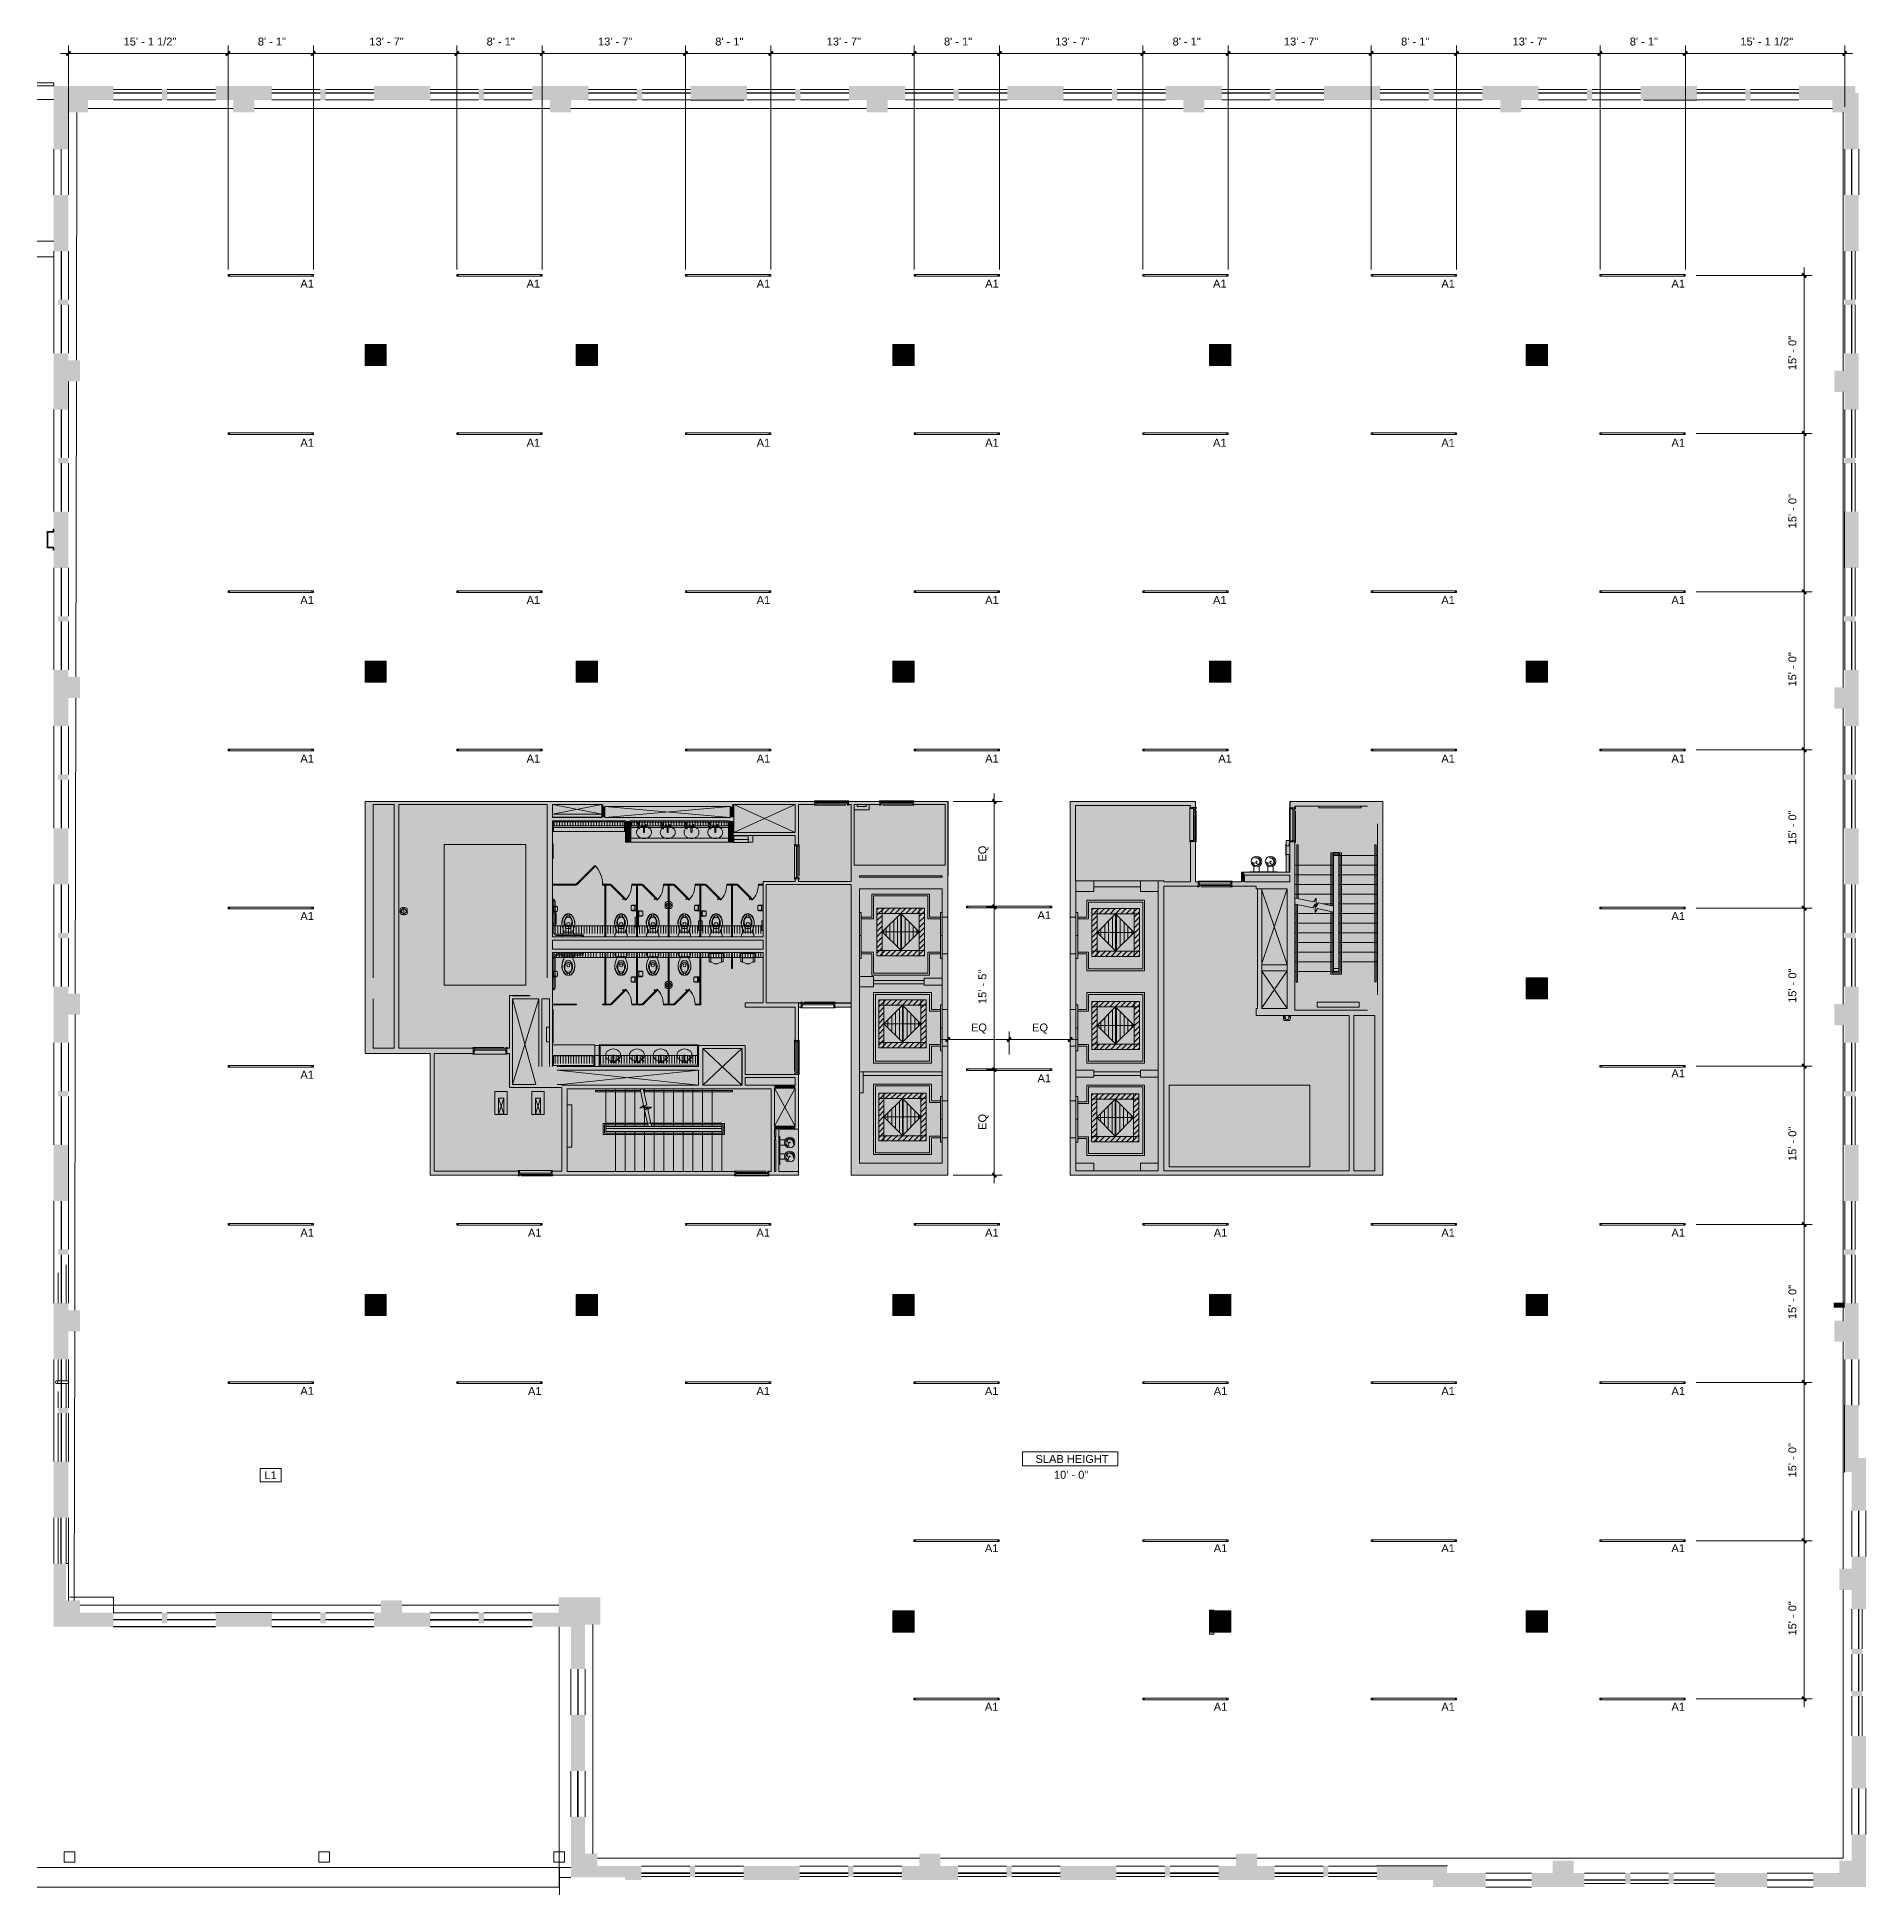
# Model space of a CAD drawing. Header units: inches. Extents: x 456 to 2535, y -5 to 2107.
import ezdxf

# ---------------------------------------------------------------- set-up
doc = ezdxf.new("R2010")
doc.units = ezdxf.units.IN
doc.header["$MEASUREMENT"] = 0
doc.linetypes.add('IMPORT-HIDDEN2 _2_', pattern=[0.1875, 0.125, -0.0625])
for name, color, linetype, lineweight in [('_900 AVAILABLE SPACE', 7, 'Continuous', 9), ('A-ANNO-DIMS', 211, 'Continuous', 9), ('A-ANNO-DIMS-96', 211, 'Continuous', 9), ('A-ANNO-KEYN', 231, 'Continuous', 9), ('A-DETL', 90, 'Continuous', 9), ('A-DETL-GENF', 92, 'Continuous', 9), ('A-DOOR', 31, 'Continuous', 13), ('A-WALL', 113, 'Continuous', 13), ('A-WALL-PATT', 111, 'Continuous', 13), ('CORE', 7, 'Continuous', 9), ('E-LITE-EQPM', 33, 'Continuous', 9), ('E-LITE-EQPM-IDEN', 33, 'Continuous', 9), ('G-ANNO-TEXT', 231, 'Continuous', 9), ('I-WALL', 2, 'Continuous', 13), ('N-ROOFMAIN', 7, 'Continuous', 9), ('S-COLS', 52, 'Continuous', 13), ('Victor Bldg - 9th Floor_LINK_dwg', 8, 'Continuous', 9), ('WINDOWS', 7, 'Continuous', 9)]:
    doc.layers.add(name, color=color, linetype=linetype, lineweight=lineweight)
doc.styles.add('Arial', font='arial.ttf', dxfattribs={"height": 9})
doc.styles.add('Swis721 Lt BT', font='swissl.ttf', dxfattribs={"height": 9})
doc.dimstyles.new('OTJ_-_3_32__Linear__1_2__Tolerance', dxfattribs={"dimscale": 12, "dimtxt": 9.497835, "dimasz": 0.375, "dimexe": 0.75, "dimexo": 0.5, "dimgap": 0.5, "dimtad": 1, "dimdec": 1, "dimrnd": 0.5, "dimzin": 3, "dimdsep": 46, "dimlunit": 4, "dimtxsty": 'Swis721 Lt BT', "dimblk1": 'OBLIQUE', "dimblk2": 'OBLIQUE', "dimsah": 1, "dimcen": 0.09, "dimdle": 0.75, "dimazin": 0, "dimtfac": 1, "dimtdec": 4, "dimtix": 1, "dimtmove": 0, "dimatfit": 3, "dimfxl": 1, "dimtvp": 1, "dimfrac": 2, "dimtolj": 1, "dimtzin": 0, "dimarcsym": 2})

msp = doc.modelspace()

# ---------------------------------------------------------------- texts
at = {"layer": 'A-ANNO-KEYN', "insert": (714.44, 476.37), "char_height": 9, "width": 16.968, "attachment_point": 1, "style": 'Arial'}
msp.add_mtext('L1', dxfattribs=at)
at = {"layer": 'E-LITE-EQPM-IDEN', "char_height": 9, "width": 18.786, "attachment_point": 1, "style": 'Arial'}
for insert in [(755.35, 1831.08), (1012.55, 1831.08), (1274.09, 1831.08), (1533.91, 1831.08), (1792.88, 1831.08), (2052.45, 1831.08), (2313.98, 1831.08), (755.35, 1650.24), (1012.55, 1650.24), (1274.09, 1650.24), (1533.91, 1650.24), (1792.88, 1650.24), (2052.45, 1650.24), (2313.98, 1650.24), (755.35, 1471.41), (1012.55, 1471.41), (1274.09, 1471.41), (1533.91, 1471.41), (1792.88, 1471.41), (2052.45, 1471.41), (2313.98, 1471.41), (755.35, 1291.17), (1012.55, 1291.17), (1274.09, 1291.17), (1533.91, 1291.17), (1798.87, 1291.17), (2052.45, 1291.17), (2313.98, 1291.17), (755.35, 1112.11), (1593.34, 1113.07), (2313.98, 1112.11), (755.35, 931.67), (2313.98, 933.23), (1593.34, 927.7), (755.35, 752.08), (1014.12, 752.08), (1273.78, 752.08), (1533.81, 752.08), (1793.7, 752.08), (2052.45, 752.08), (2313.98, 752.08), (755.35, 572.24), (1014.12, 572.06), (1273.78, 572.06), (1533.56, 572.06), (1793.7, 572.06), (2052.45, 572.06), (2313.98, 572.06), (1533.56, 393.41), (1793.7, 393.41), (2052.45, 393.41), (2313.98, 393.41), (1533.56, 213.06), (1793.7, 213.06), (2052.45, 213.06), (2313.98, 213.06)]:
    msp.add_mtext('A1', dxfattribs=dict(at, insert=insert))
at = {"layer": 'G-ANNO-TEXT', "color": 7, "char_height": 9, "attachment_point": 1, "style": 'Swis721 Lt BT'}
for s, insert, width in [('SLAB HEIGHT', (1591.06, 494.85), 95.748), ('10\' - 0"', (1612.06, 476.85), 44.541)]:
    msp.add_mtext(s, dxfattribs=dict(at, insert=insert, width=width))

# ---------------------------------------------------------------- blocks, each defined once
blk = doc.blocks.new('Door - Single - Solid Door-6985269-REFLECTED CEILING PLAN')
at = {"layer": 'A-DOOR'}
h = blk.add_hatch(color=250, dxfattribs=at)
h.paths.add_polyline_path([(-14.1, 2.6), (-15.6, 2.6), (-15.6, 1.8), (-15.3, 1.8), (-15.3, -1.7), (-15.6, -1.7), (-15.6, -2.4), (-14.1, -2.4), (-14.1, -0.4), (-13.6, -0.4), (-13.6, 1.1), (-14.1, 1.1), (-14.1, 1.8)], flags=0)
h.paths.add_polyline_path([(23.6, 2.6), (22.1, 2.6), (22.1, 1.1), (21.6, 1.1), (21.6, -0.4), (22.1, -0.4), (22.1, -2.4), (23.6, -2.4), (23.6, -1.7), (23.2, -1.7), (23.2, 1.8), (23.6, 1.8), (23.6, 2.1)], flags=0)
at = {"layer": 'A-DOOR', "color": 8, "lineweight": 20}
for p, q in [((-15.6, 1.8), (-15.6, 2.6)), ((-15.6, 2.6), (-14.1, 2.6)), ((-14.1, 2.6), (-14.1, 1.1)), ((-14.1, 1.1), (-13.6, 1.1)), ((-13.6, 1.1), (-13.6, -0.4)), ((21.6, -0.4), (21.6, 1.1)), ((21.6, 1.1), (22.1, 1.1)), ((22.1, 1.1), (22.1, 2.6)), ((22.1, 2.6), (23.6, 2.6)), ((23.6, 2.6), (23.6, 1.8)), ((-15.6, -2.4), (-15.6, -1.7)), ((-14.1, -2.4), (-15.6, -2.4)), ((-13.6, -0.4), (-14.1, -0.4)), ((-14.1, -0.4), (-14.1, -2.4)), ((22.1, -0.4), (21.6, -0.4)), ((22.1, -2.4), (22.1, -0.4)), ((23.6, -2.4), (22.1, -2.4)), ((23.6, -1.7), (23.6, -2.4))]:
    blk.add_line(p, q, dxfattribs=at)
at = {"layer": 'A-DOOR', "lineweight": 9}
for p, q in [((-14.1, 2.6), (-14, 2.6)), ((-13.6, 1.1), (21.6, 1.1)), ((-12.1, 2.6), (22.1, 2.6)), ((-14.1, -2.4), (22.1, -2.4)), ((-13.6, -0.4), (21.6, -0.4))]:
    blk.add_line(p, q, dxfattribs=at)
blk = doc.blocks.new('Door - Single - Solid Door-6985272-REFLECTED CEILING PLAN')
at = {"layer": 'A-DOOR'}
h = blk.add_hatch(color=250, dxfattribs=at)
h.paths.add_polyline_path([(-15.3, -2.6), (-14.1, -2.6), (-14.1, -1.1), (-13.6, -1.1), (-13.6, 0.4), (-14.1, 0.4), (-14.1, 2.4), (-15.6, 2.4), (-15.6, 1.7), (-15.3, 1.7), (-15.3, -1.8), (-15.6, -1.8), (-15.6, -2.6)], flags=0)
h.paths.add_polyline_path([(23.2, -2.6), (23.6, -2.6), (23.6, -1.8), (23.2, -1.8), (23.2, 1.7), (23.6, 1.7), (23.6, 2.4), (22.1, 2.4), (22.1, 0.4), (21.6, 0.4), (21.6, -1.1), (22.1, -1.1), (22.1, -2.6)], flags=0)
at = {"layer": 'A-DOOR', "color": 8, "lineweight": 20}
for p, q in [((-14.1, 2.4), (-15.6, 2.4)), ((-15.6, 2.4), (-15.6, 1.7)), ((-14.1, 0.4), (-14.1, 2.4)), ((-13.6, 0.4), (-14.1, 0.4)), ((-13.6, -1.1), (-13.6, 0.4)), ((21.6, 0.4), (21.6, -1.1)), ((22.1, 0.4), (21.6, 0.4)), ((22.1, 2.4), (22.1, 0.4)), ((23.6, 2.4), (22.1, 2.4)), ((23.6, 1.7), (23.6, 2.4)), ((-15.6, -1.8), (-15.6, -2.6)), ((-15.6, -2.6), (-14.1, -2.6)), ((-14.1, -1.1), (-13.6, -1.1)), ((-14.1, -2.6), (-14.1, -1.1)), ((21.6, -1.1), (22.1, -1.1)), ((22.1, -1.1), (22.1, -2.6)), ((22.1, -2.6), (23.6, -2.6)), ((23.6, -2.6), (23.6, -1.8))]:
    blk.add_line(p, q, dxfattribs=at)
at = {"layer": 'A-DOOR', "lineweight": 9}
for p, q in [((-14.1, 2.4), (22.1, 2.4)), ((-13.6, 0.4), (21.6, 0.4)), ((-14.1, -2.6), (-14, -2.6)), ((-13.6, -1.1), (21.6, -1.1)), ((-12.1, -2.6), (22.1, -2.6))]:
    blk.add_line(p, q, dxfattribs=at)
blk = doc.blocks.new('Door - Single - Solid Door-V1-REFLECTED CEILING PLAN')
at = {"layer": 'A-DOOR'}
h = blk.add_hatch(color=250, dxfattribs=at)
h.paths.add_polyline_path([(-15.6, 2.4), (-15.6, 1.7), (-15.3, 1.7), (-15.3, -1.8), (-15.6, -1.8), (-15.6, -2.6), (-14.1, -2.6), (-14.1, -1.1), (-13.6, -1.1), (-13.6, 0.4), (-14.1, 0.4), (-14.1, 2.4), (-15.3, 2.4)], flags=0)
h.paths.add_polyline_path([(21.6, -0.8), (21.6, -1.1), (22.1, -1.1), (22.1, -2.6), (23.6, -2.6), (23.6, -1.8), (23.2, -1.8), (23.2, 1.7), (23.6, 1.7), (23.6, 2.4), (22.1, 2.4), (22.1, 0.4), (21.6, 0.4)], flags=0)
at = {"layer": 'A-DOOR', "color": 8, "lineweight": 20}
for p, q in [((-14.1, 2.4), (-15.6, 2.4)), ((-15.6, 2.4), (-15.6, 1.7)), ((-14.1, 0.4), (-14.1, 2.4)), ((-13.6, 0.4), (-14.1, 0.4)), ((-13.6, -1.1), (-13.6, 0.4)), ((21.6, 0.4), (21.6, -1.1)), ((22.1, 0.4), (21.6, 0.4)), ((22.1, 2.4), (22.1, 0.4)), ((23.6, 2.4), (22.1, 2.4)), ((23.6, 1.7), (23.6, 2.4)), ((-15.6, -1.8), (-15.6, -2.6)), ((-15.6, -2.6), (-14.1, -2.6)), ((-14.1, -1.1), (-13.6, -1.1)), ((-14.1, -2.6), (-14.1, -1.1)), ((21.6, -1.1), (22.1, -1.1)), ((22.1, -1.1), (22.1, -2.6)), ((22.1, -2.6), (23.6, -2.6)), ((23.6, -2.6), (23.6, -1.8))]:
    blk.add_line(p, q, dxfattribs=at)
at = {"layer": 'A-DOOR', "lineweight": 9}
for p, q in [((-14.1, 2.4), (22.1, 2.4)), ((-13.6, 0.4), (21.6, 0.4)), ((-14.1, -2.6), (-14, -2.6)), ((-13.6, -1.1), (21.6, -1.1)), ((-12.1, -2.6), (22.1, -2.6))]:
    blk.add_line(p, q, dxfattribs=at)
blk = doc.blocks.new('Door - Single - Solid Door-6985281-REFLECTED CEILING PLAN')
at = {"layer": 'A-DOOR'}
h = blk.add_hatch(color=250, dxfattribs=at)
h.paths.add_polyline_path([(23.6, -3.2), (23.6, -2.4), (23.2, -2.4), (23.2, 2.6), (23.6, 2.6), (23.6, 3.3), (22.1, 3.3), (22.1, 1.8), (21.6, 1.8), (21.6, 0.3), (22.1, 0.3), (22.1, -3.2), (23.6, -3.2)], flags=0)
h.paths.add_polyline_path([(-14.1, -3.2), (-14.1, 0.3), (-13.6, 0.3), (-13.6, 1.8), (-14.1, 1.8), (-14.1, 3.3), (-15.6, 3.3), (-15.6, 2.6), (-15.3, 2.6), (-15.3, -2.4), (-15.6, -2.4), (-15.6, -3.2), (-15.3, -3.2)], flags=0)
at = {"layer": 'A-DOOR', "color": 8, "lineweight": 20}
for p, q in [((-15.6, 2.6), (-15.6, 3.3)), ((-15.6, 3.3), (-14.1, 3.3)), ((-14.1, 3.3), (-14.1, 1.8)), ((-14.1, 1.8), (-13.6, 1.8)), ((-13.6, 0.3), (-14.1, 0.3)), ((-14.1, 0.3), (-14.1, -3.2)), ((-13.6, 1.8), (-13.6, 0.3)), ((21.6, 0.3), (21.6, 1.8)), ((21.6, 1.8), (22.1, 1.8)), ((22.1, 0.3), (21.6, 0.3)), ((22.1, 1.8), (22.1, 3.3)), ((22.1, 3.3), (23.6, 3.3)), ((22.1, -3.2), (22.1, 0.3)), ((23.6, 3.3), (23.6, 2.6)), ((-15.6, -3.2), (-15.6, -2.4)), ((-14.1, -3.2), (-15.6, -3.2)), ((23.6, -3.2), (22.1, -3.2)), ((23.6, -2.4), (23.6, -3.2))]:
    blk.add_line(p, q, dxfattribs=at)
at = {"layer": 'A-DOOR', "lineweight": 9}
for p, q in [((-14.1, 3.3), (-14, 3.3)), ((-13.6, 1.8), (21.6, 1.8)), ((-13.6, 0.3), (21.6, 0.3)), ((-12.1, 3.3), (22.1, 3.3)), ((-14.1, -3.2), (22.1, -3.2))]:
    blk.add_line(p, q, dxfattribs=at)
blk = doc.blocks.new('Door - Single - Solid Door-V2-REFLECTED CEILING PLAN')
at = {"layer": 'A-DOOR'}
h = blk.add_hatch(color=250, dxfattribs=at)
h.paths.add_polyline_path([(-15.6, -2.4), (-14.1, -2.4), (-14.1, -0.4), (-13.6, -0.4), (-13.6, 1.1), (-14.1, 1.1), (-14.1, 2.6), (-15.3, 2.6), (-15.3, -1.7), (-15.6, -1.7), (-15.6, -2.1)], flags=0)
h.paths.add_polyline_path([(21.6, 0.8), (21.6, -0.4), (22.1, -0.4), (22.1, -2.4), (23.6, -2.4), (23.6, -1.7), (23.2, -1.7), (23.2, 1.8), (23.6, 1.8), (23.6, 2.6), (22.1, 2.6), (22.1, 1.1), (21.6, 1.1)], flags=0)
at = {"layer": 'A-DOOR', "color": 8, "lineweight": 20}
for p, q in [((-15.3, 2.6), (-14.1, 2.6)), ((-14.1, 2.6), (-14.1, 1.1)), ((-14.1, 1.1), (-13.6, 1.1)), ((-13.6, 1.1), (-13.6, -0.4)), ((21.6, -0.4), (21.6, 1.1)), ((21.6, 1.1), (22.1, 1.1)), ((22.1, 1.1), (22.1, 2.6)), ((22.1, 2.6), (23.6, 2.6)), ((23.6, 2.6), (23.6, 1.8)), ((-15.6, -2.4), (-15.6, -1.7)), ((-14.1, -2.4), (-15.6, -2.4)), ((-13.6, -0.4), (-14.1, -0.4)), ((-14.1, -0.4), (-14.1, -2.4)), ((22.1, -0.4), (21.6, -0.4)), ((22.1, -2.4), (22.1, -0.4)), ((23.6, -2.4), (22.1, -2.4)), ((23.6, -1.7), (23.6, -2.4))]:
    blk.add_line(p, q, dxfattribs=at)
at = {"layer": 'A-DOOR', "lineweight": 9}
for p, q in [((-14.1, 2.6), (-14, 2.6)), ((-13.6, 1.1), (21.6, 1.1)), ((-12.1, 2.6), (22.1, 2.6)), ((-14.1, -2.4), (22.1, -2.4)), ((-13.6, -0.4), (21.6, -0.4))]:
    blk.add_line(p, q, dxfattribs=at)
blk = doc.blocks.new('Door - Single - Solid Door-6985260-REFLECTED CEILING PLAN')
at = {"layer": 'A-DOOR'}
h = blk.add_hatch(color=250, dxfattribs=at)
h.paths.add_polyline_path([(23.6, 2.7), (22.1, 2.7), (22.1, 0.2), (21.6, 0.2), (21.6, -1.3), (22.1, -1.3), (22.1, -2.8), (23.6, -2.8), (23.6, -2.1), (23.2, -2.1), (23.2, 1.9), (23.6, 1.9)], flags=0)
h.paths.add_polyline_path([(-14.1, 2.7), (-15.6, 2.7), (-15.6, 1.9), (-15.3, 1.9), (-15.3, -2.1), (-15.6, -2.1), (-15.6, -2.8), (-14.1, -2.8), (-14.1, -1.3), (-13.6, -1.3), (-13.6, 0.2), (-14.1, 0.2), (-14.1, 2.6)], flags=0)
at = {"layer": 'A-DOOR', "color": 8, "lineweight": 20}
for p, q in [((-14.1, 2.7), (-15.6, 2.7)), ((-15.6, 2.7), (-15.6, 1.9)), ((-14.1, 0.2), (-14.1, 2.7)), ((-13.6, 0.2), (-14.1, 0.2)), ((-13.6, -1.3), (-13.6, 0.2)), ((21.6, 0.2), (21.6, -1.3)), ((22.1, 0.2), (21.6, 0.2)), ((22.1, 2.7), (22.1, 0.2)), ((23.6, 2.7), (22.1, 2.7)), ((23.6, 1.9), (23.6, 2.7)), ((-15.6, -2.1), (-15.6, -2.8)), ((-15.6, -2.8), (-14.1, -2.8)), ((-14.1, -1.3), (-13.6, -1.3)), ((-14.1, -2.8), (-14.1, -1.3)), ((21.6, -1.3), (22.1, -1.3)), ((22.1, -1.3), (22.1, -2.8)), ((22.1, -2.8), (23.6, -2.8)), ((23.6, -2.8), (23.6, -2.1))]:
    blk.add_line(p, q, dxfattribs=at)
at = {"layer": 'A-DOOR', "lineweight": 9}
for p, q in [((-14.1, 2.7), (22.1, 2.7)), ((-13.6, 0.2), (21.6, 0.2)), ((-14.1, -2.8), (-14, -2.8)), ((-13.6, -1.3), (21.6, -1.3)), ((-12.1, -2.8), (22.1, -2.8))]:
    blk.add_line(p, q, dxfattribs=at)
blk = doc.blocks.new('Door - Single - Solid Door-6985263-REFLECTED CEILING PLAN')
at = {"layer": 'A-DOOR'}
h = blk.add_hatch(color=250, dxfattribs=at)
h.paths.add_polyline_path([(-15.3, -3.2), (-14.1, -3.2), (-14.1, -1.7), (-13.6, -1.7), (-13.6, -0.2), (-14.1, -0.2), (-14.1, 3), (-15.6, 3), (-15.6, 2.2), (-15.3, 2.2), (-15.3, -2.4), (-15.6, -2.4), (-15.6, -3.2)], flags=0)
h.paths.add_polyline_path([(22.1, -3.2), (23.6, -3.2), (23.6, -2.4), (23.2, -2.4), (23.2, 2.2), (23.6, 2.2), (23.6, 3), (22.1, 3), (22.1, -0.2), (21.6, -0.2), (21.6, -1.7), (22.1, -1.7), (22.1, -2.4)], flags=0)
at = {"layer": 'A-DOOR', "color": 8, "lineweight": 20}
for p, q in [((-14.1, 3), (-15.6, 3)), ((-15.6, 3), (-15.6, 2.2)), ((-14.1, -0.2), (-14.1, 3)), ((22.1, 3), (22.1, -0.2)), ((23.6, 3), (22.1, 3)), ((23.6, 2.2), (23.6, 3)), ((-15.6, -2.4), (-15.6, -3.2)), ((-15.6, -3.2), (-14.1, -3.2)), ((-13.6, -0.2), (-14.1, -0.2)), ((-14.1, -1.7), (-13.6, -1.7)), ((-14.1, -3.2), (-14.1, -1.7)), ((-13.6, -1.7), (-13.6, -0.2)), ((21.6, -0.2), (21.6, -1.7)), ((22.1, -0.2), (21.6, -0.2)), ((21.6, -1.7), (22.1, -1.7)), ((22.1, -1.7), (22.1, -3.2)), ((22.1, -3.2), (23.6, -3.2)), ((23.6, -3.2), (23.6, -2.4))]:
    blk.add_line(p, q, dxfattribs=at)
at = {"layer": 'A-DOOR', "lineweight": 9}
for p, q in [((-14.1, 3), (22.1, 3)), ((-14.1, -3.2), (-14, -3.2)), ((-13.6, -0.2), (21.6, -0.2)), ((-13.6, -1.7), (21.6, -1.7)), ((-12.1, -3.2), (22.1, -3.2))]:
    blk.add_line(p, q, dxfattribs=at)
blk = doc.blocks.new('Door - Single - Solid Door-6985266-REFLECTED CEILING PLAN')
at = {"layer": 'A-DOOR'}
h = blk.add_hatch(color=250, dxfattribs=at)
h.paths.add_polyline_path([(22.1, 3.7), (22.1, -0.8), (21.6, -0.8), (21.6, -2.3), (22.1, -2.3), (22.1, -3.8), (23.6, -3.8), (23.6, -3.1), (23.2, -3.1), (23.2, 2.9), (23.6, 2.9), (23.6, 3.7), (23.2, 3.7)], flags=0)
h.paths.add_polyline_path([(-14.1, 3.7), (-15.6, 3.7), (-15.6, 2.9), (-15.3, 2.9), (-15.3, -3.1), (-15.6, -3.1), (-15.6, -3.8), (-14.1, -3.8), (-14.1, -2.3), (-13.6, -2.3), (-13.6, -0.8), (-14.1, -0.8), (-14.1, 2.9)], flags=0)
at = {"layer": 'A-DOOR', "color": 8, "lineweight": 20}
for p, q in [((-14.1, 3.7), (-15.6, 3.7)), ((-15.6, 3.7), (-15.6, 2.9)), ((-14.1, -0.8), (-14.1, 3.7)), ((22.1, 3.7), (22.1, -0.8)), ((23.6, 3.7), (22.1, 3.7)), ((23.6, 2.9), (23.6, 3.7)), ((-15.6, -3.1), (-15.6, -3.8)), ((-15.6, -3.8), (-14.1, -3.8)), ((-13.6, -0.8), (-14.1, -0.8)), ((-14.1, -2.3), (-13.6, -2.3)), ((-14.1, -3.8), (-14.1, -2.3)), ((-13.6, -2.3), (-13.6, -0.8)), ((21.6, -0.8), (21.6, -2.3)), ((22.1, -0.8), (21.6, -0.8)), ((21.6, -2.3), (22.1, -2.3)), ((22.1, -2.3), (22.1, -3.8)), ((22.1, -3.8), (23.6, -3.8)), ((23.6, -3.8), (23.6, -3.1))]:
    blk.add_line(p, q, dxfattribs=at)
at = {"layer": 'A-DOOR', "lineweight": 9}
for p, q in [((-14.1, 3.7), (22.1, 3.7)), ((-14.1, -3.8), (-14, -3.8)), ((-13.6, -0.8), (21.6, -0.8)), ((-13.6, -2.3), (21.6, -2.3)), ((-12.1, -3.8), (22.1, -3.8))]:
    blk.add_line(p, q, dxfattribs=at)
blk = doc.blocks.new('Door - Single - Solid Door-6985275-REFLECTED CEILING PLAN')
at = {"layer": 'A-DOOR'}
h = blk.add_hatch(color=250, dxfattribs=at)
h.paths.add_polyline_path([(23.6, 3.8), (22.1, 3.8), (22.1, 2.3), (21.6, 2.3), (21.6, 0.8), (22.1, 0.8), (22.1, -3.7), (23.6, -3.7), (23.6, -2.9), (23.2, -2.9), (23.2, 3.1), (23.6, 3.1), (23.6, 3.3)], flags=0)
h.paths.add_polyline_path([(-13.6, 2.3), (-14.1, 2.3), (-14.1, 3.8), (-15.6, 3.8), (-15.6, 3.1), (-15.3, 3.1), (-15.3, -2.9), (-15.6, -2.9), (-15.6, -3.7), (-14.1, -3.7), (-14.1, 0.8), (-13.6, 0.8)], flags=0)
at = {"layer": 'A-DOOR', "color": 8, "lineweight": 20}
for p, q in [((-15.6, 3.1), (-15.6, 3.8)), ((-15.6, 3.8), (-14.1, 3.8)), ((-14.1, 3.8), (-14.1, 2.3)), ((-14.1, 2.3), (-13.6, 2.3)), ((-13.6, 0.8), (-14.1, 0.8)), ((-14.1, 0.8), (-14.1, -3.7)), ((-13.6, 2.3), (-13.6, 0.8)), ((21.6, 0.8), (21.6, 2.3)), ((21.6, 2.3), (22.1, 2.3)), ((22.1, 0.8), (21.6, 0.8)), ((22.1, 2.3), (22.1, 3.8)), ((22.1, 3.8), (23.6, 3.8)), ((22.1, -3.7), (22.1, 0.8)), ((23.6, 3.8), (23.6, 3.1)), ((-15.6, -3.7), (-15.6, -2.9)), ((-14.1, -3.7), (-15.6, -3.7)), ((23.6, -3.7), (22.1, -3.7)), ((23.6, -2.9), (23.6, -3.7))]:
    blk.add_line(p, q, dxfattribs=at)
at = {"layer": 'A-DOOR', "lineweight": 9}
for p, q in [((-14.1, 3.8), (-14, 3.8)), ((-13.6, 2.3), (21.6, 2.3)), ((-13.6, 0.8), (21.6, 0.8)), ((-12.1, 3.8), (22.1, 3.8)), ((-14.1, -3.7), (22.1, -3.7))]:
    blk.add_line(p, q, dxfattribs=at)
blk = doc.blocks.new('Door - Single - Solid Door-6985278-REFLECTED CEILING PLAN')
at = {"layer": 'A-DOOR'}
h = blk.add_hatch(color=250, dxfattribs=at)
h.paths.add_polyline_path([(-15.6, -3.3), (-14.1, -3.3), (-14.1, -1.8), (-13.6, -1.8), (-13.6, -0.3), (-14.1, -0.3), (-14.1, 3.2), (-15.6, 3.2), (-15.6, 2.4), (-15.3, 2.4), (-15.3, -2.6), (-15.6, -2.6)], flags=0)
h.paths.add_polyline_path([(22.1, -3.3), (23.6, -3.3), (23.6, -2.6), (23.2, -2.6), (23.2, 2.4), (23.6, 2.4), (23.6, 3.2), (22.1, 3.2), (22.1, -0.3), (21.6, -0.3), (21.6, -1.8), (22.1, -1.8), (22.1, -3.1)], flags=0)
at = {"layer": 'A-DOOR', "color": 8, "lineweight": 20}
for p, q in [((-14.1, 3.2), (-15.6, 3.2)), ((-15.6, 3.2), (-15.6, 2.4)), ((-14.1, -0.3), (-14.1, 3.2)), ((22.1, 3.2), (22.1, -0.3)), ((23.6, 3.2), (22.1, 3.2)), ((23.6, 2.4), (23.6, 3.2)), ((-15.6, -2.6), (-15.6, -3.3)), ((-15.6, -3.3), (-14.1, -3.3)), ((-13.6, -0.3), (-14.1, -0.3)), ((-14.1, -1.8), (-13.6, -1.8)), ((-14.1, -3.3), (-14.1, -1.8)), ((-13.6, -1.8), (-13.6, -0.3)), ((21.6, -0.3), (21.6, -1.8)), ((22.1, -0.3), (21.6, -0.3)), ((21.6, -1.8), (22.1, -1.8)), ((22.1, -1.8), (22.1, -3.3)), ((22.1, -3.3), (23.6, -3.3)), ((23.6, -3.3), (23.6, -2.6))]:
    blk.add_line(p, q, dxfattribs=at)
at = {"layer": 'A-DOOR', "lineweight": 9}
for p, q in [((-14.1, 3.2), (22.1, 3.2)), ((-14.1, -3.3), (-14, -3.3)), ((-13.6, -0.3), (21.6, -0.3)), ((-13.6, -1.8), (21.6, -1.8)), ((-12.1, -3.3), (22.1, -3.3))]:
    blk.add_line(p, q, dxfattribs=at)
blk = doc.blocks.new('Door - Single - Solid Door-6985284-REFLECTED CEILING PLAN')
at = {"layer": 'A-DOOR'}
h = blk.add_hatch(color=250, dxfattribs=at)
h.paths.add_polyline_path([(23.6, 3.6), (22.1, 3.6), (22.1, 2.1), (21.6, 2.1), (21.6, 0.6), (22.1, 0.6), (22.1, -3.4), (23.6, -3.4), (23.6, -2.7), (23.2, -2.7), (23.2, 2.8), (23.6, 2.8), (23.6, 3.1)], flags=0)
h.paths.add_polyline_path([(-13.6, 0.6), (-13.6, 2.1), (-14.1, 2.1), (-14.1, 3.6), (-15.6, 3.6), (-15.6, 2.8), (-15.3, 2.8), (-15.3, -2.7), (-15.6, -2.7), (-15.6, -3.4), (-14.1, -3.4), (-14.1, 0.6)], flags=0)
at = {"layer": 'A-DOOR', "color": 8, "lineweight": 20}
for p, q in [((-15.6, 2.8), (-15.6, 3.6)), ((-15.6, 3.6), (-14.1, 3.6)), ((-14.1, 3.6), (-14.1, 2.1)), ((-14.1, 2.1), (-13.6, 2.1)), ((-13.6, 0.6), (-14.1, 0.6)), ((-14.1, 0.6), (-14.1, -3.4)), ((-13.6, 2.1), (-13.6, 0.6)), ((21.6, 0.6), (21.6, 2.1)), ((21.6, 2.1), (22.1, 2.1)), ((22.1, 0.6), (21.6, 0.6)), ((22.1, 2.1), (22.1, 3.6)), ((22.1, 3.6), (23.6, 3.6)), ((22.1, -3.4), (22.1, 0.6)), ((23.6, 3.6), (23.6, 2.8)), ((-15.6, -3.4), (-15.6, -2.7)), ((-14.1, -3.4), (-15.6, -3.4)), ((23.6, -3.4), (22.1, -3.4)), ((23.6, -2.7), (23.6, -3.4))]:
    blk.add_line(p, q, dxfattribs=at)
at = {"layer": 'A-DOOR', "lineweight": 9}
for p, q in [((-14.1, 3.6), (-14, 3.6)), ((-13.6, 2.1), (21.6, 2.1)), ((-13.6, 0.6), (21.6, 0.6)), ((-12.1, 3.6), (22.1, 3.6)), ((-14.1, -3.4), (22.1, -3.4))]:
    blk.add_line(p, q, dxfattribs=at)
blk = doc.blocks.new('Concrete-Rectangular-Column - 24 x 24-6985472-REFLECTED CEILING PLAN')
at = {"layer": 'S-COLS', "lineweight": 9}
blk.add_hatch(color=7, dxfattribs=at).paths.add_polyline_path([(-12, -12), (12, -12), (12, 12), (-12, 12)], flags=0)
at = {"layer": 'S-COLS', "color": 8, "lineweight": 20}
for p, q in [((-12, 12), (12, 12)), ((-12, -12), (-12, 12)), ((12, 12), (12, -12)), ((12, -12), (-12, -12))]:
    blk.add_line(p, q, dxfattribs=at)
blk = doc.blocks.new('Victor Bldg - 9th Floor_LINK_dwg__X11-7798798-REFLECTED CEILING PLAN')
at = {"layer": 'CORE'}
for p, q in [((1557.5, 1257), (1557.5, 1292)), ((1561.9, 1254.4), (1561.9, 1294.6)), ((1566.2, 1258.8), (1566.2, 1290.3)), ((1544.4, 1270.1), (1544.4, 1278.9)), ((1548.8, 1265.8), (1548.8, 1283.3)), ((1553.1, 1261.4), (1553.1, 1287.6)), ((1570.6, 1263.1), (1570.6, 1285.9)), ((1575, 1267.5), (1575, 1281.5)), ((1579.4, 1271.9), (1579.4, 1277.1))]:
    blk.add_line(p, q, dxfattribs=at)
blk = doc.blocks.new('Victor Bldg - 9th Floor_LINK_dwg__X10-7798799-REFLECTED CEILING PLAN')
at = {"layer": 'CORE'}
for p, q in [((1534, 1293.8), (1541.7, 1301.5)), ((1534, 1300), (1535.5, 1301.5)), ((1534, 1287.6), (1540, 1293.6)), ((1541.9, 1295.5), (1547.9, 1301.5)), ((1548.1, 1295.5), (1554.1, 1301.5)), ((1554.3, 1295.5), (1560.3, 1301.5)), ((1560.5, 1295.5), (1566.5, 1301.5)), ((1566.6, 1295.5), (1572.6, 1301.5)), ((1572.8, 1295.5), (1578.8, 1301.5)), ((1579, 1295.5), (1585, 1301.5)), ((1582, 1292.3), (1588, 1298.3)), ((1582, 1286.1), (1588, 1292.1)), ((1534, 1281.4), (1540, 1287.4)), ((1534, 1275.2), (1540, 1281.2)), ((1534, 1269.1), (1540, 1275.1)), ((1534, 1262.9), (1540, 1268.9)), ((1582, 1279.9), (1588, 1285.9)), ((1582, 1273.7), (1588, 1279.7)), ((1582, 1267.6), (1588, 1273.6)), ((1582, 1261.4), (1588, 1267.4)), ((1534, 1256.7), (1540, 1262.7)), ((1534, 1250.5), (1540, 1256.5)), ((1537.2, 1247.5), (1543.2, 1253.5)), ((1543.4, 1247.5), (1549.4, 1253.5)), ((1549.6, 1247.5), (1555.6, 1253.5)), ((1555.8, 1247.5), (1561.8, 1253.5)), ((1562, 1247.5), (1568, 1253.5)), ((1568.1, 1247.5), (1574.1, 1253.5)), ((1574.3, 1247.5), (1580.3, 1253.5)), ((1580.5, 1247.5), (1588, 1255)), ((1582, 1255.2), (1588, 1261.2)), ((1586.7, 1247.5), (1588, 1248.8))]:
    blk.add_line(p, q, dxfattribs=at)
blk = doc.blocks.new('Victor Bldg - 9th Floor_LINK_dwg_AH13F-7798803-REFLECTED CEILING PLAN')
at = {"layer": 'CORE'}
for p, q in [((1110.4, 949.1), (1110.4, 942.4)), ((1111.3, 949.5), (1110.7, 949.5)), ((1110.7, 941.9), (1111.3, 941.9)), ((1111.6, 942.4), (1111.6, 949.1))]:
    blk.add_line(p, q, dxfattribs=at)
for centre in [(1108.9, 941.7), (1113.1, 941.7)]:
    blk.add_ellipse(centre, major_axis=(0, 1.17), ratio=0.666667, dxfattribs=at)
for centre, start_param, end_param in [((1110.7, 949.1), 0, 1.570796), ((1110.7, 942.4), 1.570796, 3.141593), ((1111.3, 949.1), 4.712389, 6.283185), ((1111.3, 942.4), 3.141593, 4.712389)]:
    blk.add_ellipse(centre, major_axis=(0, 0.45), ratio=0.666667, start_param=start_param, end_param=end_param, dxfattribs=at)
blk = doc.blocks.new('Victor Bldg - 9th Floor_LINK_dwg_AH13F-7798804-REFLECTED CEILING PLAN')
at = {"layer": 'CORE'}
for p, q in [((1137.4, 949.1), (1137.4, 942.4)), ((1138.3, 949.5), (1137.7, 949.5)), ((1137.7, 941.9), (1138.3, 941.9)), ((1138.6, 942.4), (1138.6, 949.1))]:
    blk.add_line(p, q, dxfattribs=at)
for centre in [(1135.9, 941.7), (1140.1, 941.7)]:
    blk.add_ellipse(centre, major_axis=(0, 1.17), ratio=0.666667, dxfattribs=at)
for centre, start_param, end_param in [((1137.7, 949.1), 0, 1.570796), ((1137.7, 942.4), 1.570796, 3.141593), ((1138.3, 949.1), 4.712389, 6.283185), ((1138.3, 942.4), 3.141593, 4.712389)]:
    blk.add_ellipse(centre, major_axis=(0, 0.45), ratio=0.666667, start_param=start_param, end_param=end_param, dxfattribs=at)
blk = doc.blocks.new('Victor Bldg - 9th Floor_LINK_dwg_AH13F-7798805-REFLECTED CEILING PLAN')
at = {"layer": 'CORE'}
for p, q in [((1191.4, 949.1), (1191.4, 942.4)), ((1192.3, 949.5), (1191.7, 949.5)), ((1191.7, 941.9), (1192.3, 941.9)), ((1192.6, 942.4), (1192.6, 949.1))]:
    blk.add_line(p, q, dxfattribs=at)
for centre in [(1189.9, 941.7), (1194.1, 941.7)]:
    blk.add_ellipse(centre, major_axis=(0, 1.17), ratio=0.666667, dxfattribs=at)
for centre, start_param, end_param in [((1191.7, 949.1), 0, 1.570796), ((1191.7, 942.4), 1.570796, 3.141593), ((1192.3, 949.1), 4.712389, 6.283185), ((1192.3, 942.4), 3.141593, 4.712389)]:
    blk.add_ellipse(centre, major_axis=(0, 0.45), ratio=0.666667, start_param=start_param, end_param=end_param, dxfattribs=at)
blk = doc.blocks.new('Victor Bldg - 9th Floor_LINK_dwg_AH13F-7798806-REFLECTED CEILING PLAN')
at = {"layer": 'CORE'}
for p, q in [((1164.4, 949.1), (1164.4, 942.4)), ((1165.3, 949.5), (1164.7, 949.5)), ((1164.7, 941.9), (1165.3, 941.9)), ((1165.6, 942.4), (1165.6, 949.1))]:
    blk.add_line(p, q, dxfattribs=at)
for centre in [(1162.9, 941.7), (1167.1, 941.7)]:
    blk.add_ellipse(centre, major_axis=(0, 1.17), ratio=0.666667, dxfattribs=at)
for centre, start_param, end_param in [((1164.7, 949.1), 0, 1.570796), ((1164.7, 942.4), 1.570796, 3.141593), ((1165.3, 949.1), 4.712389, 6.283185), ((1165.3, 942.4), 3.141593, 4.712389)]:
    blk.add_ellipse(centre, major_axis=(0, 0.45), ratio=0.666667, start_param=start_param, end_param=end_param, dxfattribs=at)
blk = doc.blocks.new('Victor Bldg - 9th Floor_LINK_dwg_AH13F-7798808-REFLECTED CEILING PLAN')
at = {"layer": 'CORE'}
for p, q in [((1145.4, 1209.9), (1145.4, 1203.2)), ((1146.3, 1210.3), (1145.7, 1210.3)), ((1146.6, 1203.2), (1146.6, 1209.9)), ((1145.7, 1202.7), (1146.3, 1202.7))]:
    blk.add_line(p, q, dxfattribs=at)
for centre in [(1143.9, 1210.5), (1148.1, 1210.5)]:
    blk.add_ellipse(centre, major_axis=(0, 1.17), ratio=0.666667, dxfattribs=at)
for centre, start_param, end_param in [((1145.7, 1209.9), 0, 1.570796), ((1146.3, 1209.9), 4.712389, 6.283185), ((1145.7, 1203.2), 1.570796, 3.141593), ((1146.3, 1203.2), 3.141593, 4.712389)]:
    blk.add_ellipse(centre, major_axis=(0, 0.45), ratio=0.666667, start_param=start_param, end_param=end_param, dxfattribs=at)
blk = doc.blocks.new('Victor Bldg - 9th Floor_LINK_dwg_AH13F-7798809-REFLECTED CEILING PLAN')
at = {"layer": 'CORE'}
for p, q in [((1172.4, 1209.9), (1172.4, 1203.2)), ((1173.3, 1210.3), (1172.7, 1210.3)), ((1173.6, 1203.2), (1173.6, 1209.9)), ((1172.7, 1202.7), (1173.3, 1202.7))]:
    blk.add_line(p, q, dxfattribs=at)
for centre in [(1170.9, 1210.5), (1175.1, 1210.5)]:
    blk.add_ellipse(centre, major_axis=(0, 1.17), ratio=0.666667, dxfattribs=at)
for centre, start_param, end_param in [((1172.7, 1209.9), 0, 1.570796), ((1173.3, 1209.9), 4.712389, 6.283185), ((1172.7, 1203.2), 1.570796, 3.141593), ((1173.3, 1203.2), 3.141593, 4.712389)]:
    blk.add_ellipse(centre, major_axis=(0, 0.45), ratio=0.666667, start_param=start_param, end_param=end_param, dxfattribs=at)
blk = doc.blocks.new('Victor Bldg - 9th Floor_LINK_dwg_AH13F-7798810-REFLECTED CEILING PLAN')
at = {"layer": 'CORE'}
for p, q in [((1226.4, 1209.9), (1226.4, 1203.2)), ((1227.3, 1210.3), (1226.7, 1210.3)), ((1227.6, 1203.2), (1227.6, 1209.9)), ((1226.7, 1202.7), (1227.3, 1202.7))]:
    blk.add_line(p, q, dxfattribs=at)
for centre in [(1224.9, 1210.5), (1229.1, 1210.5)]:
    blk.add_ellipse(centre, major_axis=(0, 1.17), ratio=0.666667, dxfattribs=at)
for centre, start_param, end_param in [((1226.7, 1209.9), 0, 1.570796), ((1227.3, 1209.9), 4.712389, 6.283185), ((1226.7, 1203.2), 1.570796, 3.141593), ((1227.3, 1203.2), 3.141593, 4.712389)]:
    blk.add_ellipse(centre, major_axis=(0, 0.45), ratio=0.666667, start_param=start_param, end_param=end_param, dxfattribs=at)
blk = doc.blocks.new('Victor Bldg - 9th Floor_LINK_dwg_AH13F-7798811-REFLECTED CEILING PLAN')
at = {"layer": 'CORE'}
for p, q in [((1199.4, 1209.9), (1199.4, 1203.2)), ((1200.3, 1210.3), (1199.7, 1210.3)), ((1200.6, 1203.2), (1200.6, 1209.9)), ((1199.7, 1202.7), (1200.3, 1202.7))]:
    blk.add_line(p, q, dxfattribs=at)
for centre in [(1197.9, 1210.5), (1202.1, 1210.5)]:
    blk.add_ellipse(centre, major_axis=(0, 1.17), ratio=0.666667, dxfattribs=at)
for centre, start_param, end_param in [((1199.7, 1209.9), 0, 1.570796), ((1200.3, 1209.9), 4.712389, 6.283185), ((1199.7, 1203.2), 1.570796, 3.141593), ((1200.3, 1203.2), 3.141593, 4.712389)]:
    blk.add_ellipse(centre, major_axis=(0, 0.45), ratio=0.666667, start_param=start_param, end_param=end_param, dxfattribs=at)
blk = doc.blocks.new('Victor Bldg - 9th Floor_LINK_dwg_TOILETWP-7798813-REFLECTED CEILING PLAN')
at = {"layer": 'CORE', "flags": 128}
for points in [[(7.2, 5), (5.6, 5), (2.5, 7), (0, 7)], [(5.4, 5.1), (5, 5.1), (5, -5), (5.4, -5)], [(8.1, -5.5), (10.6, -6.4), (12.5, -6.9), (13.8, -7.2), (15, -7.3), (16.9, -7.3), (18.7, -7), (20.5, -6.4), (22.3, -5.6), (23.4, -4.8), (24.3, -4.1), (25.3, -3.2), (25.5, -2.3), (25.5, -2), (25.3, -1.5), (25, -1.3), (24.5, -1.2), (23.5, -1.3), (22.2, -2.5), (21.5, -3), (20, -3.9), (18.2, -4.5), (16.6, -4.7), (15.6, -4.8), (14.5, -4.7), (13.5, -4.5), (12.4, -4.1), (11.6, -3.7), (10.5, -2.9), (9.5, -2.2), (9.5, 2.3), (10.5, 3), (11.6, 3.8), (12.4, 4.2), (13.5, 4.6), (14.5, 4.8), (15.6, 4.9), (16.6, 4.8), (18.2, 4.6), (20, 4), (21.5, 3.1), (22.2, 2.6), (23.5, 1.4), (24.5, 1.3), (25, 1.4), (25.3, 1.6), (25.5, 2.1), (25.5, 2.4), (25.3, 3.3), (24.3, 4.2), (23.4, 4.9), (22.3, 5.7), (20.5, 6.5), (18.7, 7.1), (16.9, 7.4), (15, 7.4), (13.8, 7.3), (12.5, 7), (10.6, 6.5), (8.1, 5.6)], [(22.3, 0), (22, 1.6), (21.2, 2.8), (19.9, 3.6), (18.1, 4), (15.7, 4), (13.9, 3.6), (12.6, 2.8), (11.7, 1.5), (11.4, 0)], [(22.3, 0.1), (22, -1.5), (21.2, -2.7), (19.9, -3.5), (18.1, -3.9), (15.7, -3.9), (13.9, -3.5), (12.6, -2.7), (11.7, -1.4), (11.4, 0.1)], [(0, -7), (2.5, -7), (5.6, -5), (7.2, -5)]]:
    blk.add_lwpolyline(points, dxfattribs=at)
at = {"layer": 'CORE'}
blk.add_circle((14.5, 0), 1.77, dxfattribs=at)
for centre, radius, start, end in [((14.9, -6.8), 14.1, 40.8531, 122.7754), ((18.8, 0), 4.96, 344.4353, 16.8577), ((20, 0), 5.98, 335.3815, 23.3669), ((14.9, 6.8), 14, 236.9216, 318.7734)]:
    blk.add_arc(centre, radius, start, end, dxfattribs=at)
blk = doc.blocks.new('Victor Bldg - 9th Floor_LINK_dwg_AG131-7798814-REFLECTED CEILING PLAN')
at = {"layer": 'CORE'}
for p, q in [((1257, 1055.5), (1262.1, 1053.5)), ((1271, 1055.5), (1265.9, 1053.5))]:
    blk.add_line(p, q, dxfattribs=at)
at = {"layer": 'CORE', "flags": 128}
blk.add_lwpolyline([(1256, 1055.5), (1256, 1065.1), (1272, 1065.1), (1272, 1055.5), (1270, 1055.5), (1270, 1060.2), (1258, 1060.2), (1258, 1055.5)], close=True, dxfattribs=at)
at = {"layer": 'CORE'}
blk.add_ellipse((1264, 1056.1), major_axis=(4, 0), ratio=0.75, start_param=4.220783, end_param=5.203995, dxfattribs=at)
blk = doc.blocks.new('Victor Bldg - 9th Floor_LINK_dwg_AG131-7798815-REFLECTED CEILING PLAN')
at = {"layer": 'CORE'}
for p, q in [((1221, 1055.5), (1226.1, 1053.5)), ((1235, 1055.5), (1229.9, 1053.5))]:
    blk.add_line(p, q, dxfattribs=at)
at = {"layer": 'CORE', "flags": 128}
blk.add_lwpolyline([(1220, 1055.5), (1220, 1065.1), (1236, 1065.1), (1236, 1055.5), (1234, 1055.5), (1234, 1060.2), (1222, 1060.2), (1222, 1055.5)], close=True, dxfattribs=at)
at = {"layer": 'CORE'}
blk.add_ellipse((1228, 1056.1), major_axis=(4, 0), ratio=0.75, start_param=4.220783, end_param=5.203995, dxfattribs=at)
blk = doc.blocks.new('Victor Bldg - 9th Floor_LINK_dwg_A$C12A528CC-7798816-REFLECTED CEILING PLAN')
at = {"layer": 'N-ROOFMAIN', "flags": 128}
blk.add_lwpolyline([(1, 12), (0, 12), (0, 0), (12, 0), (12, 12), (0, 12)], dxfattribs=at)
blk = doc.blocks.new('Victor Bldg - 9th Floor_LINK_dwg_A$C1354356F-7798817-REFLECTED CEILING PLAN')
blk.add_blockref('Victor Bldg - 9th Floor_LINK_dwg_A$C12A528CC-7798816-REFLECTED CEILING PLAN', (0, 0))
blk = doc.blocks.new('Victor Bldg - 9th Floor_LINK_dwg-6972240-REFLECTED CEILING PLAN')
at = {"lineweight": 9}
for p, q in [((456.1, 2051.5), (475, 2051.5)), ((483.5, 1979.5), (483.5, 1927.5)), ((483.5, 1683.5), (483.5, 1628.5)), ((483.5, 1622.5), (483.5, 1567.5)), ((483.5, 1503.5), (483.5, 1448.5)), ((483.5, 1442.5), (483.5, 1387.5)), ((483.5, 1323.5), (483.5, 1268.5)), ((483.5, 1262.5), (483.5, 1207.5)), ((483.5, 1143.5), (483.5, 1088.5)), ((483.5, 1082.5), (483.5, 1027.5)), ((483.5, 963.5), (483.5, 908.5)), ((483.5, 902.5), (483.5, 847.5)), ((483.5, 783.5), (483.5, 728.5)), ((483.5, 722.5), (483.5, 667.5)), ((483.5, 603.5), (483.5, 548.5)), ((483.5, 542.5), (483.5, 487.5)), ((483.5, 423.5), (483.5, 371.5)), ((543, 300), (659, 300)), ((723, 300), (839, 300)), ((903, 300), (1019, 300)), ((1049.5, 299.5), (1049.5, 3.5)), ((1049.5, 3.5), (456.1, 3.5))]:
    blk.add_line(p, q, dxfattribs=at)
at = {"layer": '_900 AVAILABLE SPACE'}
for p, q in [((500.8, 1739.5), (501.3, 2021.3)), ((514, 2025.8), (679, 2025.8)), ((703, 2025.8), (1039, 2025.8)), ((1063, 2025.8), (1399, 2025.8)), ((1423, 2025.8), (1759, 2025.8)), ((1783, 2025.8), (2119.3, 2025.8)), ((2143.3, 2025.8), (2497, 2025.8)), ((2509.3, 2021.5), (2509.3, 1727.5)), ((500.1, 1379.5), (500.8, 1715.5)), ((2509.3, 1703.5), (2509.3, 1367.5)), ((499.5, 1019.5), (500.1, 1355.5)), ((2509.3, 1343.5), (2509.3, 1007.5)), ((498.8, 659.5), (499.4, 995.5)), ((2509.3, 983.5), (2509.3, 667.5)), ((2509.3, 662.9), (2509.3, 647.5)), ((498.2, 329.5), (498.8, 635.5)), ((2509.3, 623.5), (2509.3, 365.5)), ((847, 324), (505, 324)), ((1049, 324), (871, 324)), ((1087.9, 41.5), (1087.9, 302)), ((1459, 36.4), (1093, 36.4)), ((1819, 36.4), (1483, 36.4))]:
    blk.add_line(p, q, dxfattribs=at)
at = {"layer": '_900 AVAILABLE SPACE', "flags": 128}
blk.add_lwpolyline([(2509.3, 341.5), (2509.3, 36.4), (1843, 36.4)], dxfattribs=at)
at = {"layer": 'CORE'}
for p, q in [((475, 2036), (456.1, 2036)), ((456.1, 1875), (475, 1875)), ((475, 1857), (456.1, 1857)), ((467.5, 1544), (467.5, 1527)), ((474.1, 1544.9), (468.2, 1544.9)), ((468.2, 1544), (468.2, 1527)), ((475, 1544.4), (468.6, 1544.4)), ((474.5, 1547.1), (474.5, 1545.2)), ((474.1, 1526.1), (468.2, 1526.1)), ((475, 1526.6), (468.6, 1526.6)), ((468.8, 1527), (475, 1527)), ((474.5, 1523.9), (474.5, 1525.8)), ((1098, 1234.5), (1042, 1223.5)), ((1101.6, 1219.7), (1244.1, 1232)), ((1101.6, 1232), (1101.6, 1219.7)), ((1244.1, 1219.8), (1101.6, 1232)), ((1318, 1234.5), (1248, 1202.5)), ((1248, 1234.5), (1248, 1219.7)), ((1318, 1202.5), (1248, 1234.5)), ((1388.5, 1234.5), (1388.5, 1232)), ((1886, 1232.5), (1886, 1230.9)), ((1961.1, 1230.5), (1961.1, 1232.5)), ((1098, 1220), (1042, 1220)), ((1125, 1210.2), (1042, 1210.2)), ((1042, 1208.2), (1125, 1208.2)), ((1044, 1210.2), (1044, 1215.7)), ((1047, 1210.2), (1047, 1215.7)), ((1050, 1210.2), (1050, 1215.7)), ((1053, 1210.2), (1053, 1215.7)), ((1056, 1210.2), (1056, 1215.7)), ((1059, 1210.2), (1059, 1215.7)), ((1062, 1210.2), (1062, 1215.7)), ((1065, 1210.2), (1065, 1215.7)), ((1068, 1210.2), (1068, 1215.7)), ((1071, 1210.2), (1071, 1215.7)), ((1074, 1210.2), (1074, 1215.7)), ((1077, 1210.2), (1077, 1215.7)), ((1080, 1210.2), (1080, 1215.7)), ((1083, 1210.2), (1083, 1215.7)), ((1086, 1210.2), (1086, 1215.7)), ((1089, 1210.2), (1089, 1215.7)), ((1092, 1210.2), (1092, 1215.7)), ((1095, 1210.2), (1095, 1215.7)), ((1098, 1210.2), (1098, 1215.7)), ((1101, 1210.2), (1101, 1215.7)), ((1104, 1210.2), (1104, 1215.7)), ((1107, 1210.2), (1107, 1215.7)), ((1110, 1210.2), (1110, 1215.7)), ((1113, 1210.2), (1113, 1215.7)), ((1116, 1210.2), (1116, 1215.7)), ((1119, 1210.2), (1119, 1215.7)), ((1122, 1210.2), (1122, 1215.7)), ((1130.6, 1208.2), (1243, 1208.2)), ((1132, 1210.2), (1132, 1215.7)), ((1135, 1210.2), (1135, 1215.7)), ((1138, 1210.2), (1138, 1215.7)), ((1138.9, 1213), (1140.8, 1210.3)), ((1138.9, 1209.5), (1140.8, 1206.8)), ((1139.2, 1213.1), (1141, 1210.5)), ((1139.2, 1209.6), (1141, 1207)), ((1141, 1210.2), (1141, 1215.7)), ((1144, 1210.2), (1144, 1215.7)), ((1147, 1210.2), (1147, 1215.7)), ((1150, 1210.2), (1150, 1215.7)), ((1153, 1210.2), (1153, 1215.7)), ((1156, 1210.2), (1156, 1215.7)), ((1159, 1210.2), (1159, 1215.7)), ((1162, 1210.2), (1162, 1215.7)), ((1165, 1210.2), (1165, 1215.7)), ((1165.9, 1213), (1167.8, 1210.3)), ((1165.9, 1209.5), (1167.8, 1206.8)), ((1166.2, 1213.1), (1168, 1210.5)), ((1166.2, 1209.6), (1168, 1207)), ((1168, 1210.2), (1168, 1215.7)), ((1171, 1210.2), (1171, 1215.7)), ((1174, 1210.2), (1174, 1215.7)), ((1177, 1210.2), (1177, 1215.7)), ((1180, 1210.2), (1180, 1215.7)), ((1183, 1210.2), (1183, 1215.7)), ((1186, 1210.2), (1186, 1215.7)), ((1189, 1210.2), (1189, 1215.7)), ((1192, 1210.2), (1192, 1215.7)), ((1192.9, 1213), (1194.8, 1210.3)), ((1192.9, 1209.5), (1194.8, 1206.8)), ((1193.2, 1213.1), (1195, 1210.5)), ((1193.2, 1209.6), (1195, 1207)), ((1195, 1210.2), (1195, 1215.7)), ((1198, 1210.2), (1198, 1215.7)), ((1201, 1210.2), (1201, 1215.7)), ((1204.1, 1210.2), (1204.1, 1215.7)), ((1207.1, 1210.2), (1207.1, 1215.7)), ((1210.1, 1210.2), (1210.1, 1215.7)), ((1213.1, 1210.2), (1213.1, 1215.7)), ((1216.1, 1210.2), (1216.1, 1215.7)), ((1219.1, 1210.2), (1219.1, 1215.7)), ((1219.9, 1213), (1221.8, 1210.3)), ((1219.9, 1209.5), (1221.8, 1206.8)), ((1220.2, 1213.1), (1222, 1210.5)), ((1220.2, 1209.6), (1222, 1207)), ((1222.1, 1210.2), (1222.1, 1215.7)), ((1225.1, 1210.2), (1225.1, 1215.7)), ((1228.1, 1210.2), (1228.1, 1215.7)), ((1231.1, 1210.2), (1231.1, 1215.7)), ((1234.1, 1210.2), (1234.1, 1215.7)), ((1237.1, 1210.2), (1237.1, 1215.7)), ((1240.1, 1210.2), (1240.1, 1215.7)), ((1125, 1203.7), (1042, 1203.7)), ((1243, 1191.7), (1130, 1191.7)), ((1130.6, 1196.2), (1243, 1196.2)), ((1264.6, 1199), (1264.6, 1195.2)), ((1269.6, 1199), (1269.6, 1191.7)), ((1880.4, 1187.3), (1875.5, 1187.3)), ((1839.3, 1158), (1839.3, 1164.3)), ((1845.3, 1158), (1845.3, 1164.3)), ((1855.3, 1158), (1855.3, 1164.3)), ((1861.3, 1158), (1861.3, 1164.3)), ((1875.5, 1177.7), (1880.4, 1177.7)), ((1930, 1165.5), (1886, 1165.5)), ((1980, 1176.5), (1936, 1176.5)), ((1980, 1165.5), (1936, 1165.5)), ((1101.5, 1142.7), (1101.5, 1084.1)), ((1102.5, 1142.7), (1102.5, 1084.1)), ((1137.5, 1142.7), (1137.5, 1084.1)), ((1138.5, 1142.7), (1138.5, 1084.1)), ((1173.5, 1142.7), (1173.5, 1084.1)), ((1174.5, 1142.7), (1174.5, 1084.1)), ((1209.5, 1142.7), (1209.5, 1084.1)), ((1210.5, 1142.7), (1210.5, 1084.1)), ((1245.5, 1142.7), (1245.5, 1084.1)), ((1246.5, 1142.7), (1246.5, 1084.1)), ((1637, 1147.5), (1657.5, 1147.5)), ((1637, 1147.5), (1657.5, 1147.5)), ((1710.5, 1147.5), (1730.6, 1147.5)), ((1710.5, 1147.5), (1730.6, 1147.5)), ((1885.9, 1146.5), (1886, 1146.5)), ((1930, 1154.5), (1886, 1154.5)), ((1930, 1143.5), (1886, 1143.5)), ((1980, 1154.5), (1936, 1154.5)), ((1980, 1143.5), (1936, 1143.5)), ((1045, 1088.6), (1045, 1123.9)), ((1170, 1121.7), (1170, 1118.4)), ((1171.2, 1121), (1172.7, 1121)), ((1172.3, 1124.1), (1172.7, 1124.1)), ((1175.3, 1124.1), (1175.6, 1124.1)), ((1175.3, 1121), (1176.7, 1121)), ((1178, 1121.7), (1178, 1118.4)), ((1877, 1138.5), (1848.5, 1053.5)), ((1930, 1132.5), (1886, 1132.5)), ((1912.1, 1121.5), (1910.1, 1121.5)), ((1930, 1121.5), (1917.8, 1121.5)), ((1980, 1132.5), (1936, 1132.5)), ((1980, 1121.5), (1936, 1121.5)), ((868.9, 1114.9), (868.9, 1111.6)), ((870.2, 1114.2), (871.6, 1114.2)), ((870.2, 1112.2), (871.6, 1112.2)), ((871.3, 1117.2), (874.6, 1117.2)), ((871.3, 1109.2), (874.6, 1109.2)), ((873.1, 1117.5), (873.1, 1108.5)), ((874.3, 1114.2), (875.7, 1114.2)), ((874.3, 1112.2), (875.7, 1112.2)), ((876.9, 1114.9), (876.9, 1111.6)), ((1043.5, 1111), (1042, 1111)), ((1045, 1118.9), (1046.5, 1118.9)), ((1045, 1118.4), (1046.5, 1118.4)), ((1046.5, 1118.2), (1045, 1118.2)), ((1045, 1113), (1046.5, 1113)), ((1045, 1112.9), (1046.5, 1112.9)), ((1045, 1112.4), (1046.5, 1112.4)), ((1171.2, 1119.1), (1172.7, 1119.1)), ((1172.3, 1116), (1172.7, 1116)), ((1175.3, 1119.1), (1176.7, 1119.1)), ((1175.3, 1116), (1175.6, 1116)), ((1491.5, 1106.5), (1491.5, 1064.5)), ((1630.5, 1106.5), (1630.5, 1064.5)), ((1655.1, 1110), (1709.1, 1110)), ((1661.1, 1116), (1661.1, 1061.7)), ((1703.1, 1061.7), (1703.1, 1116)), ((1930, 1110.5), (1886, 1110.5)), ((1930, 1099.5), (1886, 1099.5)), ((1980, 1110.5), (1936, 1110.5)), ((1980, 1099.5), (1936, 1099.5)), ((1043.5, 1098.3), (1042, 1098.3)), ((1280.7, 1096.6), (1042, 1096.6)), ((1045, 1087.6), (1045, 1096.6)), ((1074.6, 1087.1), (1046.5, 1087.1)), ((1046.5, 1085.6), (1074.6, 1085.6)), ((1048, 1087.6), (1048, 1096.6)), ((1051, 1087.6), (1051, 1096.6)), ((1054, 1087.6), (1054, 1096.6)), ((1057, 1087.6), (1057, 1096.6)), ((1060, 1087.6), (1060, 1096.6)), ((1063, 1087.6), (1063, 1096.6)), ((1066, 1087.6), (1066, 1096.6)), ((1069, 1087.6), (1069, 1096.6)), ((1072, 1087.6), (1072, 1096.6)), ((1075, 1087.6), (1075, 1096.6)), ((1078, 1087.6), (1078, 1096.6)), ((1081, 1087.6), (1081, 1096.6)), ((1084, 1087.6), (1084, 1096.6)), ((1087, 1087.6), (1087, 1096.6)), ((1090, 1087.6), (1090, 1096.6)), ((1093, 1087.6), (1093, 1096.6)), ((1096, 1087.6), (1096, 1096.6)), ((1099, 1087.6), (1099, 1096.6)), ((1102, 1087.6), (1102, 1096.6)), ((1105, 1087.6), (1105, 1096.6)), ((1108, 1087.6), (1108, 1096.6)), ((1111, 1087.6), (1111, 1096.6)), ((1114, 1087.6), (1114, 1096.6)), ((1117, 1087.6), (1117, 1096.6)), ((1120, 1087.6), (1120, 1096.6)), ((1123, 1087.6), (1123, 1096.6)), ((1126, 1087.6), (1126, 1096.6)), ((1129, 1087.6), (1129, 1096.6)), ((1132, 1087.6), (1132, 1096.6)), ((1135, 1087.6), (1135, 1096.6)), ((1138, 1087.6), (1138, 1096.6)), ((1141, 1087.6), (1141, 1096.6)), ((1144, 1087.6), (1144, 1096.6)), ((1147, 1087.6), (1147, 1096.6)), ((1150, 1087.6), (1150, 1096.6)), ((1153, 1087.6), (1153, 1096.6)), ((1156, 1087.6), (1156, 1096.6)), ((1159, 1087.6), (1159, 1096.6)), ((1162, 1087.6), (1162, 1096.6)), ((1165, 1087.6), (1165, 1096.6)), ((1168, 1087.6), (1168, 1096.6)), ((1171, 1087.6), (1171, 1096.6)), ((1174, 1087.6), (1174, 1096.6)), ((1177, 1087.6), (1177, 1096.6)), ((1180, 1087.6), (1180, 1096.6)), ((1183, 1087.6), (1183, 1096.6)), ((1186, 1087.6), (1186, 1096.6)), ((1189, 1087.6), (1189, 1096.6)), ((1192, 1087.6), (1192, 1096.6)), ((1195, 1087.6), (1195, 1096.6)), ((1198, 1087.6), (1198, 1096.6)), ((1201, 1087.6), (1201, 1096.6)), ((1204, 1087.6), (1204, 1096.6)), ((1207, 1087.6), (1207, 1096.6)), ((1210, 1087.6), (1210, 1096.6)), ((1213, 1087.6), (1213, 1096.6)), ((1216, 1087.6), (1216, 1096.6)), ((1219, 1087.6), (1219, 1096.6)), ((1222, 1087.6), (1222, 1096.6)), ((1225, 1087.6), (1225, 1096.6)), ((1228, 1087.6), (1228, 1096.6)), ((1231, 1087.6), (1231, 1096.6)), ((1234, 1087.6), (1234, 1096.6)), ((1237, 1087.6), (1237, 1096.6)), ((1240, 1087.6), (1240, 1096.6)), ((1243, 1087.6), (1243, 1096.6)), ((1246, 1087.6), (1246, 1096.6)), ((1249, 1087.6), (1249, 1096.6)), ((1252, 1087.6), (1252, 1096.6)), ((1255, 1087.6), (1255, 1096.6)), ((1258, 1087.6), (1258, 1096.6)), ((1261, 1087.6), (1261, 1096.6)), ((1264, 1087.6), (1264, 1096.6)), ((1267, 1087.6), (1267, 1096.6)), ((1270, 1087.6), (1270, 1096.6)), ((1273, 1087.6), (1273, 1096.6)), ((1276, 1087.6), (1276, 1096.6)), ((1279, 1087.6), (1279, 1096.6)), ((1682.4, 1067.7), (1661.1, 1089)), ((1681.8, 1067.7), (1703.1, 1089)), ((1930, 1088.5), (1886, 1088.5)), ((1930, 1077.5), (1886, 1077.5)), ((1980, 1088.5), (1936, 1088.5)), ((1980, 1077.5), (1936, 1077.5)), ((1280.7, 1060.6), (1042, 1060.6)), ((1043.5, 1060.6), (1043.5, 1066.1)), ((1045, 1061.6), (1045, 1026.3)), ((1046.5, 1060.6), (1046.5, 1066.1)), ((1046.5, 1064.6), (1074.6, 1064.6)), ((1074.6, 1063.1), (1046.5, 1063.1)), ((1049.5, 1060.6), (1049.5, 1066.1)), ((1052.5, 1060.6), (1052.5, 1066.1)), ((1055.5, 1060.6), (1055.5, 1066.1)), ((1058.5, 1060.6), (1058.5, 1066.1)), ((1061.5, 1060.6), (1061.5, 1066.1)), ((1064.5, 1060.6), (1064.5, 1066.1)), ((1067.5, 1060.6), (1067.5, 1066.1)), ((1070.5, 1060.6), (1070.5, 1066.1)), ((1073.5, 1060.6), (1073.5, 1066.1)), ((1076.5, 1060.6), (1076.5, 1066.1)), ((1079.5, 1060.6), (1079.5, 1066.1)), ((1082.5, 1060.6), (1082.5, 1066.1)), ((1085.5, 1060.6), (1085.5, 1066.1)), ((1088.5, 1060.6), (1088.5, 1066.1)), ((1091.5, 1060.6), (1091.5, 1066.1)), ((1096, 1060.6), (1096, 1066.1)), ((1099, 1060.6), (1099, 1066.1)), ((1101.5, 1007.5), (1101.5, 1066.1)), ((1102, 1060.6), (1102, 1066.1)), ((1102.5, 1007.5), (1102.5, 1066.1)), ((1105, 1060.6), (1105, 1066.1)), ((1108, 1060.6), (1108, 1066.1)), ((1111, 1060.6), (1111, 1066.1)), ((1114, 1060.6), (1114, 1066.1)), ((1117, 1060.6), (1117, 1066.1)), ((1120, 1060.6), (1120, 1066.1)), ((1123, 1060.6), (1123, 1066.1)), ((1126, 1060.6), (1126, 1066.1)), ((1129, 1060.6), (1129, 1066.1)), ((1132, 1060.6), (1132, 1066.1)), ((1135, 1060.6), (1135, 1066.1)), ((1137.5, 1007.5), (1137.5, 1066.1)), ((1138, 1060.6), (1138, 1066.1)), ((1138.5, 1007.5), (1138.5, 1066.1)), ((1141, 1060.6), (1141, 1066.1)), ((1144, 1060.6), (1144, 1066.1)), ((1147, 1060.6), (1147, 1066.1)), ((1150, 1060.6), (1150, 1066.1)), ((1153, 1060.6), (1153, 1066.1)), ((1156, 1060.6), (1156, 1066.1)), ((1159, 1060.6), (1159, 1066.1)), ((1162, 1060.6), (1162, 1066.1)), ((1165, 1060.6), (1165, 1066.1)), ((1168, 1060.6), (1168, 1066.1)), ((1171, 1060.6), (1171, 1066.1)), ((1173.5, 1007.5), (1173.5, 1066.1)), ((1174, 1060.6), (1174, 1066.1)), ((1174.5, 1007.5), (1174.5, 1066.1)), ((1177, 1060.6), (1177, 1066.1)), ((1180, 1060.6), (1180, 1066.1)), ((1183, 1060.6), (1183, 1066.1)), ((1186, 1060.6), (1186, 1066.1)), ((1189, 1060.6), (1189, 1066.1)), ((1192, 1060.6), (1192, 1066.1)), ((1195, 1060.6), (1195, 1066.1)), ((1198, 1060.6), (1198, 1066.1)), ((1201, 1060.6), (1201, 1066.1)), ((1204, 1060.6), (1204, 1066.1)), ((1207, 1060.6), (1207, 1066.1)), ((1209.5, 1007.5), (1209.5, 1066.1)), ((1210, 1060.6), (1210, 1066.1)), ((1213, 1060.6), (1213, 1066.1)), ((1216, 1060.6), (1216, 1066.1)), ((1219, 1060.6), (1219, 1066.1)), ((1222, 1060.6), (1222, 1066.1)), ((1225, 1060.6), (1225, 1066.1)), ((1228, 1060.6), (1228, 1066.1)), ((1231, 1060.6), (1231, 1066.1)), ((1234, 1060.6), (1234, 1066.1)), ((1237, 1060.6), (1237, 1066.1)), ((1240, 1060.6), (1240, 1066.1)), ((1243, 1060.6), (1243, 1066.1)), ((1246, 1060.6), (1246, 1066.1)), ((1249, 1060.6), (1249, 1066.1)), ((1252, 1060.6), (1252, 1066.1)), ((1255, 1060.6), (1255, 1066.1)), ((1258, 1060.6), (1258, 1066.1)), ((1261, 1060.6), (1261, 1066.1)), ((1264, 1060.6), (1264, 1066.1)), ((1267, 1060.6), (1267, 1066.1)), ((1270, 1060.6), (1270, 1066.1)), ((1273, 1060.6), (1273, 1066.1)), ((1276, 1060.6), (1276, 1066.1)), ((1279, 1060.6), (1279, 1066.1)), ((1655.1, 1067.7), (1709.1, 1067.7)), ((1930, 1066.5), (1886, 1066.5)), ((1980, 1066.5), (1936, 1066.5)), ((1043.5, 1026.3), (1043.5, 1038.8)), ((1045, 1045), (1046.5, 1045)), ((1045, 1044.5), (1046.5, 1044.5)), ((1045, 1044.4), (1046.5, 1044.4)), ((1046.5, 1039.2), (1045, 1039.2)), ((1045, 1039), (1046.5, 1039)), ((1045, 1038.5), (1046.5, 1038.5)), ((1877, 1002.5), (1848.5, 1044.8)), ((1930, 1055.5), (1886, 1055.5)), ((1927, 1044.5), (1886, 1044.5)), ((1980, 1055.5), (1936, 1055.5)), ((996.6, 1017.1), (1016.5, 1017.1)), ((1170, 1027.6), (1170, 1030.9)), ((1171.2, 1030.2), (1172.7, 1030.2)), ((1171.2, 1028.3), (1172.7, 1028.3)), ((1172.3, 1033.3), (1172.7, 1033.3)), ((1172.3, 1025.2), (1172.7, 1025.2)), ((1175.3, 1033.3), (1175.6, 1033.3)), ((1175.3, 1030.2), (1176.8, 1030.2)), ((1175.3, 1028.3), (1176.8, 1028.3)), ((1175.3, 1025.2), (1175.6, 1025.2)), ((1178, 1027.6), (1178, 1030.9)), ((1464.5, 1034.5), (1407, 1034.5)), ((1464.5, 1030.5), (1407, 1030.5)), ((1464.5, 1029), (1485, 1029)), ((1026.4, 1013.5), (996.6, 916)), ((996.6, 1013.5), (1023.2, 916)), ((1412.8, 1006.2), (1466.8, 1006.2)), ((1418.8, 1012.2), (1418.8, 957.9)), ((1439.8, 1006.2), (1439.8, 963.9)), ((1460.8, 957.9), (1460.8, 1012.2)), ((1491.5, 1001.5), (1491.5, 959.5)), ((1630.5, 959.5), (1630.5, 1001.5)), ((1655.1, 1004.3), (1709.1, 1004.3)), ((1661.1, 1010.3), (1661.1, 955.9)), ((1703.1, 983.3), (1682.1, 1004.3)), ((1703.1, 955.9), (1703.1, 1010.3)), ((1872.8, 994.5), (1872.8, 991.2)), ((1874.1, 993.9), (1875.5, 993.9)), ((1878.2, 993.9), (1879.6, 993.9)), ((1880.8, 994.5), (1880.8, 991.2)), ((1874.1, 991.9), (1875.5, 991.9)), ((1875.2, 988.9), (1878.5, 988.9)), ((1878.2, 991.9), (1879.6, 991.9)), ((993, 916), (993, 951.5)), ((1090, 961), (1042, 961)), ((1208, 961), (1095, 961)), ((1096, 960.5), (1096, 938)), ((1213, 956.9), (1257.4, 915.5)), ((1412.8, 963.9), (1466.8, 963.9)), ((1655.1, 961.9), (1709.1, 961.9)), ((1090, 948.5), (1042, 948.5)), ((1045, 940), (1045, 949)), ((1208, 915.5), (1047.2, 932.5)), ((1048, 940), (1048, 949)), ((1051, 940), (1051, 949)), ((1052, 916), (1208, 932.5)), ((1054, 940), (1054, 949)), ((1057, 940), (1057, 949)), ((1060, 940), (1060, 949)), ((1063, 940), (1063, 949)), ((1066, 940), (1066, 949)), ((1069, 940), (1069, 949)), ((1072, 940), (1072, 949)), ((1075, 940), (1075, 949)), ((1081, 940), (1081, 949)), ((1084, 940), (1084, 949)), ((1087, 940), (1087, 949)), ((1096.5, 940), (1096.5, 949)), ((1099.5, 940), (1099.5, 949)), ((1102.5, 940), (1102.5, 949)), ((1105.5, 940), (1105.5, 949)), ((1108.5, 940), (1108.5, 949)), ((1111.5, 940), (1111.5, 949)), ((1117.8, 946.1), (1116, 948.8)), ((1117.8, 942.6), (1116, 945.3)), ((1118.1, 946.3), (1116.2, 949)), ((1118.1, 942.8), (1116.2, 945.5)), ((1117.5, 940), (1117.5, 949)), ((1120.5, 940), (1120.5, 949)), ((1123.5, 940), (1123.5, 949)), ((1126.5, 940), (1126.5, 949)), ((1129.5, 940), (1129.5, 949)), ((1132.5, 940), (1132.5, 949)), ((1135.5, 940), (1135.5, 949)), ((1138.5, 940), (1138.5, 949)), ((1141.5, 940), (1141.5, 949)), ((1144.8, 946.1), (1143, 948.8)), ((1144.8, 942.6), (1143, 945.3)), ((1145.1, 946.3), (1143.2, 949)), ((1145.1, 942.8), (1143.2, 945.5)), ((1144.5, 940), (1144.5, 949)), ((1147.5, 940), (1147.5, 949)), ((1150.5, 940), (1150.5, 949)), ((1153.5, 940), (1153.5, 949)), ((1156.5, 940), (1156.5, 949)), ((1159.5, 940), (1159.5, 949)), ((1162.5, 940), (1162.5, 949)), ((1165.5, 940), (1165.5, 949)), ((1168.5, 940), (1168.5, 949)), ((1171.8, 946.1), (1170, 948.8)), ((1171.8, 942.6), (1170, 945.3)), ((1172.1, 946.3), (1170.2, 949)), ((1172.1, 942.8), (1170.2, 945.5)), ((1171.5, 940), (1171.5, 949)), ((1174.5, 940), (1174.5, 949)), ((1177.5, 940), (1177.5, 949)), ((1180.5, 940), (1180.5, 949)), ((1183.5, 940), (1183.5, 949)), ((1186.5, 940), (1186.5, 949)), ((1189.5, 940), (1189.5, 949)), ((1192.5, 940), (1192.5, 949)), ((1195.5, 940), (1195.5, 949)), ((1198.8, 946.1), (1197, 948.8)), ((1198.8, 942.6), (1197, 945.3)), ((1199.1, 946.3), (1197.2, 949)), ((1199.1, 942.8), (1197.2, 945.5)), ((1198.5, 940), (1198.5, 949)), ((1201.5, 940), (1201.5, 949)), ((1204.5, 940), (1204.5, 949)), ((1710.5, 930.5), (1657.5, 930.5)), ((1113.5, 868.5), (1113.5, 911)), ((1124.5, 868.5), (1124.5, 911)), ((1135.5, 868.5), (1135.5, 911)), ((1146.5, 904.9), (1146.5, 911)), ((1157.5, 868.5), (1157.5, 911)), ((1168.5, 868.5), (1168.5, 911)), ((1179.5, 868.5), (1179.5, 911)), ((1190.5, 868.5), (1190.5, 911)), ((1201.5, 868.5), (1201.5, 911)), ((1212.5, 868.5), (1212.5, 911)), ((1223.5, 868.5), (1223.5, 911)), ((1317.7, 912), (1294.3, 868.6)), ((1294.5, 912), (1318, 868.6)), ((1485, 926.5), (1395, 926.5)), ((1710.5, 926.5), (1657.5, 926.5)), ((1710.5, 924.5), (1730.6, 924.5)), ((980.5, 900.5), (986.5, 882.5)), ((1022.5, 900.5), (1028.5, 882.5)), ((1146.5, 890.3), (1146.5, 891.4)), ((1146.5, 868.5), (1146.5, 889.4)), ((1412.8, 900.2), (1466.8, 900.2)), ((1418.8, 906.2), (1418.8, 851.9)), ((1418.8, 879.2), (1439.8, 900.2)), ((1460.8, 851.9), (1460.8, 906.2)), ((1491.5, 855.5), (1491.5, 897.5)), ((1630.5, 855.5), (1630.5, 897.5)), ((1654.6, 899.4), (1708.6, 899.4)), ((1660.6, 905.4), (1660.6, 851)), ((1702.6, 851), (1702.6, 905.4)), ((1150.2, 871.6), (1099.4, 871.6)), ((1681.2, 857), (1702.6, 878.4)), ((1103.1, 862.5), (1102.5, 862.5)), ((1113.5, 817), (1113.5, 862.5)), ((1124.5, 817), (1124.5, 862.5)), ((1135.5, 817), (1135.5, 862.5)), ((1146.5, 817), (1146.5, 862.5)), ((1157.5, 817), (1157.5, 862.5)), ((1168.5, 817), (1168.5, 862.5)), ((1179.5, 817), (1179.5, 862.5)), ((1190.5, 817), (1190.5, 862.5)), ((1201.5, 817), (1201.5, 862.5)), ((1212.5, 817), (1212.5, 862.5)), ((1223.5, 817), (1223.5, 862.5)), ((1300.4, 853.1), (1306.7, 853.1)), ((1300.4, 847.1), (1306.7, 847.1)), ((1412.8, 857.9), (1466.8, 857.9)), ((1654.6, 857), (1708.6, 857)), ((1300.4, 837.1), (1306.7, 837.1)), ((1300.4, 831.1), (1306.7, 831.1)), ((1637, 826.5), (1657.5, 826.5)), ((1657.5, 826.5), (1657.5, 818)), ((1295.9, 817.1), (1294.3, 817.1)), ((1321.5, 817), (1321.5, 817.1)), ((480, 702), (480, 667.5)), ((489, 711), (489, 667.5)), ((475, 487.5), (475, 603.5)), ((480, 603.5), (480, 579.1)), ((483.9, 603.5), (483.9, 548.5)), ((489, 603.5), (489, 579.1)), ((478.3, 579.1), (490.5, 579.1)), ((490.5, 576.1), (478.3, 576.1)), ((480, 567), (480, 548.5)), ((480, 542.5), (480, 487.5)), ((483.7, 542.5), (483.7, 487.5)), ((489, 542.5), (489, 487.5)), ((475, 371.5), (475, 423.5)), ((480, 423.5), (480, 371.5)), ((483.3, 371.5), (483.3, 423.5)), ((489, 423.5), (489, 371.5)), ((543, 299.5), (659, 299.5)), ((839, 299.5), (723, 299.5)), ((903, 299.5), (1019, 299.5)), ((1063, 199.5), (1063, 251.5)), ((1063, 83.5), (1063, 135.5)), ((456.1, 26), (1063, 26)), ((1050, 26), (1050, -5.3)), ((1063, 14.5), (1050, 14.5))]:
    blk.add_line(p, q, dxfattribs=at)
at = {"layer": 'CORE', "flags": 128}
for points in [[(456.1, 2055), (475, 2055), (475, 2052), (475, 2051.5)], [(468.8, 1544), (468.8, 1544.5), (467.1, 1544.5), (467.1, 1544), (468.8, 1544), (475, 1544)], [(467.9, 1544.5), (474.9, 1544.5), (474.9, 1547.5)], [(467.9, 1526.5), (474.9, 1526.5), (474.9, 1523.5)], [(1042, 1223.5), (1098, 1223.5), (1042, 1234.5)], [(1385, 1228.5), (1402, 1228.5), (1402, 1234.5)], [(1398.5, 1234.5), (1398.5, 1232), (1388.5, 1232)], [(1913.1, 1232.5), (1913.1, 1230.5), (1961.1, 1230.5)], [(1124, 1203.7), (1124, 1214.7), (1043, 1214.7), (1043, 1203.7)], [(1131, 1191.7), (1131, 1214.2), (1242, 1214.2), (1242, 1191.7)], [(1042, 1189.7), (1042.6, 1189.7), (1042.6, 1173.1), (1042, 1173.1)], [(1247.3, 1191.7), (1247.3, 1191.2), (1265.3, 1191.2), (1265.3, 1191.7)], [(1248, 1198.7), (1264.6, 1198.7), (1264.6, 1191.7)], [(1248, 1194.7), (1265.3, 1194.7), (1265.3, 1195.2)], [(1264.6, 1199), (1264.6, 1191.7), (1269.6, 1191.7)], [(1876.1, 1189.3), (1875.5, 1189.3), (1875.5, 1175.7), (1876.1, 1175.7)], [(1879.6, 1193.4), (1876.1, 1193.4), (1876.1, 1187.5), (1876.1, 1177.5), (1876.1, 1157.5)], [(1880.4, 1189.9), (1879.6, 1189.9), (1879.6, 1187.5), (1876.1, 1187.5)], [(1886, 1000.5), (1886, 1146.5), (1886, 1191.6)], [(1888, 1127.6), (1888, 1188.5), (1889.6, 1188.5), (1889.6, 1127.3)], [(1042, 1142.7), (1069, 1142.7), (1069, 1143.7), (1069.7, 1143), (1090.9, 1164.3), (1090.2, 1165), (1069, 1143.7), (1042, 1143.7)], [(1876.1, 1177.5), (1879.6, 1177.5), (1879.6, 1157.5)], [(1926.9, 1119.3), (1926.9, 1179.5), (1939, 1179.5), (1939, 1041.5), (1926.9, 1041.5), (1926.9, 1112.6)], [(1928.5, 1112.2), (1928.5, 1043), (1937.5, 1043), (1937.5, 1178), (1928.5, 1178), (1928.5, 1119)], [(1930, 1044.5), (1930, 1176.5), (1936, 1176.5), (1936, 1044.5), (1930, 1044.5), (1928.5, 1044.5)], [(1108, 1142.7), (1125, 1125.8), (1125.7, 1126.5), (1108.7, 1143.5), (1108, 1142.7), (1108.7, 1142)], [(1281.5, 1142.7), (1276, 1142.7), (1276, 1143.7), (1281.5, 1143.7)], [(1657.5, 1141), (1657.5, 1135.5), (1637, 1135.5)], [(1730.6, 1135.5), (1710.5, 1135.5), (1710.5, 1141)], [(1866.3, 1157.5), (1866.3, 1158), (1834.3, 1158), (1834.3, 1157.5)], [(1043.5, 1123.9), (1043.5, 1090.4), (1042, 1090.4)], [(1123.2, 1127.5), (1121.9, 1126.3), (1121.6, 1126.6), (1122.8, 1127.9)], [(1159.2, 1127.5), (1157.9, 1126.3), (1157.6, 1126.6), (1158.8, 1127.9)], [(1195.2, 1127.5), (1193.9, 1126.3), (1193.6, 1126.6), (1194.8, 1127.9)], [(1231.2, 1127.5), (1229.9, 1126.3), (1229.6, 1126.6), (1230.8, 1127.9)], [(1267.2, 1127.5), (1265.9, 1126.3), (1265.6, 1126.6), (1266.8, 1127.9)], [(1848.5, 1052), (1877, 1052), (1848.5, 1137)], [(1886.5, 1128), (1907.6, 1123.6), (1910.1, 1127.8), (1910.1, 1118), (1912.7, 1122.6), (1930, 1118.7)], [(1886.5, 1121.2), (1906.5, 1117.1), (1909, 1121.3), (1909, 1111.5), (1911.6, 1116), (1930, 1111.9)], [(1889, 1120.6), (1889, 1032.5), (1887.5, 1032.5), (1887.5, 1120.9)], [(1045, 1098.3), (1046, 1098.3), (1046, 1111), (1045, 1111)], [(1281.5, 1091.1), (1279.9, 1091.1), (1279.9, 1102.1), (1281.5, 1102.1)], [(1391, 1111.5), (1393, 1111.5), (1393, 1085.5), (1391, 1085.5)], [(1437.8, 1068.3), (1437.8, 1110.6), (1458.8, 1089.6), (1437.8, 1110.6), (1437.8, 1068.3)], [(1485, 1111.5), (1483, 1111.5), (1483, 1085.5), (1485, 1085.5), (1485, 1106.5)], [(1637, 1111.5), (1639, 1111.5), (1639, 1085.5), (1637, 1085.5), (1637, 1106.5)], [(1682.1, 1110), (1703.1, 1089), (1661.1, 1089), (1682.1, 1110), (1682.1, 1067.7)], [(1042, 1088.9), (1043.5, 1088.9), (1043.5, 1088.6)], [(1391, 1059.5), (1393, 1059.5), (1393, 1085.5), (1391, 1085.5)], [(1458.8, 1089.6), (1437.5, 1068.3), (1458.8, 1089.6), (1416.8, 1089.6), (1438.2, 1068.3), (1416.8, 1089.6), (1458.8, 1089.6)], [(1485, 1059.5), (1483, 1059.5), (1483, 1085.5), (1485, 1085.5), (1485, 1064.5)], [(1637, 1059.5), (1639, 1059.5), (1639, 1085.5), (1637, 1085.5), (1637, 1064.5)], [(1042, 1061.4), (1043.5, 1061.4), (1043.5, 1061.6)], [(1043.5, 1026.3), (1043.5, 1059.9), (1042, 1059.9)], [(1210.5, 1007.5), (1204, 1007.5), (1204, 1006.5), (1210.5, 1006.5), (1210.5, 1066.1)], [(1245.5, 1066.1), (1245.5, 1048.1), (1246.5, 1048.1), (1246.5, 1066.1)], [(1391, 1027), (1407, 1027), (1407, 1039), (1391, 1039)], [(1485, 1037), (1464.5, 1037), (1464.5, 1029)], [(1848.5, 1045.5), (1877, 1045.5), (1848.5, 1003.2)], [(993, 957.5), (993, 1017.1), (993.1, 1017.1)], [(1108, 1007.5), (1125, 1024.5), (1125.7, 1023.8)], [(1108, 1006.5), (1108, 1007.5), (1108.7, 1006.8), (1125.7, 1023.8)], [(1123.2, 1022.7), (1121.9, 1024), (1121.6, 1023.6), (1122.8, 1022.3)], [(1159.2, 1022.7), (1157.9, 1024), (1157.6, 1023.6), (1158.8, 1022.3)], [(1195.2, 1022.7), (1193.9, 1024), (1193.6, 1023.6), (1194.8, 1022.3)], [(1407, 1020.5), (1472.7, 1020.5), (1472.7, 1001.5), (1483, 1001.5), (1483, 959.5), (1472.7, 959.5), (1472.7, 940.5), (1407, 940.5), (1407, 1020.5)], [(1409, 1018.5), (1470.7, 1018.5), (1470.7, 999.5), (1483, 999.5), (1483, 961.5), (1470.7, 961.5), (1470.7, 942.5), (1409, 942.5), (1409, 1018.5)], [(1069, 1006.5), (1069, 1007.5), (1042, 1007.5)], [(1069.7, 1007.2), (1069, 1006.5), (1042, 1006.5)], [(1042, 1001.3), (1042.6, 1001.3), (1042.6, 983.2), (1042, 983.2)], [(1108.7, 1008.2), (1108, 1007.5), (1099, 1007.5), (1099, 1006.5), (1108, 1006.5)], [(1439.5, 963.9), (1460.8, 985.2), (1439.8, 1006.2), (1418.8, 985.2)], [(1485, 1006.5), (1483, 1006.5), (1483, 980.5), (1485, 980.5), (1485, 1001.5)], [(1637, 1006.5), (1639, 1006.5), (1639, 980.5), (1637, 980.5), (1637, 1001.5)], [(1682.4, 961.9), (1661.1, 983.3), (1682.1, 1004.3), (1682.1, 961.9)], [(1038.5, 964.6), (1035.1, 964.6), (1035.1, 981.3), (1038.5, 981.3)], [(1042, 963.9), (1042.6, 963.9), (1042.6, 981.9), (1042, 981.9)], [(1440.1, 963.9), (1418.8, 985.2), (1460.8, 985.2)], [(1485, 954.5), (1483, 954.5), (1483, 980.5), (1485, 980.5), (1485, 959.5)], [(1637, 954.5), (1639, 954.5), (1639, 980.5), (1637, 980.5), (1637, 959.5)], [(1661.1, 983.3), (1703.1, 983.3), (1681.8, 961.9)], [(1095, 960.5), (1090, 960.5), (1090, 936.5)], [(1207, 960.5), (1207, 938), (1095, 938)], [(1095, 936.5), (1095, 960.5), (1208, 960.5)], [(1213, 956.9), (1257.4, 956.9), (1213, 915.5)], [(1257.4, 915.5), (1257.4, 956.9), (1257.4, 924.5)], [(1090, 949), (1042, 949), (1078, 949), (1078, 940)], [(1089, 948.5), (1089, 937.5), (1043, 937.5), (1043, 948.5)], [(1083, 949), (1208, 949), (1095, 949)], [(1485, 930.5), (1395, 930.5), (1391, 930.5)], [(1391, 906.5), (1395, 906.5), (1395, 930.5)], [(1637, 924.5), (1657.5, 924.5), (1657.5, 932.5), (1637, 932.5)], [(1730.6, 932.5), (1710.5, 932.5), (1710.5, 924.5)], [(1142.2, 907.9), (1090.9, 907.9), (1090.9, 909.4), (1141.9, 909.4)], [(1234.5, 862.5), (1234.5, 868.5), (1102.5, 868.5), (1102.5, 911)], [(1150.8, 868.6), (1146.7, 887), (1150.9, 889.4), (1141.1, 889.4), (1145.6, 892.1), (1141.5, 911)], [(1154.5, 868.6), (1150.2, 887.8), (1154.4, 890.3), (1144.6, 890.3), (1149.1, 892.9), (1145.2, 911)], [(1145.5, 909.4), (1246.5, 909.4), (1246.5, 907.9), (1145.9, 907.9)], [(1407, 916.5), (1472.7, 916.5), (1472.7, 897.5), (1483, 897.5), (1483, 855.5), (1472.7, 855.5), (1472.7, 836.5), (1407, 836.5), (1407, 916.5)], [(1409, 914.5), (1470.7, 914.5), (1470.7, 895.5), (1483, 895.5), (1483, 857.5), (1470.7, 857.5), (1470.7, 838.5), (1409, 838.5), (1409, 914.5)], [(986.5, 900.5), (980.5, 882.5), (980.5, 900.5), (986.5, 900.5), (986.5, 882.5), (980.5, 882.5)], [(1028.5, 900.5), (1022.5, 882.5), (1022.5, 900.5), (1028.5, 900.5), (1028.5, 882.5), (1022.5, 882.5)], [(1058.5, 845), (1064, 845), (1064, 893), (1058.5, 893)], [(1439.5, 857.9), (1460.8, 879.2), (1439.8, 900.2), (1439.8, 857.9)], [(1485, 902.5), (1483, 902.5), (1483, 876.5), (1485, 876.5), (1485, 897.5)], [(1637, 902.5), (1639, 902.5), (1639, 876.5), (1637, 876.5), (1637, 897.5)], [(1681.9, 857), (1660.6, 878.4), (1681.6, 899.4), (1681.6, 857)], [(1660.6, 878.4), (1702.6, 878.4), (1681.6, 899.4)], [(1099.4, 871.6), (1099.4, 859.4), (1174.6, 859.4), (1237.5, 859.4), (1237.5, 871.6), (1153.9, 871.6)], [(1154.2, 870.1), (1236, 870.1), (1236, 860.9), (1174.2, 860.9), (1101, 860.9), (1101, 870.1), (1150.5, 870.1)], [(1234.5, 817), (1234.5, 862.5), (1102.5, 862.5), (1102.5, 868.5)], [(1440.1, 857.9), (1418.8, 879.2), (1460.8, 879.2)], [(1485, 850.5), (1483, 850.5), (1483, 876.5), (1485, 876.5), (1485, 855.5)], [(1637, 850.5), (1639, 850.5), (1639, 876.5), (1637, 876.5), (1637, 855.5)], [(1299.4, 817.1), (1321.5, 817.1), (1321.5, 865.1)], [(1299.4, 857.1), (1300.4, 857.1), (1300.4, 825.1), (1299.4, 825.1)], [(1710.5, 818), (1710.5, 826.5), (1730.6, 826.5)], [(489, 576.1), (489, 576), (489, 548.5)], [(491.7, 329.5), (491.7, 371.5), (489, 371.5)], [(543, 315.5), (543, 333), (493, 333)]]:
    blk.add_lwpolyline(points, dxfattribs=at)
for points in [[(468.8, 1526.5), (467.1, 1526.5), (467.1, 1527), (468.8, 1527)], [(1130, 1210.2), (1243, 1210.2)], [(918.8, 1029), (1011.8, 1029), (1011.8, 1189), (918.8, 1189)], [(1978.5, 1188.5), (1976.9, 1188.5), (1976.9, 1032.9), (1978.5, 1032.9)], [(1930, 1180), (1930, 1048), (1936, 1048), (1936, 1180)], [(1108, 1143.7), (1099, 1143.7), (1099, 1142.7), (1108, 1142.7)], [(1132, 1143.7), (1144, 1143.7), (1144, 1142.7), (1132, 1142.7)], [(1161, 1125.8), (1161.7, 1126.5), (1144.7, 1143.5), (1144, 1142.7)], [(1197.7, 1126.5), (1197, 1125.8), (1180, 1142.7), (1180, 1143.7), (1168, 1143.7), (1168, 1142.7), (1180, 1142.7), (1180.7, 1143.5)], [(1204, 1143.7), (1216, 1143.7), (1216, 1142.7), (1216.7, 1143.5), (1233.7, 1126.5), (1233, 1125.8), (1216, 1142.7), (1204, 1142.7)], [(1240, 1143.7), (1240, 1142.7), (1252, 1142.7), (1269, 1125.8), (1269.7, 1126.5), (1252.7, 1143.5), (1252, 1142.7), (1252, 1143.7)], [(1131.5, 1119.5), (1135.7, 1119.5), (1135.7, 1114.4), (1131.5, 1114.4)], [(1132, 1113.7), (1137.4, 1113.7), (1137.4, 1120.1), (1132, 1120.1), (1132, 1119.6), (1136, 1119.6), (1136, 1114.2), (1132, 1114.2)], [(1203.5, 1119.5), (1207.7, 1119.5), (1207.7, 1114.4), (1203.5, 1114.4)], [(1204, 1113.7), (1209.4, 1113.7), (1209.4, 1120.1), (1204, 1120.1), (1204, 1119.6), (1208, 1119.6), (1208, 1114.2), (1204, 1114.2)], [(1275.5, 1119.5), (1279.7, 1119.5), (1279.7, 1114.4), (1275.5, 1114.4)], [(1276, 1113.7), (1281.4, 1113.7), (1281.4, 1120.1), (1276, 1120.1), (1276, 1119.6), (1280, 1119.6), (1280, 1114.2), (1276, 1114.2)], [(1393, 1064.5), (1393, 1106.5), (1405, 1106.5), (1405, 1132.5), (1470.7, 1132.5), (1470.7, 1106.5), (1483, 1106.5), (1483, 1064.5), (1470.7, 1064.5), (1470.7, 1040.5), (1405, 1040.5), (1405, 1064.5)], [(1393, 1066.5), (1393, 1104.5), (1407, 1104.5), (1407, 1130.5), (1468.7, 1130.5), (1468.7, 1104.5), (1483, 1104.5), (1483, 1066.5), (1468.7, 1066.5), (1468.7, 1042.5), (1407, 1042.5), (1407, 1066.5)], [(1715, 1125.5), (1649.3, 1125.5), (1649.3, 1106.5), (1639, 1106.5), (1639, 1064.5), (1649.3, 1064.5), (1649.3, 1045.5), (1715, 1045.5)], [(1713, 1123.5), (1651.3, 1123.5), (1651.3, 1104.5), (1639, 1104.5), (1639, 1066.5), (1651.3, 1066.5), (1651.3, 1047.5), (1713, 1047.5)], [(1135.8, 1095.5), (1135.8, 1106.5), (1139.9, 1106.5), (1139.9, 1095.5)], [(1144, 1113.7), (1138.6, 1113.7), (1138.6, 1107.4), (1144, 1107.4), (1144, 1107.9), (1139.9, 1107.9), (1139.9, 1113.2), (1144, 1113.2)], [(1144.5, 1108), (1140.3, 1108), (1140.3, 1113.1), (1144.5, 1113.1)], [(1207.9, 1091.1), (1207.9, 1102.1), (1212.1, 1102.1), (1212.1, 1091.1)], [(1216, 1113.7), (1210.6, 1113.7), (1210.6, 1107.4), (1216, 1107.4), (1216, 1107.9), (1211.9, 1107.9), (1211.9, 1113.2), (1216, 1113.2)], [(1216.5, 1108), (1212.3, 1108), (1212.3, 1113.1), (1216.5, 1113.1)], [(1464.8, 1116.6), (1464.8, 1062.3), (1464.8, 1116.6), (1410.8, 1116.6)], [(1464.8, 1062.3), (1410.8, 1062.3), (1410.8, 1116.6), (1410.8, 1062.3)], [(1464.8, 1110.6), (1410.8, 1110.6)], [(1416.8, 1062.3), (1416.8, 1116.6)], [(1437.8, 1110.6), (1416.8, 1089.6)], [(1458.8, 1116.6), (1458.8, 1062.3)], [(1709.1, 1116), (1655.1, 1116), (1655.1, 1061.7), (1709.1, 1061.7)], [(1464.8, 1068.3), (1410.8, 1068.3)], [(1131.5, 1032.9), (1135.7, 1032.9), (1135.7, 1038), (1131.5, 1038)], [(1132, 1038.6), (1137.3, 1038.6), (1137.3, 1032.3), (1132, 1032.3), (1132, 1032.8), (1136, 1032.8), (1136, 1038.1), (1132, 1038.1)], [(1144, 1038.6), (1138.7, 1038.6), (1138.7, 1045), (1144, 1045), (1144, 1044.5), (1140, 1044.5), (1140, 1039.1), (1144, 1039.1)], [(1144.5, 1044.4), (1140.3, 1044.4), (1140.3, 1039.3), (1144.5, 1039.3)], [(1202.8, 1032.9), (1207, 1032.9), (1207, 1038), (1202.8, 1038)], [(1203.3, 1038.6), (1208.7, 1038.6), (1208.7, 1032.3), (1203.3, 1032.3), (1203.3, 1032.8), (1207.4, 1032.8), (1207.4, 1038.1), (1203.3, 1038.1)], [(1132, 1006.5), (1132, 1007.5), (1144, 1007.5), (1144.7, 1006.8), (1161.7, 1023.8), (1161, 1024.5), (1144, 1007.5), (1144, 1006.5)], [(1197.7, 1023.8), (1197, 1024.5), (1180, 1007.5), (1168, 1007.5), (1168, 1006.5), (1180, 1006.5), (1180, 1007.5), (1180.7, 1006.8)], [(1715, 1020.5), (1649.3, 1020.5), (1649.3, 1001.5), (1639, 1001.5), (1639, 959.5), (1649.3, 959.5), (1649.3, 940.5), (1715, 940.5)], [(1713, 1018.5), (1651.3, 1018.5), (1651.3, 999.5), (1639, 999.5), (1639, 961.5), (1651.3, 961.5), (1651.3, 942.5), (1713, 942.5)], [(1412.8, 957.9), (1412.8, 1012.2), (1466.8, 1012.2), (1466.8, 957.9)], [(1709.1, 1010.3), (1655.1, 1010.3), (1655.1, 955.9), (1709.1, 955.9)], [(1959.1, 1004), (1959.1, 1009.5), (1911.1, 1009.5), (1911.1, 1004), (1959.1, 1004), (1959.1, 1009.5), (1911.1, 1009.5), (1911.1, 1004)], [(1114.5, 949), (1114.5, 940)], [(1715, 915.5), (1649.3, 915.5), (1649.3, 896.5), (1639, 896.5), (1639, 854.5), (1649.3, 854.5), (1649.3, 835.5), (1715, 835.5)], [(1713, 913.5), (1651.3, 913.5), (1651.3, 894.5), (1639, 894.5), (1639, 856.5), (1651.3, 856.5), (1651.3, 837.5), (1713, 837.5)], [(1903.1, 822.5), (1903.1, 915.5), (1743.1, 915.5), (1743.1, 822.5)], [(976.5, 882), (976.5, 908), (990.5, 908), (990.5, 882)], [(1018.5, 882), (1018.5, 908), (1032.5, 908), (1032.5, 882)], [(1466.8, 906.2), (1412.8, 906.2), (1412.8, 851.9), (1466.8, 851.9)], [(1708.6, 905.4), (1654.6, 905.4), (1654.6, 851), (1708.6, 851)], [(1102.5, 872), (1102.5, 866), (1234.5, 866), (1234.5, 872)]]:
    blk.add_lwpolyline(points, close=True, dxfattribs=at)
at = {"layer": 'CORE', "linetype": 'IMPORT-HIDDEN2 _2_', "flags": 128}
for points in [[(1044.9, 1112.4), (1042.2, 1112.4), (1042.2, 1118.9), (1044.9, 1118.9)], [(1044.9, 1112.9), (1042.7, 1112.9), (1042.7, 1118.4), (1044.9, 1118.4)], [(1044.9, 1118.2), (1043.1, 1118.2), (1043.1, 1113), (1044.9, 1113)], [(1046.5, 1118.4), (1047, 1118.4), (1047, 1118.9), (1046.5, 1118.9)], [(1046.5, 1113), (1047.5, 1113), (1047.5, 1118.2), (1046.5, 1118.2)], [(1046.5, 1112.9), (1047, 1112.9), (1047, 1112.4), (1046.5, 1112.4)], [(1045, 1038.5), (1042.2, 1038.5), (1042.2, 1045), (1045, 1045)], [(1045, 1044.5), (1042.7, 1044.5), (1042.7, 1039), (1045, 1039)], [(1045, 1039.2), (1043.1, 1039.2), (1043.1, 1044.4), (1045, 1044.4)], [(1046.5, 1044.5), (1047, 1044.5), (1047, 1045), (1046.5, 1045)], [(1046.5, 1044.4), (1047.5, 1044.4), (1047.5, 1039.2), (1046.5, 1039.2)], [(1046.5, 1039), (1047, 1039), (1047, 1038.5), (1046.5, 1038.5)]]:
    blk.add_lwpolyline(points, dxfattribs=at)
at = {"layer": 'CORE'}
for centre, radius in [((1139.1, 1213.1), 0.667), ((1139.1, 1209.6), 0.667), ((1166.1, 1213.1), 0.667), ((1166.1, 1209.6), 0.667), ((1193.1, 1213.1), 0.667), ((1193.1, 1209.6), 0.667), ((1220.1, 1213.1), 0.667), ((1220.1, 1209.6), 0.667), ((1842.3, 1169.5), 6), ((1842.3, 1169.5), 0.5), ((1858.3, 1169.5), 6), ((1858.3, 1169.5), 0.5), ((1117.9, 946.2), 0.667), ((1117.9, 942.7), 0.667), ((1144.9, 946.2), 0.667), ((1144.9, 942.7), 0.667), ((1171.9, 946.2), 0.667), ((1171.9, 942.7), 0.667), ((1198.9, 946.2), 0.667), ((1198.9, 942.7), 0.667), ((1311.6, 850.1), 6), ((1311.6, 850.1), 0.5), ((1311.6, 834.1), 6), ((1311.6, 834.1), 0.5), ((478.3, 577.6), 1.5)]:
    blk.add_circle(centre, radius, dxfattribs=at)
for centre, radius, start, end in [((468.2, 1544.5), 0.375, 90, 180), ((474.1, 1545.2), 0.375, 270, 0), ((474.9, 1547.1), 0.375, 90, 180), ((468.2, 1526.5), 0.375, 180, 270), ((474.1, 1525.8), 0.375, 0, 90), ((474.9, 1523.9), 0.375, 180, 270), ((1143.3, 1202.7), 5.8, 153.2988, 180), ((1144.6, 1202.1), 7.26, 129.4725, 153.2988), ((1139.1, 1213.1), 0.167, 11.6829, 236.8423), ((1139.1, 1209.6), 0.167, 11.6829, 236.8423), ((1145.5, 1201), 8.59, 108.8354, 129.4725), ((1140.9, 1210.4), 0.167, 192.1914, 57.3508), ((1140.9, 1206.9), 0.167, 192.1914, 57.3508), ((1146, 1199.4), 10.3, 90, 108.8354), ((1146, 1199.4), 10.3, 71.1646, 90), ((1146.5, 1201), 8.59, 50.5275, 71.1646), ((1147.4, 1202.1), 7.26, 26.7012, 50.5275), ((1148.7, 1202.7), 5.8, 0, 26.7012), ((1170.3, 1202.7), 5.8, 153.2988, 180), ((1171.6, 1202.1), 7.26, 129.4725, 153.2988), ((1166.1, 1213.1), 0.167, 11.6829, 236.8423), ((1166.1, 1209.6), 0.167, 11.6829, 236.8423), ((1172.5, 1201), 8.59, 108.8354, 129.4725), ((1167.9, 1210.4), 0.167, 192.1914, 57.3508), ((1167.9, 1206.9), 0.167, 192.1914, 57.3508), ((1173, 1199.4), 10.3, 90, 108.8354), ((1173, 1199.4), 10.3, 71.1646, 90), ((1173.5, 1201), 8.59, 50.5275, 71.1646), ((1174.4, 1202.1), 7.26, 26.7012, 50.5275), ((1175.7, 1202.7), 5.8, 0, 26.7012), ((1197.3, 1202.7), 5.8, 153.2988, 180), ((1198.6, 1202.1), 7.26, 129.4725, 153.2988), ((1193.1, 1213.1), 0.167, 11.6829, 236.8423), ((1193.1, 1209.6), 0.167, 11.6829, 236.8423), ((1199.5, 1201), 8.59, 108.8354, 129.4725), ((1194.9, 1210.4), 0.167, 192.1914, 57.3508), ((1194.9, 1206.9), 0.167, 192.1914, 57.3508), ((1200, 1199.4), 10.3, 90, 108.8354), ((1200, 1199.4), 10.3, 71.1646, 90), ((1200.5, 1201), 8.59, 50.5275, 71.1646), ((1201.4, 1202.1), 7.26, 26.7012, 50.5275), ((1202.7, 1202.7), 5.8, 0, 26.7012), ((1224.3, 1202.7), 5.8, 153.2988, 180), ((1225.6, 1202.1), 7.26, 129.4725, 153.2988), ((1220.1, 1213.1), 0.167, 11.6829, 236.8423), ((1220.1, 1209.6), 0.167, 11.6829, 236.8423), ((1226.5, 1201), 8.59, 108.8354, 129.4725), ((1221.9, 1210.4), 0.167, 192.1914, 57.3508), ((1221.9, 1206.9), 0.167, 192.1914, 57.3508), ((1227, 1199.4), 10.3, 90, 108.8354), ((1227, 1199.4), 10.3, 71.1646, 90), ((1227.5, 1201), 8.59, 50.5275, 71.1646), ((1228.4, 1202.1), 7.26, 26.7012, 50.5275), ((1229.7, 1202.7), 5.8, 0, 26.7012), ((1143.3, 1202.7), 5.8, 180, 206.7012), ((1144.6, 1203.4), 7.26, 206.7012, 230.5275), ((1145.5, 1204.4), 8.59, 230.5275, 251.1646), ((1146, 1206), 10.3, 251.1646, 270), ((1146, 1206), 10.3, 270, 288.8354), ((1146.5, 1204.4), 8.59, 288.8354, 309.4725), ((1147.4, 1203.4), 7.26, 309.4725, 333.2988), ((1148.7, 1202.7), 5.8, 333.2988, 0), ((1170.3, 1202.7), 5.8, 180, 206.7012), ((1171.6, 1203.4), 7.26, 206.7012, 230.5275), ((1172.5, 1204.4), 8.59, 230.5275, 251.1646), ((1173, 1206), 10.3, 251.1646, 270), ((1173, 1206), 10.3, 270, 288.8354), ((1173.5, 1204.4), 8.59, 288.8354, 309.4725), ((1174.4, 1203.4), 7.26, 309.4725, 333.2988), ((1175.7, 1202.7), 5.8, 333.2988, 0), ((1197.3, 1202.7), 5.8, 180, 206.7012), ((1198.6, 1203.4), 7.26, 206.7012, 230.5275), ((1199.5, 1204.4), 8.59, 230.5275, 251.1646), ((1200, 1206), 10.3, 251.1646, 270), ((1200, 1206), 10.3, 270, 288.8354), ((1200.5, 1204.4), 8.59, 288.8354, 309.4725), ((1201.4, 1203.4), 7.26, 309.4725, 333.2988), ((1202.7, 1202.7), 5.8, 333.2988, 0), ((1224.3, 1202.7), 5.8, 180, 206.7012), ((1225.6, 1203.4), 7.26, 206.7012, 230.5275), ((1226.5, 1204.4), 8.59, 230.5275, 251.1646), ((1227, 1206), 10.3, 251.1646, 270), ((1227, 1206), 10.3, 270, 288.8354), ((1227.5, 1204.4), 8.59, 288.8354, 309.4725), ((1228.4, 1203.4), 7.26, 309.4725, 333.2988), ((1229.7, 1202.7), 5.8, 333.2988, 0), ((1069, 1143.7), 30, 0, 45), ((1842.3, 1169.5), 4.5, 188.265, 112.1164), ((1839.3, 1169.4), 1.64, 198.8026, 285.2052), ((1840.8, 1165), 3, 23.6137, 109.2633), ((1841.2, 1168.8), 4.95, 0.4336, 97.4506), ((1843.6, 1168.7), 2.57, 268.7069, 1.1999), ((1858.3, 1169.5), 4.5, 188.265, 112.1164), ((1855.3, 1169.4), 1.64, 198.8026, 285.2052), ((1856.8, 1165), 3, 23.6137, 109.2633), ((1857.2, 1168.8), 4.95, 0.4336, 97.4506), ((1859.6, 1168.7), 2.57, 268.7069, 1.1999), ((1108, 1142.7), 24, 315, 360), ((1144, 1142.7), 24, 315, 360), ((1180, 1142.7), 24, 315, 360), ((1216, 1142.7), 24, 315, 360), ((1252, 1142.7), 24, 315, 360), ((1042, 1123.9), 2.98, 0, 90.1475), ((1042, 1123.9), 1.49, 0, 90.2951), ((1172.3, 1121.7), 2.36, 90, 180), ((1174, 1120), 2.95, 115.775, 244.225), ((1174, 1120), 2.95, 297.1387, 62.8613), ((1175.6, 1121.7), 2.36, 0, 90), ((871.3, 1114.9), 2.36, 90, 180), ((871.3, 1111.6), 2.36, 180, 270), ((872.9, 1113.2), 2.95, 340.5288, 272.4947), ((872.9, 1113.2), 2.95, 272.4947, 340.5288), ((874.6, 1114.9), 2.36, 0, 90), ((874.6, 1111.6), 2.36, 270, 360), ((1172.3, 1118.4), 2.36, 180, 270), ((1175.6, 1118.4), 2.36, 270, 360), ((1046.5, 1088.6), 2.98, 180, 270), ((1046.5, 1088.6), 1.49, 180, 270), ((1074.6, 1084.1), 2.98, 359.8525, 90), ((1074.6, 1084.1), 1.49, 359.7049, 90), ((1046.5, 1061.6), 2.98, 90, 180), ((1046.5, 1061.6), 1.49, 90, 180), ((1074.6, 1066.1), 2.98, 270, 0.1475), ((1074.6, 1066.1), 1.49, 270, 0.2951), ((1042, 1026.3), 2.98, 269.8525, 0), ((1042, 1026.3), 1.49, 269.7049, 0), ((1108, 1007.5), 24, 0, 45), ((1144, 1007.5), 24, 0, 45), ((1172.3, 1030.9), 2.36, 90, 180), ((1172.3, 1027.6), 2.36, 180, 270), ((1174, 1029.2), 2.95, 116.2624, 243.7376), ((1174, 1029.2), 2.95, 296.6475, 63.3525), ((1175.6, 1030.9), 2.36, 0, 90), ((1175.6, 1027.6), 2.36, 270, 0), ((1180, 1007.5), 24, 0, 45), ((1876.8, 992.9), 2.95, 146.3456, 272.4947), ((1876.8, 992.9), 2.95, 340.5288, 33.0526), ((1875.2, 991.2), 2.36, 180, 270), ((1876.8, 992.9), 2.95, 272.4947, 340.5288), ((1878.5, 991.2), 2.36, 270, 360), ((1108.3, 949.5), 5.8, 153.2988, 180), ((1109.6, 948.9), 7.26, 129.4725, 153.2988), ((1110.5, 947.8), 8.59, 108.8354, 129.4725), ((1111, 946.2), 10.3, 90, 108.8354), ((1111, 946.2), 10.3, 71.1646, 90), ((1111.5, 947.8), 8.59, 50.5275, 71.1646), ((1112.4, 948.9), 7.26, 26.7012, 50.5275), ((1113.7, 949.5), 5.8, 0, 26.7012), ((1135.3, 949.5), 5.8, 153.2988, 180), ((1136.6, 948.9), 7.26, 129.4725, 153.2988), ((1137.5, 947.8), 8.59, 108.8354, 129.4725), ((1138, 946.2), 10.3, 90, 108.8354), ((1138, 946.2), 10.3, 71.1646, 90), ((1138.5, 947.8), 8.59, 50.5275, 71.1646), ((1139.4, 948.9), 7.26, 26.7012, 50.5275), ((1140.7, 949.5), 5.8, 0, 26.7012), ((1162.3, 949.5), 5.8, 153.2988, 180), ((1163.6, 948.9), 7.26, 129.4725, 153.2988), ((1164.5, 947.8), 8.59, 108.8354, 129.4725), ((1165, 946.2), 10.3, 90, 108.8354), ((1165, 946.2), 10.3, 71.1646, 90), ((1165.5, 947.8), 8.59, 50.5275, 71.1646), ((1166.4, 948.9), 7.26, 26.7012, 50.5275), ((1167.7, 949.5), 5.8, 0, 26.7012), ((1189.3, 949.5), 5.8, 153.2988, 180), ((1190.6, 948.9), 7.26, 129.4725, 153.2988), ((1191.5, 947.8), 8.59, 108.8354, 129.4725), ((1192, 946.2), 10.3, 90, 108.8354), ((1192, 946.2), 10.3, 71.1646, 90), ((1192.5, 947.8), 8.59, 50.5275, 71.1646), ((1193.4, 948.9), 7.26, 26.7012, 50.5275), ((1194.7, 949.5), 5.8, 0, 26.7012), ((1108.3, 949.5), 5.8, 180, 206.7012), ((1109.6, 950.2), 7.26, 206.7012, 230.5275), ((1110.5, 951.2), 8.59, 230.5275, 251.1646), ((1111, 952.8), 10.3, 251.1646, 270), ((1111, 952.8), 10.3, 270, 288.8354), ((1111.5, 951.2), 8.59, 288.8354, 309.4725), ((1116.1, 948.9), 0.167, 12.1914, 237.3508), ((1116.1, 945.4), 0.167, 12.1914, 237.3508), ((1112.4, 950.2), 7.26, 309.4725, 333.2988), ((1117.9, 946.2), 0.167, 191.6829, 56.8423), ((1117.9, 942.7), 0.167, 191.6829, 56.8423), ((1113.7, 949.5), 5.8, 333.2988, 0), ((1135.3, 949.5), 5.8, 180, 206.7012), ((1136.6, 950.2), 7.26, 206.7012, 230.5275), ((1137.5, 951.2), 8.59, 230.5275, 251.1646), ((1138, 952.8), 10.3, 251.1646, 270), ((1138, 952.8), 10.3, 270, 288.8354), ((1138.5, 951.2), 8.59, 288.8354, 309.4725), ((1143.1, 948.9), 0.167, 12.1914, 237.3508), ((1143.1, 945.4), 0.167, 12.1914, 237.3508), ((1139.4, 950.2), 7.26, 309.4725, 333.2988), ((1144.9, 946.2), 0.167, 191.6829, 56.8423), ((1144.9, 942.7), 0.167, 191.6829, 56.8423), ((1140.7, 949.5), 5.8, 333.2988, 0), ((1162.3, 949.5), 5.8, 180, 206.7012), ((1163.6, 950.2), 7.26, 206.7012, 230.5275), ((1164.5, 951.2), 8.59, 230.5275, 251.1646), ((1165, 952.8), 10.3, 251.1646, 270), ((1165, 952.8), 10.3, 270, 288.8354), ((1165.5, 951.2), 8.59, 288.8354, 309.4725), ((1170.1, 948.9), 0.167, 12.1914, 237.3508), ((1170.1, 945.4), 0.167, 12.1914, 237.3508), ((1166.4, 950.2), 7.26, 309.4725, 333.2988), ((1171.9, 946.2), 0.167, 191.6829, 56.8423), ((1171.9, 942.7), 0.167, 191.6829, 56.8423), ((1167.7, 949.5), 5.8, 333.2988, 0), ((1189.3, 949.5), 5.8, 180, 206.7012), ((1190.6, 950.2), 7.26, 206.7012, 230.5275), ((1191.5, 951.2), 8.59, 230.5275, 251.1646), ((1192, 952.8), 10.3, 251.1646, 270), ((1192, 952.8), 10.3, 270, 288.8354), ((1192.5, 951.2), 8.59, 288.8354, 309.4725), ((1197.1, 948.9), 0.167, 12.1914, 237.3508), ((1197.1, 945.4), 0.167, 12.1914, 237.3508), ((1193.4, 950.2), 7.26, 309.4725, 333.2988), ((1198.9, 946.2), 0.167, 191.6829, 56.8423), ((1198.9, 942.7), 0.167, 191.6829, 56.8423), ((1194.7, 949.5), 5.8, 333.2988, 0), ((1311.6, 850.1), 4.5, 337.8836, 261.735), ((1310.9, 851.6), 2.38, 89.6651, 186.1474), ((1307.3, 848.8), 2.88, 336.5344, 64.0013), ((1311.5, 847.2), 1.64, 164.7948, 251.1974), ((1310.9, 849.1), 4.95, 352.5494, 89.5664), ((1311.6, 834.1), 4.5, 337.8836, 261.735), ((1310.9, 835.6), 2.38, 89.6651, 186.1474), ((1307.3, 832.8), 2.88, 336.5344, 64.0013), ((1311.5, 831.2), 1.64, 164.7948, 251.1974), ((1310.9, 833.1), 4.95, 352.5494, 89.5664), ((490.5, 577.6), 1.5, 270, 90)]:
    blk.add_arc(centre, radius, start, end, dxfattribs=at)
at = {"layer": 'WINDOWS'}
for p, q in [((598, 2047.5), (543, 2047.5)), ((598, 2043.5), (543, 2043.5)), ((598, 2043.2), (543, 2043.2)), ((598, 2035.5), (543, 2035.5)), ((659, 2047.5), (604, 2047.5)), ((659, 2043.5), (604, 2043.5)), ((659, 2043.2), (604, 2043.2)), ((659, 2035.5), (604, 2035.5)), ((778, 2047.5), (723, 2047.5)), ((778, 2043.5), (723, 2043.5)), ((778, 2043.2), (723, 2043.2)), ((778, 2035.5), (723, 2035.5)), ((839, 2047.5), (784, 2047.5)), ((839, 2043.5), (784, 2043.5)), ((839, 2043.2), (784, 2043.2)), ((839, 2035.5), (784, 2035.5)), ((958, 2047.5), (903, 2047.5)), ((958, 2043.5), (903, 2043.5)), ((958, 2043.2), (903, 2043.2)), ((958, 2035.5), (903, 2035.5)), ((1019, 2047.5), (964, 2047.5)), ((1019, 2043.5), (964, 2043.5)), ((1019, 2043.2), (964, 2043.2)), ((1019, 2035.5), (964, 2035.5)), ((1138, 2047.5), (1083, 2047.5)), ((1138, 2043.5), (1083, 2043.5)), ((1138, 2043.2), (1083, 2043.2)), ((1138, 2035.5), (1083, 2035.5)), ((1199, 2047.5), (1144, 2047.5)), ((1199, 2043.5), (1144, 2043.5)), ((1199, 2043.2), (1144, 2043.2)), ((1199, 2035.5), (1144, 2035.5)), ((1318, 2047.5), (1263, 2047.5)), ((1318, 2043.5), (1263, 2043.5)), ((1318, 2043.2), (1263, 2043.2)), ((1318, 2035.5), (1263, 2035.5)), ((1379, 2047.5), (1324, 2047.5)), ((1379, 2043.5), (1324, 2043.5)), ((1379, 2043.2), (1324, 2043.2)), ((1379, 2035.5), (1324, 2035.5)), ((1498, 2047.5), (1443, 2047.5)), ((1498, 2043.5), (1443, 2043.5)), ((1498, 2043.2), (1443, 2043.2)), ((1498, 2035.5), (1443, 2035.5)), ((1559, 2047.5), (1504, 2047.5)), ((1559, 2043.5), (1504, 2043.5)), ((1559, 2043.2), (1504, 2043.2)), ((1559, 2035.5), (1504, 2035.5)), ((1678, 2047.5), (1623, 2047.5)), ((1678, 2043.5), (1623, 2043.5)), ((1678, 2043.2), (1623, 2043.2)), ((1678, 2035.5), (1623, 2035.5)), ((1739, 2047.5), (1684, 2047.5)), ((1739, 2043.5), (1684, 2043.5)), ((1739, 2043.2), (1684, 2043.2)), ((1739, 2035.5), (1684, 2035.5)), ((1858, 2047.5), (1803, 2047.5)), ((1858, 2043.5), (1803, 2043.5)), ((1858, 2043.2), (1803, 2043.2)), ((1858, 2035.5), (1803, 2035.5)), ((1919, 2047.5), (1864, 2047.5)), ((1919, 2043.5), (1864, 2043.5)), ((1919, 2043.2), (1864, 2043.2)), ((1919, 2035.5), (1864, 2035.5)), ((2038, 2047.5), (1983, 2047.5)), ((2038, 2043.5), (1983, 2043.5)), ((2038, 2043.2), (1983, 2043.2)), ((2038, 2035.5), (1983, 2035.5)), ((2099, 2047.5), (2044, 2047.5)), ((2099, 2043.5), (2044, 2043.5)), ((2099, 2043.2), (2044, 2043.2)), ((2099, 2035.5), (2044, 2035.5)), ((2218, 2047.5), (2163, 2047.5)), ((2218, 2043.5), (2163, 2043.5)), ((2218, 2043.2), (2163, 2043.2)), ((2218, 2035.5), (2163, 2035.5)), ((2279, 2047.5), (2224, 2047.5)), ((2279, 2043.5), (2224, 2043.5)), ((2279, 2043.2), (2224, 2043.2)), ((2279, 2035.5), (2224, 2035.5)), ((2398, 2047.5), (2343, 2047.5)), ((2398, 2043.5), (2343, 2043.5)), ((2398, 2043.2), (2343, 2043.2)), ((2398, 2035.5), (2343, 2035.5)), ((2459, 2047.5), (2404, 2047.5)), ((2459, 2043.5), (2404, 2043.5)), ((2459, 2043.2), (2404, 2043.2)), ((2459, 2035.5), (2404, 2035.5)), ((475, 1927.5), (475, 1979.5)), ((483.3, 1927.5), (483.3, 1979.5)), ((483.6, 1927.5), (483.6, 1979.5)), ((491.7, 1979.5), (491.7, 1927.5)), ((2511, 1979.5), (2511, 1927.5)), ((2518.8, 1979.5), (2518.8, 1927.5)), ((2519, 1979.5), (2519, 1927.5)), ((2527, 1979.5), (2527, 1927.5)), ((475, 1863.5), (475, 1747.5)), ((491.7, 1863.5), (491.7, 1808.5)), ((2511, 1808.5), (2511, 1863.5)), ((2518.8, 1808.5), (2518.8, 1863.5)), ((2519, 1808.5), (2519, 1863.5)), ((2523, 1808.5), (2523, 1863.5)), ((491.7, 1802.5), (491.7, 1747.5)), ((2511, 1747.5), (2511, 1802.5)), ((2518.8, 1747.5), (2518.8, 1802.5)), ((2519, 1747.5), (2519, 1802.5)), ((2523, 1747.5), (2523, 1802.5)), ((475, 1683.5), (475, 1567.5)), ((483.7, 1683.5), (483.7, 1628.5)), ((483.9, 1683.5), (483.9, 1628.5)), ((491.7, 1683.4), (491.7, 1628.5)), ((2511, 1628.5), (2511, 1683.5)), ((2518.8, 1628.5), (2518.8, 1683.5)), ((2519, 1628.5), (2519, 1683.5)), ((2523, 1628.5), (2523, 1683.5)), ((483.7, 1622.5), (483.7, 1567.5)), ((483.9, 1622.5), (483.9, 1567.5)), ((491.7, 1622.5), (491.7, 1567.5)), ((2511, 1567.5), (2511, 1622.5)), ((2518.8, 1567.5), (2518.8, 1622.5)), ((2519, 1567.5), (2519, 1622.5)), ((2523, 1567.5), (2523, 1622.5)), ((475, 1503.5), (475, 1387.5)), ((483.7, 1503.5), (483.7, 1448.5)), ((483.9, 1503.5), (483.9, 1448.5)), ((491.7, 1503.5), (491.7, 1448.5)), ((2511, 1448.5), (2511, 1503.5)), ((2518.8, 1448.5), (2518.8, 1503.5)), ((2519, 1448.5), (2519, 1503.5)), ((2523, 1448.5), (2523, 1503.5)), ((483.7, 1442.5), (483.7, 1387.5)), ((483.9, 1442.5), (483.9, 1387.5)), ((491.7, 1442.5), (491.7, 1387.5)), ((2511, 1387.5), (2511, 1442.5)), ((2518.8, 1387.5), (2518.8, 1442.5)), ((2519, 1387.5), (2519, 1442.5)), ((2523, 1387.5), (2523, 1442.5)), ((475, 1323.5), (475, 1207.5)), ((483.7, 1323.5), (483.7, 1268.5)), ((483.9, 1323.5), (483.9, 1268.5)), ((491.7, 1323.5), (491.7, 1268.5)), ((2511, 1268.5), (2511, 1323.5)), ((2518.8, 1268.5), (2518.8, 1323.5)), ((2519, 1268.5), (2519, 1323.5)), ((2523, 1268.5), (2523, 1323.5)), ((483.7, 1262.5), (483.7, 1207.5)), ((483.9, 1262.5), (483.9, 1207.5)), ((491.7, 1262.5), (491.7, 1207.5)), ((2511, 1207.5), (2511, 1262.5)), ((2518.8, 1207.5), (2518.8, 1262.5)), ((2519, 1207.5), (2519, 1262.5)), ((2523, 1207.5), (2523, 1262.5)), ((475, 1143.5), (475, 1027.5)), ((483.7, 1143.5), (483.7, 1088.5)), ((483.9, 1143.5), (483.9, 1088.5)), ((491.7, 1143.5), (491.7, 1088.5)), ((2511, 1088.5), (2511, 1143.5)), ((2518.8, 1088.5), (2518.8, 1143.5)), ((2519, 1088.5), (2519, 1143.5)), ((2523, 1088.5), (2523, 1143.5)), ((483.7, 1082.5), (483.7, 1027.5)), ((483.9, 1082.5), (483.9, 1027.5)), ((491.7, 1082.5), (491.7, 1027.5)), ((2511, 1027.5), (2511, 1082.5)), ((2518.8, 1027.5), (2518.8, 1082.5)), ((2519, 1027.5), (2519, 1082.5)), ((2523, 1027.5), (2523, 1082.5)), ((475, 963.5), (475, 847.5)), ((483.7, 963.5), (483.7, 908.5)), ((483.9, 963.5), (483.9, 908.5)), ((491.7, 963.5), (491.7, 908.5)), ((2511, 908.5), (2511, 963.5)), ((2518.8, 908.5), (2518.8, 963.5)), ((2519, 908.5), (2519, 963.5)), ((2523, 908.5), (2523, 963.5)), ((483.7, 902.5), (483.7, 847.5)), ((483.9, 902.5), (483.9, 847.5)), ((491.7, 902.5), (491.7, 847.5)), ((2511, 847.5), (2511, 902.5)), ((2518.8, 847.5), (2518.8, 902.5)), ((2519, 847.5), (2519, 902.5)), ((2523, 847.5), (2523, 902.5)), ((475, 783.5), (475, 667.5)), ((483.7, 783.5), (483.7, 728.5)), ((483.9, 783.5), (483.9, 728.5)), ((491.7, 783.5), (491.7, 728.5)), ((2511, 728.5), (2511, 783.5)), ((2523, 728.5), (2523, 783.5)), ((483.7, 722.5), (483.7, 667.5)), ((483.9, 722.5), (483.9, 667.5)), ((491.7, 722.5), (491.7, 667.5)), ((2511, 667.5), (2511, 722.5)), ((2523, 667.5), (2523, 722.5)), ((483.7, 603.5), (483.7, 548.5)), ((491.7, 603.5), (491.7, 548.5)), ((2511, 603.5), (2511, 551.5)), ((2527, 603.5), (2527, 551.5)), ((483.9, 542.5), (483.9, 487.5)), ((491.7, 542.5), (491.7, 487.5)), ((483.1, 371.5), (483.1, 423.5)), ((491.7, 423.5), (491.7, 371.5)), ((2519, 431.5), (2519, 379.5)), ((2535, 431.5), (2535, 379.5)), ((2519, 319.5), (2519, 274.5)), ((2531, 319.5), (2531, 274.5)), ((543, 315.5), (598, 315.5)), ((543, 307.8), (598, 307.8)), ((543, 307.5), (598, 307.5)), ((604, 315.5), (659, 315.5)), ((604, 307.8), (659, 307.8)), ((604, 307.5), (659, 307.5)), ((723, 315.5), (778, 315.5)), ((784, 315.5), (839, 315.5)), ((784, 307.8), (839, 307.8)), ((784, 307.5), (839, 307.5)), ((903, 315.5), (958, 315.5)), ((964, 315.5), (1019, 315.5)), ((2519, 268.5), (2519, 226.5)), ((2531, 268.5), (2531, 226.5)), ((1079, 199.5), (1079, 251.5)), ((2519, 220.5), (2519, 175.5)), ((2531, 220.5), (2531, 175.5)), ((1079, 83.5), (1079, 135.5)), ((2519, 115.5), (2519, 63.5)), ((2535, 115.5), (2535, 63.5)), ((1143, 27.5), (1198, 27.5)), ((1204, 27.5), (1259, 27.5)), ((1323, 27.5), (1378, 27.5)), ((1384, 27.5), (1439, 27.5)), ((1503, 27.5), (1558, 27.5)), ((1564, 27.5), (1619, 27.5)), ((1683, 27.5), (1738, 27.5)), ((1744, 27.5), (1799, 27.5)), ((1863, 27.5), (1918, 27.5)), ((1924, 27.5), (1979, 27.5)), ((1143, 19.8), (1198, 19.8)), ((1143, 15.5), (1198, 15.5)), ((1204, 19.8), (1259, 19.8)), ((1204, 15.5), (1259, 15.5)), ((1323, 19.8), (1378, 19.8)), ((1323, 15.5), (1378, 15.5)), ((1384, 19.8), (1439, 19.8)), ((1384, 15.5), (1439, 15.5)), ((1503, 19.8), (1558, 19.8)), ((1503, 15.5), (1558, 15.5)), ((1564, 19.8), (1619, 19.8)), ((1564, 15.5), (1619, 15.5)), ((1683, 19.8), (1738, 19.8)), ((1683, 15.5), (1738, 15.5)), ((1744, 19.8), (1799, 19.8)), ((1744, 15.5), (1799, 15.5)), ((1863, 19.8), (1918, 19.8)), ((1863, 15.5), (1918, 15.5)), ((1924, 19.8), (1979, 19.8)), ((1924, 15.5), (1979, 15.5)), ((2103, 19.5), (2155, 19.5)), ((2103, 3.5), (2155, 3.5)), ((2215, 19.5), (2261.3, 19.5)), ((2215, 7.5), (2261.3, 7.5)), ((2267.3, 19.5), (2310.7, 19.5)), ((2267.3, 7.5), (2310.7, 7.5)), ((2316.7, 19.5), (2363, 19.5)), ((2316.7, 7.5), (2363, 7.5)), ((2423, 19.5), (2475, 19.5)), ((2423, 3.5), (2475, 3.5))]:
    blk.add_line(p, q, dxfattribs=at)
for name, p in [('Victor Bldg - 9th Floor_LINK_dwg_AH13F-7798808-REFLECTED CEILING PLAN', (0, 0)), ('Victor Bldg - 9th Floor_LINK_dwg_AH13F-7798809-REFLECTED CEILING PLAN', (0, 0)), ('Victor Bldg - 9th Floor_LINK_dwg_AH13F-7798811-REFLECTED CEILING PLAN', (0, 0)), ('Victor Bldg - 9th Floor_LINK_dwg_AH13F-7798810-REFLECTED CEILING PLAN', (0, 0)), ('Victor Bldg - 9th Floor_LINK_dwg__X10-7798799-REFLECTED CEILING PLAN', (-123.2, -185.2)), ('Victor Bldg - 9th Floor_LINK_dwg__X11-7798798-REFLECTED CEILING PLAN', (-123.2, -185.2)), ('Victor Bldg - 9th Floor_LINK_dwg__X10-7798799-REFLECTED CEILING PLAN', (121.1, -185.8)), ('Victor Bldg - 9th Floor_LINK_dwg__X11-7798798-REFLECTED CEILING PLAN', (121.1, -185.8)), ('Victor Bldg - 9th Floor_LINK_dwg_AG131-7798815-REFLECTED CEILING PLAN', (0, 0)), ('Victor Bldg - 9th Floor_LINK_dwg_AG131-7798814-REFLECTED CEILING PLAN', (0, 0)), ('Victor Bldg - 9th Floor_LINK_dwg__X10-7798799-REFLECTED CEILING PLAN', (-121.2, -289.6)), ('Victor Bldg - 9th Floor_LINK_dwg__X11-7798798-REFLECTED CEILING PLAN', (-121.2, -289.6)), ('Victor Bldg - 9th Floor_LINK_dwg__X10-7798799-REFLECTED CEILING PLAN', (121.1, -291.1)), ('Victor Bldg - 9th Floor_LINK_dwg__X11-7798798-REFLECTED CEILING PLAN', (121.1, -291.1)), ('Victor Bldg - 9th Floor_LINK_dwg_AH13F-7798803-REFLECTED CEILING PLAN', (0, 0)), ('Victor Bldg - 9th Floor_LINK_dwg_AH13F-7798804-REFLECTED CEILING PLAN', (0, 0)), ('Victor Bldg - 9th Floor_LINK_dwg_AH13F-7798806-REFLECTED CEILING PLAN', (0, 0)), ('Victor Bldg - 9th Floor_LINK_dwg_AH13F-7798805-REFLECTED CEILING PLAN', (0, 0)), ('Victor Bldg - 9th Floor_LINK_dwg__X10-7798799-REFLECTED CEILING PLAN', (-121.2, -395.1)), ('Victor Bldg - 9th Floor_LINK_dwg__X11-7798798-REFLECTED CEILING PLAN', (-121.2, -395.1)), ('Victor Bldg - 9th Floor_LINK_dwg__X10-7798799-REFLECTED CEILING PLAN', (120.6, -396.3)), ('Victor Bldg - 9th Floor_LINK_dwg__X11-7798798-REFLECTED CEILING PLAN', (120.6, -396.3)), ('Victor Bldg - 9th Floor_LINK_dwg_A$C1354356F-7798817-REFLECTED CEILING PLAN', (487, 31.8)), ('Victor Bldg - 9th Floor_LINK_dwg_A$C1354356F-7798817-REFLECTED CEILING PLAN', (776.5, 31.8)), ('Victor Bldg - 9th Floor_LINK_dwg_A$C1354356F-7798817-REFLECTED CEILING PLAN', (1043.5, 31.8))]:
    blk.add_blockref(name, p)
for p, rotation in [((1060, 1084.1), 90), ((1120, 1084.1), 90), ((1156, 1084.1), 90), ((1192, 1084.1), 90), ((1228, 1084.1), 90), ((1264, 1084.1), 90), ((1060, 1066.1), 270), ((1120, 1066.1), 270), ((1156, 1066.1), 270), ((1192, 1066.1), 270)]:
    blk.add_blockref('Victor Bldg - 9th Floor_LINK_dwg_TOILETWP-7798813-REFLECTED CEILING PLAN', p, dxfattribs=dict(rotation=rotation))
blk = doc.blocks.new('L-Pendant-Axis-Sculpt-Direct_Indirect - SCDI-F-8-4584194-REFLECTED CEILING PLAN')
at = {"layer": 'A-DETL-GENF'}
for p, q in [((-48.5, -0.875), (-48.5, 0.875)), ((-48.5, 0.875), (48.5, 0.875)), ((48.5, 0.875), (-48.5, 0.875)), ((-48.5, 0.875), (-48.5, -0.875)), ((48.5, 0.875), (48.5, -0.875)), ((48.5, -0.875), (48.5, 0.875)), ((48.5, -0.875), (-48.5, -0.875)), ((-48.5, -0.875), (48.5, -0.875))]:
    blk.add_line(p, q, dxfattribs=at)
for centre in [(-47, 0), (47, 0)]:
    blk.add_circle(centre, 0.25, dxfattribs=at)
blk = doc.blocks.new('DIMBLOCK1-REFLECTED CEILING PLAN')
at = {"layer": 'A-ANNO-DIMS-96', "lineweight": 50}
for p, q in [((2465, 1836), (2462.8, 1838.2)), ((2465, 1836), (2467.3, 1833.8)), ((2465, 1656.2), (2462.8, 1658.4)), ((2465, 1656.2), (2467.3, 1653.9))]:
    blk.add_line(p, q, dxfattribs=at)
at = {"layer": 'A-ANNO-DIMS-96'}
for p, q in [((2465, 1845), (2465, 1656.2)), ((2342.2, 1836), (2474, 1836)), ((2465, 1836), (2342.2, 1836)), ((2342.2, 1656.2), (2474, 1656.2)), ((2465, 1656.2), (2342.2, 1656.2))]:
    blk.add_line(p, q, dxfattribs=at)
at = {"layer": 'A-ANNO-DIMS-96', "color": 0, "insert": (2447, 1728.2), "char_height": 9, "width": 42.876, "attachment_point": 1, "rotation": 90, "line_spacing_factor": 1.005062, "style": 'Swis721 Lt BT'}
blk.add_mtext('15\' - 0"', dxfattribs=at)
blk = doc.blocks.new('_Oblique')
at = {"color": 0, "linetype": 'ByBlock', "lineweight": -2}
blk.add_line((-0.5, -0.5), (0.5, 0.5), dxfattribs=at)
blk = doc.blocks.new('DIMBLOCK2-REFLECTED CEILING PLAN')
at = {"layer": 'A-ANNO-DIMS-96'}
for p, q in [((2342.2, 1656.2), (2474, 1656.2)), ((2465, 1656.2), (2342.2, 1656.2)), ((2465, 1656.2), (2465, 1476.3)), ((2342.2, 1476.3), (2474, 1476.3)), ((2465, 1476.3), (2342.2, 1476.3))]:
    blk.add_line(p, q, dxfattribs=at)
at = {"layer": 'A-ANNO-DIMS-96', "lineweight": 50}
for p, q in [((2465, 1656.2), (2462.8, 1658.4)), ((2465, 1656.2), (2467.3, 1653.9)), ((2465, 1476.3), (2462.8, 1478.6)), ((2465, 1476.3), (2467.3, 1474.1))]:
    blk.add_line(p, q, dxfattribs=at)
at = {"layer": 'A-ANNO-DIMS-96', "color": 0, "insert": (2447, 1548.4), "char_height": 9, "width": 42.876, "attachment_point": 1, "rotation": 90, "line_spacing_factor": 1.005062, "style": 'Swis721 Lt BT'}
blk.add_mtext('15\' - 0"', dxfattribs=at)
blk = doc.blocks.new('DIMBLOCK3-REFLECTED CEILING PLAN')
at = {"layer": 'A-ANNO-DIMS-96', "lineweight": 50}
for p, q in [((2465, 1476.3), (2462.8, 1478.6)), ((2465, 1476.3), (2467.3, 1474.1)), ((2465, 1296.5), (2462.8, 1298.8)), ((2465, 1296.5), (2467.3, 1294.2))]:
    blk.add_line(p, q, dxfattribs=at)
at = {"layer": 'A-ANNO-DIMS-96'}
for p, q in [((2342.2, 1476.3), (2474, 1476.3)), ((2465, 1476.3), (2342.2, 1476.3)), ((2465, 1476.3), (2465, 1296.5)), ((2342.2, 1296.5), (2474, 1296.5)), ((2465, 1296.5), (2342.2, 1296.5))]:
    blk.add_line(p, q, dxfattribs=at)
at = {"layer": 'A-ANNO-DIMS-96', "color": 0, "insert": (2447, 1368.6), "char_height": 9, "width": 42.876, "attachment_point": 1, "rotation": 90, "line_spacing_factor": 1.005062, "style": 'Swis721 Lt BT'}
blk.add_mtext('15\' - 0"', dxfattribs=at)
blk = doc.blocks.new('DIMBLOCK4-REFLECTED CEILING PLAN')
at = {"layer": 'A-ANNO-DIMS-96'}
for p, q in [((2342.2, 1296.5), (2474, 1296.5)), ((2465, 1296.5), (2342.2, 1296.5)), ((2465, 1296.5), (2465, 1116.7)), ((2342.2, 1116.7), (2474, 1116.7)), ((2465, 1116.7), (2342.2, 1116.7))]:
    blk.add_line(p, q, dxfattribs=at)
at = {"layer": 'A-ANNO-DIMS-96', "lineweight": 50}
for p, q in [((2465, 1296.5), (2462.8, 1298.8)), ((2465, 1296.5), (2467.3, 1294.2)), ((2465, 1116.7), (2462.8, 1118.9)), ((2465, 1116.7), (2467.3, 1114.4))]:
    blk.add_line(p, q, dxfattribs=at)
at = {"layer": 'A-ANNO-DIMS-96', "color": 0, "insert": (2447, 1188.7), "char_height": 9, "width": 42.876, "attachment_point": 1, "rotation": 90, "line_spacing_factor": 1.005062, "style": 'Swis721 Lt BT'}
blk.add_mtext('15\' - 0"', dxfattribs=at)
blk = doc.blocks.new('DIMBLOCK5-REFLECTED CEILING PLAN')
at = {"layer": 'A-ANNO-DIMS-96'}
for p, q in [((2342.2, 1116.7), (2474, 1116.7)), ((2465, 1116.7), (2342.2, 1116.7)), ((2465, 1116.7), (2465, 936.8)), ((2342.2, 936.8), (2474, 936.8)), ((2465, 936.8), (2342.2, 936.8))]:
    blk.add_line(p, q, dxfattribs=at)
at = {"layer": 'A-ANNO-DIMS-96', "lineweight": 50}
for p, q in [((2465, 1116.7), (2462.8, 1118.9)), ((2465, 1116.7), (2467.3, 1114.4)), ((2465, 936.8), (2462.8, 939.1)), ((2465, 936.8), (2467.3, 934.6))]:
    blk.add_line(p, q, dxfattribs=at)
at = {"layer": 'A-ANNO-DIMS-96', "color": 0, "insert": (2447, 1008.9), "char_height": 9, "width": 42.876, "attachment_point": 1, "rotation": 90, "line_spacing_factor": 1.005062, "style": 'Swis721 Lt BT'}
blk.add_mtext('15\' - 0"', dxfattribs=at)
blk = doc.blocks.new('DIMBLOCK6-REFLECTED CEILING PLAN')
at = {"layer": 'A-ANNO-DIMS-96'}
for p, q in [((2342.2, 936.8), (2474, 936.8)), ((2465, 936.8), (2342.2, 936.8)), ((2465, 936.8), (2465, 757)), ((2342.2, 757), (2474, 757)), ((2465, 757), (2342.2, 757))]:
    blk.add_line(p, q, dxfattribs=at)
at = {"layer": 'A-ANNO-DIMS-96', "lineweight": 50}
for p, q in [((2465, 936.8), (2462.8, 939.1)), ((2465, 936.8), (2467.3, 934.6)), ((2465, 757), (2462.8, 759.2)), ((2465, 757), (2467.3, 754.7))]:
    blk.add_line(p, q, dxfattribs=at)
at = {"layer": 'A-ANNO-DIMS-96', "color": 0, "insert": (2447, 829.1), "char_height": 9, "width": 42.876, "attachment_point": 1, "rotation": 90, "line_spacing_factor": 1.005062, "style": 'Swis721 Lt BT'}
blk.add_mtext('15\' - 0"', dxfattribs=at)
blk = doc.blocks.new('DIMBLOCK7-REFLECTED CEILING PLAN')
at = {"layer": 'A-ANNO-DIMS-96'}
for p, q in [((2342.2, 757), (2474, 757)), ((2465, 757), (2342.2, 757)), ((2465, 757), (2465, 577.2)), ((2342.2, 577.2), (2474, 577.2)), ((2465, 577.2), (2342.2, 577.2))]:
    blk.add_line(p, q, dxfattribs=at)
at = {"layer": 'A-ANNO-DIMS-96', "lineweight": 50}
for p, q in [((2465, 757), (2462.8, 759.2)), ((2465, 757), (2467.3, 754.7)), ((2465, 577.2), (2462.8, 579.4)), ((2465, 577.2), (2467.3, 574.9))]:
    blk.add_line(p, q, dxfattribs=at)
at = {"layer": 'A-ANNO-DIMS-96', "color": 0, "insert": (2447, 649.2), "char_height": 9, "width": 42.876, "attachment_point": 1, "rotation": 90, "line_spacing_factor": 1.005062, "style": 'Swis721 Lt BT'}
blk.add_mtext('15\' - 0"', dxfattribs=at)
blk = doc.blocks.new('DIMBLOCK8-REFLECTED CEILING PLAN')
at = {"layer": 'A-ANNO-DIMS-96'}
for p, q in [((2342.2, 577.2), (2474, 577.2)), ((2465, 577.2), (2342.2, 577.2)), ((2465, 577.2), (2465, 397.3)), ((2342.2, 397.3), (2474, 397.3)), ((2465, 397.3), (2342.2, 397.3))]:
    blk.add_line(p, q, dxfattribs=at)
at = {"layer": 'A-ANNO-DIMS-96', "lineweight": 50}
for p, q in [((2465, 577.2), (2462.8, 579.4)), ((2465, 577.2), (2467.3, 574.9)), ((2465, 397.3), (2462.8, 399.6)), ((2465, 397.3), (2467.3, 395.1))]:
    blk.add_line(p, q, dxfattribs=at)
at = {"layer": 'A-ANNO-DIMS-96', "color": 0, "insert": (2447, 469.4), "char_height": 9, "width": 42.876, "attachment_point": 1, "rotation": 90, "line_spacing_factor": 1.005062, "style": 'Swis721 Lt BT'}
blk.add_mtext('15\' - 0"', dxfattribs=at)
blk = doc.blocks.new('DIMBLOCK9-REFLECTED CEILING PLAN')
at = {"layer": 'A-ANNO-DIMS-96'}
for p, q in [((2342.2, 397.3), (2474, 397.3)), ((2465, 397.3), (2342.2, 397.3)), ((2465, 397.3), (2465, 208.5)), ((2342.2, 217.5), (2474, 217.5)), ((2465, 217.5), (2342.2, 217.5))]:
    blk.add_line(p, q, dxfattribs=at)
at = {"layer": 'A-ANNO-DIMS-96', "lineweight": 50}
for p, q in [((2465, 397.3), (2462.8, 399.6)), ((2465, 397.3), (2467.3, 395.1)), ((2465, 217.5), (2462.8, 219.8)), ((2465, 217.5), (2467.3, 215.2))]:
    blk.add_line(p, q, dxfattribs=at)
at = {"layer": 'A-ANNO-DIMS-96', "color": 0, "insert": (2447, 289.6), "char_height": 9, "width": 42.876, "attachment_point": 1, "rotation": 90, "line_spacing_factor": 1.005062, "style": 'Swis721 Lt BT'}
blk.add_mtext('15\' - 0"', dxfattribs=at)
blk = doc.blocks.new('DIMBLOCK10-REFLECTED CEILING PLAN')
at = {"layer": 'A-ANNO-DIMS-96'}
for p, q in [((1547, 933), (1535.2, 933)), ((1544.2, 804), (1544.2, 933)), ((1544.2, 933), (1547, 933)), ((1497.5, 813), (1553.2, 813)), ((1544.2, 813), (1497.5, 813))]:
    blk.add_line(p, q, dxfattribs=at)
at = {"layer": 'A-ANNO-DIMS-96', "lineweight": 50}
for p, q in [((1544.2, 933), (1542, 935.2)), ((1544.2, 933), (1546.5, 930.7)), ((1544.2, 813), (1542, 815.2)), ((1544.2, 813), (1546.5, 810.7))]:
    blk.add_line(p, q, dxfattribs=at)
at = {"layer": 'A-ANNO-DIMS-96', "color": 0, "insert": (1526.2, 864.5), "char_height": 9, "width": 20.443, "attachment_point": 1, "rotation": 90, "line_spacing_factor": 1.005062, "style": 'Swis721 Lt BT'}
blk.add_mtext('EQ', dxfattribs=at)
blk = doc.blocks.new('DIMBLOCK11-REFLECTED CEILING PLAN')
at = {"layer": 'A-ANNO-DIMS-96', "lineweight": 50}
for p, q in [((1544.2, 1118), (1542, 1120.2)), ((1544.2, 1118), (1546.5, 1115.7)), ((1544.2, 933), (1542, 935.2)), ((1544.2, 933), (1546.5, 930.7))]:
    blk.add_line(p, q, dxfattribs=at)
at = {"layer": 'A-ANNO-DIMS-96'}
for p, q in [((1547, 1118), (1535.2, 1118)), ((1544.2, 933), (1544.2, 1118)), ((1544.2, 1118), (1547, 1118)), ((1547, 933), (1535.2, 933)), ((1544.2, 933), (1547, 933))]:
    blk.add_line(p, q, dxfattribs=at)
at = {"layer": 'A-ANNO-DIMS-96', "color": 0, "insert": (1526.2, 1007.6), "char_height": 9, "width": 42.876, "attachment_point": 1, "rotation": 90, "line_spacing_factor": 1.005062, "style": 'Swis721 Lt BT'}
blk.add_mtext('15\' - 5"', dxfattribs=at)
blk = doc.blocks.new('DIMBLOCK12-REFLECTED CEILING PLAN')
at = {"layer": 'A-ANNO-DIMS-96'}
for p, q in [((1544.2, 1118), (1544.2, 1247)), ((1497.5, 1238), (1553.2, 1238)), ((1544.2, 1238), (1497.5, 1238)), ((1547, 1118), (1535.2, 1118)), ((1544.2, 1118), (1547, 1118))]:
    blk.add_line(p, q, dxfattribs=at)
at = {"layer": 'A-ANNO-DIMS-96', "lineweight": 50}
for p, q in [((1544.2, 1238), (1542, 1240.2)), ((1544.2, 1238), (1546.5, 1235.7)), ((1544.2, 1118), (1542, 1120.2)), ((1544.2, 1118), (1546.5, 1115.7))]:
    blk.add_line(p, q, dxfattribs=at)
at = {"layer": 'A-ANNO-DIMS-96', "color": 0, "insert": (1526.2, 1169.5), "char_height": 9, "width": 20.443, "attachment_point": 1, "rotation": 90, "line_spacing_factor": 1.005062, "style": 'Swis721 Lt BT'}
blk.add_mtext('EQ', dxfattribs=at)
blk = doc.blocks.new('DIMBLOCK13-REFLECTED CEILING PLAN')
at = {"layer": 'A-ANNO-DIMS-96'}
for p, q in [((1491.5, 965.5), (1491.5, 976.4)), ((1561, 950), (1561, 976.4)), ((1482.5, 967.4), (1561, 967.4)), ((1491.5, 967.4), (1491.5, 965.5)), ((1561, 967.4), (1561, 950))]:
    blk.add_line(p, q, dxfattribs=at)
at = {"layer": 'A-ANNO-DIMS-96', "lineweight": 50}
for p, q in [((1491.5, 967.4), (1489.2, 965.1)), ((1491.5, 967.4), (1493.7, 969.6)), ((1561, 967.4), (1558.8, 965.1)), ((1561, 967.4), (1563.2, 969.6))]:
    blk.add_line(p, q, dxfattribs=at)
at = {"layer": 'A-ANNO-DIMS-96', "color": 0, "insert": (1517.7, 985.4), "char_height": 9, "width": 20.443, "attachment_point": 1, "line_spacing_factor": 1.005062, "style": 'Swis721 Lt BT'}
blk.add_mtext('EQ', dxfattribs=at)
blk = doc.blocks.new('DIMBLOCK14-REFLECTED CEILING PLAN')
at = {"layer": 'A-ANNO-DIMS-96'}
for p, q in [((1561, 950), (1561, 976.4)), ((1630.5, 965.5), (1630.5, 976.4)), ((1561, 967.4), (1639.5, 967.4)), ((1561, 967.4), (1561, 950)), ((1630.5, 967.4), (1630.5, 965.5))]:
    blk.add_line(p, q, dxfattribs=at)
at = {"layer": 'A-ANNO-DIMS-96', "lineweight": 50}
for p, q in [((1561, 967.4), (1558.8, 965.1)), ((1561, 967.4), (1563.2, 969.6)), ((1630.5, 967.4), (1628.3, 965.1)), ((1630.5, 967.4), (1632.8, 969.6))]:
    blk.add_line(p, q, dxfattribs=at)
at = {"layer": 'A-ANNO-DIMS-96', "color": 0, "insert": (1587.2, 985.4), "char_height": 9, "width": 20.443, "attachment_point": 1, "line_spacing_factor": 1.005062, "style": 'Swis721 Lt BT'}
blk.add_mtext('EQ', dxfattribs=at)
blk = doc.blocks.new('DIMBLOCK15-REFLECTED CEILING PLAN')
at = {"layer": 'A-ANNO-DIMS-96'}
for p, q in [((673.1, 1842.9), (673.1, 2097.4)), ((770.1, 1842.9), (770.1, 2097.4)), ((664.1, 2088.4), (770.1, 2088.4)), ((673.1, 2088.4), (673.1, 1842.9)), ((770.1, 2088.4), (770.1, 1842.9))]:
    blk.add_line(p, q, dxfattribs=at)
at = {"layer": 'A-ANNO-DIMS-96', "lineweight": 50}
for p, q in [((673.1, 2088.4), (670.8, 2086.1)), ((673.1, 2088.4), (675.3, 2090.6)), ((770.1, 2088.4), (767.8, 2086.1)), ((770.1, 2088.4), (772.3, 2090.6))]:
    blk.add_line(p, q, dxfattribs=at)
at = {"layer": 'A-ANNO-DIMS-96', "color": 0, "insert": (707, 2106.4), "char_height": 9, "width": 34.916, "attachment_point": 1, "line_spacing_factor": 1.005062, "style": 'Swis721 Lt BT'}
blk.add_mtext('8\' - 1"', dxfattribs=at)
blk = doc.blocks.new('DIMBLOCK16-REFLECTED CEILING PLAN')
at = {"layer": 'A-ANNO-DIMS-96'}
for p, q in [((770.1, 1842.9), (770.1, 2097.4)), ((933.2, 1842.9), (933.2, 2097.4)), ((770.1, 2088.4), (933.2, 2088.4)), ((770.1, 2088.4), (770.1, 1842.9)), ((933.2, 2088.4), (933.2, 1842.9))]:
    blk.add_line(p, q, dxfattribs=at)
at = {"layer": 'A-ANNO-DIMS-96', "lineweight": 50}
for p, q in [((770.1, 2088.4), (767.8, 2086.1)), ((770.1, 2088.4), (772.3, 2090.6)), ((933.2, 2088.4), (930.9, 2086.1)), ((933.2, 2088.4), (935.4, 2090.6))]:
    blk.add_line(p, q, dxfattribs=at)
at = {"layer": 'A-ANNO-DIMS-96', "color": 0, "insert": (833.8, 2106.4), "char_height": 9, "width": 42.876, "attachment_point": 1, "line_spacing_factor": 1.005062, "style": 'Swis721 Lt BT'}
blk.add_mtext('13\' - 7"', dxfattribs=at)
blk = doc.blocks.new('DIMBLOCK17-REFLECTED CEILING PLAN')
at = {"layer": 'A-ANNO-DIMS-96'}
for p, q in [((933.2, 1842.9), (933.2, 2097.4)), ((1030.2, 1842.9), (1030.2, 2097.4)), ((933.2, 2088.4), (1030.2, 2088.4)), ((933.2, 2088.4), (933.2, 1842.9)), ((1030.2, 2088.4), (1030.2, 1842.9))]:
    blk.add_line(p, q, dxfattribs=at)
at = {"layer": 'A-ANNO-DIMS-96', "lineweight": 50}
for p, q in [((933.2, 2088.4), (930.9, 2086.1)), ((933.2, 2088.4), (935.4, 2090.6)), ((1030.2, 2088.4), (1027.9, 2086.1)), ((1030.2, 2088.4), (1032.4, 2090.6))]:
    blk.add_line(p, q, dxfattribs=at)
at = {"layer": 'A-ANNO-DIMS-96', "color": 0, "insert": (967.1, 2106.4), "char_height": 9, "width": 34.916, "attachment_point": 1, "line_spacing_factor": 1.005062, "style": 'Swis721 Lt BT'}
blk.add_mtext('8\' - 1"', dxfattribs=at)
blk = doc.blocks.new('DIMBLOCK18-REFLECTED CEILING PLAN')
at = {"layer": 'A-ANNO-DIMS-96'}
for p, q in [((1030.2, 1842.9), (1030.2, 2097.4)), ((1193, 1842.9), (1193, 2097.4)), ((1030.2, 2088.4), (1193, 2088.4)), ((1030.2, 2088.4), (1030.2, 1842.9)), ((1193, 2088.4), (1193, 1842.9))]:
    blk.add_line(p, q, dxfattribs=at)
at = {"layer": 'A-ANNO-DIMS-96', "lineweight": 50}
for p, q in [((1030.2, 2088.4), (1027.9, 2086.1)), ((1030.2, 2088.4), (1032.4, 2090.6)), ((1193, 2088.4), (1190.8, 2086.1)), ((1193, 2088.4), (1195.3, 2090.6))]:
    blk.add_line(p, q, dxfattribs=at)
at = {"layer": 'A-ANNO-DIMS-96', "color": 0, "insert": (1093.7, 2106.4), "char_height": 9, "width": 42.876, "attachment_point": 1, "line_spacing_factor": 1.005062, "style": 'Swis721 Lt BT'}
blk.add_mtext('13\' - 7"', dxfattribs=at)
blk = doc.blocks.new('DIMBLOCK19-REFLECTED CEILING PLAN')
at = {"layer": 'A-ANNO-DIMS-96'}
for p, q in [((1193, 1842.9), (1193, 2097.4)), ((1290, 1842.9), (1290, 2097.4)), ((1193, 2088.4), (1290, 2088.4)), ((1193, 2088.4), (1193, 1842.9)), ((1290, 2088.4), (1290, 1842.9))]:
    blk.add_line(p, q, dxfattribs=at)
at = {"layer": 'A-ANNO-DIMS-96', "lineweight": 50}
for p, q in [((1193, 2088.4), (1190.8, 2086.1)), ((1193, 2088.4), (1195.3, 2090.6)), ((1290, 2088.4), (1287.8, 2086.1)), ((1290, 2088.4), (1292.3, 2090.6))]:
    blk.add_line(p, q, dxfattribs=at)
at = {"layer": 'A-ANNO-DIMS-96', "color": 0, "insert": (1227, 2106.4), "char_height": 9, "width": 34.916, "attachment_point": 1, "line_spacing_factor": 1.005062, "style": 'Swis721 Lt BT'}
blk.add_mtext('8\' - 1"', dxfattribs=at)
blk = doc.blocks.new('DIMBLOCK20-REFLECTED CEILING PLAN')
at = {"layer": 'A-ANNO-DIMS-96'}
for p, q in [((1290, 1842.9), (1290, 2097.4)), ((1453.1, 1842.9), (1453.1, 2097.4)), ((1290, 2088.4), (1453.1, 2088.4)), ((1290, 2088.4), (1290, 1842.9)), ((1453.1, 2088.4), (1453.1, 1842.9))]:
    blk.add_line(p, q, dxfattribs=at)
at = {"layer": 'A-ANNO-DIMS-96', "lineweight": 50}
for p, q in [((1290, 2088.4), (1287.8, 2086.1)), ((1290, 2088.4), (1292.3, 2090.6)), ((1453.1, 2088.4), (1450.8, 2086.1)), ((1453.1, 2088.4), (1455.3, 2090.6))]:
    blk.add_line(p, q, dxfattribs=at)
at = {"layer": 'A-ANNO-DIMS-96', "color": 0, "insert": (1353.7, 2106.4), "char_height": 9, "width": 42.876, "attachment_point": 1, "line_spacing_factor": 1.005062, "style": 'Swis721 Lt BT'}
blk.add_mtext('13\' - 7"', dxfattribs=at)
blk = doc.blocks.new('DIMBLOCK21-REFLECTED CEILING PLAN')
at = {"layer": 'A-ANNO-DIMS-96'}
for p, q in [((1453.1, 1842.9), (1453.1, 2097.4)), ((1550.1, 1842.9), (1550.1, 2097.4)), ((1453.1, 2088.4), (1550.1, 2088.4)), ((1453.1, 2088.4), (1453.1, 1842.9)), ((1550.1, 2088.4), (1550.1, 1842.9))]:
    blk.add_line(p, q, dxfattribs=at)
at = {"layer": 'A-ANNO-DIMS-96', "lineweight": 50}
for p, q in [((1453.1, 2088.4), (1450.8, 2086.1)), ((1453.1, 2088.4), (1455.3, 2090.6)), ((1550.1, 2088.4), (1547.8, 2086.1)), ((1550.1, 2088.4), (1552.3, 2090.6))]:
    blk.add_line(p, q, dxfattribs=at)
at = {"layer": 'A-ANNO-DIMS-96', "color": 0, "insert": (1487, 2106.4), "char_height": 9, "width": 34.916, "attachment_point": 1, "line_spacing_factor": 1.005062, "style": 'Swis721 Lt BT'}
blk.add_mtext('8\' - 1"', dxfattribs=at)
blk = doc.blocks.new('DIMBLOCK22-REFLECTED CEILING PLAN')
at = {"layer": 'A-ANNO-DIMS-96'}
for p, q in [((1550.1, 1842.9), (1550.1, 2097.4)), ((1712.9, 1842.9), (1712.9, 2097.4)), ((1550.1, 2088.4), (1712.9, 2088.4)), ((1550.1, 2088.4), (1550.1, 1842.9)), ((1712.9, 2088.4), (1712.9, 1842.9))]:
    blk.add_line(p, q, dxfattribs=at)
at = {"layer": 'A-ANNO-DIMS-96', "lineweight": 50}
for p, q in [((1550.1, 2088.4), (1547.8, 2086.1)), ((1550.1, 2088.4), (1552.3, 2090.6)), ((1712.9, 2088.4), (1710.7, 2086.1)), ((1712.9, 2088.4), (1715.2, 2090.6))]:
    blk.add_line(p, q, dxfattribs=at)
at = {"layer": 'A-ANNO-DIMS-96', "color": 0, "insert": (1613.6, 2106.4), "char_height": 9, "width": 42.876, "attachment_point": 1, "line_spacing_factor": 1.005062, "style": 'Swis721 Lt BT'}
blk.add_mtext('13\' - 7"', dxfattribs=at)
blk = doc.blocks.new('DIMBLOCK23-REFLECTED CEILING PLAN')
at = {"layer": 'A-ANNO-DIMS-96'}
for p, q in [((1712.9, 1842.9), (1712.9, 2097.4)), ((1809.9, 1842.9), (1809.9, 2097.4)), ((1712.9, 2088.4), (1809.9, 2088.4)), ((1712.9, 2088.4), (1712.9, 1842.9)), ((1809.9, 2088.4), (1809.9, 1842.9))]:
    blk.add_line(p, q, dxfattribs=at)
at = {"layer": 'A-ANNO-DIMS-96', "lineweight": 50}
for p, q in [((1712.9, 2088.4), (1710.7, 2086.1)), ((1712.9, 2088.4), (1715.2, 2090.6)), ((1809.9, 2088.4), (1807.7, 2086.1)), ((1809.9, 2088.4), (1812.2, 2090.6))]:
    blk.add_line(p, q, dxfattribs=at)
at = {"layer": 'A-ANNO-DIMS-96', "color": 0, "insert": (1746.9, 2106.4), "char_height": 9, "width": 34.916, "attachment_point": 1, "line_spacing_factor": 1.005062, "style": 'Swis721 Lt BT'}
blk.add_mtext('8\' - 1"', dxfattribs=at)
blk = doc.blocks.new('DIMBLOCK24-REFLECTED CEILING PLAN')
at = {"layer": 'A-ANNO-DIMS-96'}
for p, q in [((1809.9, 1842.9), (1809.9, 2097.4)), ((1972.8, 1842.9), (1972.8, 2097.4)), ((1809.9, 2088.4), (1972.8, 2088.4)), ((1809.9, 2088.4), (1809.9, 1842.9)), ((1972.8, 2088.4), (1972.8, 1842.9))]:
    blk.add_line(p, q, dxfattribs=at)
at = {"layer": 'A-ANNO-DIMS-96', "lineweight": 50}
for p, q in [((1809.9, 2088.4), (1807.7, 2086.1)), ((1809.9, 2088.4), (1812.2, 2090.6)), ((1972.8, 2088.4), (1970.5, 2086.1)), ((1972.8, 2088.4), (1975, 2090.6))]:
    blk.add_line(p, q, dxfattribs=at)
at = {"layer": 'A-ANNO-DIMS-96', "color": 0, "insert": (1873.5, 2106.4), "char_height": 9, "width": 42.876, "attachment_point": 1, "line_spacing_factor": 1.005062, "style": 'Swis721 Lt BT'}
blk.add_mtext('13\' - 7"', dxfattribs=at)
blk = doc.blocks.new('DIMBLOCK25-REFLECTED CEILING PLAN')
at = {"layer": 'A-ANNO-DIMS-96'}
for p, q in [((1972.8, 1842.9), (1972.8, 2097.4)), ((2069.8, 1842.9), (2069.8, 2097.4)), ((1972.8, 2088.4), (2069.8, 2088.4)), ((1972.8, 2088.4), (1972.8, 1842.9)), ((2069.8, 2088.4), (2069.8, 1842.9))]:
    blk.add_line(p, q, dxfattribs=at)
at = {"layer": 'A-ANNO-DIMS-96', "lineweight": 50}
for p, q in [((1972.8, 2088.4), (1970.5, 2086.1)), ((1972.8, 2088.4), (1975, 2090.6)), ((2069.8, 2088.4), (2067.5, 2086.1)), ((2069.8, 2088.4), (2072, 2090.6))]:
    blk.add_line(p, q, dxfattribs=at)
at = {"layer": 'A-ANNO-DIMS-96', "color": 0, "insert": (2006.7, 2106.4), "char_height": 9, "width": 34.916, "attachment_point": 1, "line_spacing_factor": 1.005062, "style": 'Swis721 Lt BT'}
blk.add_mtext('8\' - 1"', dxfattribs=at)
blk = doc.blocks.new('DIMBLOCK26-REFLECTED CEILING PLAN')
at = {"layer": 'A-ANNO-DIMS-96'}
for p, q in [((2069.8, 1842.9), (2069.8, 2097.4)), ((2232.8, 1842.9), (2232.8, 2097.4)), ((2069.8, 2088.4), (2232.8, 2088.4)), ((2069.8, 2088.4), (2069.8, 1842.9)), ((2232.8, 2088.4), (2232.8, 1842.9))]:
    blk.add_line(p, q, dxfattribs=at)
at = {"layer": 'A-ANNO-DIMS-96', "lineweight": 50}
for p, q in [((2069.8, 2088.4), (2067.5, 2086.1)), ((2069.8, 2088.4), (2072, 2090.6)), ((2232.8, 2088.4), (2230.5, 2086.1)), ((2232.8, 2088.4), (2235, 2090.6))]:
    blk.add_line(p, q, dxfattribs=at)
at = {"layer": 'A-ANNO-DIMS-96', "color": 0, "insert": (2133.4, 2106.4), "char_height": 9, "width": 42.876, "attachment_point": 1, "line_spacing_factor": 1.005062, "style": 'Swis721 Lt BT'}
blk.add_mtext('13\' - 7"', dxfattribs=at)
blk = doc.blocks.new('DIMBLOCK27-REFLECTED CEILING PLAN')
at = {"layer": 'A-ANNO-DIMS-96'}
for p, q in [((2232.8, 1842.9), (2232.8, 2097.4)), ((2329.8, 1842.9), (2329.8, 2097.4)), ((2232.8, 2088.4), (2329.8, 2088.4)), ((2232.8, 2088.4), (2232.8, 1842.9)), ((2329.8, 2088.4), (2329.8, 1842.9))]:
    blk.add_line(p, q, dxfattribs=at)
at = {"layer": 'A-ANNO-DIMS-96', "lineweight": 50}
for p, q in [((2232.8, 2088.4), (2230.5, 2086.1)), ((2232.8, 2088.4), (2235, 2090.6)), ((2329.8, 2088.4), (2327.5, 2086.1)), ((2329.8, 2088.4), (2332, 2090.6))]:
    blk.add_line(p, q, dxfattribs=at)
at = {"layer": 'A-ANNO-DIMS-96', "color": 0, "insert": (2266.7, 2106.4), "char_height": 9, "width": 34.916, "attachment_point": 1, "line_spacing_factor": 1.005062, "style": 'Swis721 Lt BT'}
blk.add_mtext('8\' - 1"', dxfattribs=at)
blk = doc.blocks.new('DIMBLOCK28-REFLECTED CEILING PLAN')
at = {"layer": 'A-ANNO-DIMS-96'}
for p, q in [((2329.8, 1842.9), (2329.8, 2097.4)), ((2511, 2027.5), (2511, 2097.4)), ((2329.8, 2088.4), (2520, 2088.4)), ((2329.8, 2088.4), (2329.8, 1842.9)), ((2511, 2088.4), (2511, 2027.5))]:
    blk.add_line(p, q, dxfattribs=at)
at = {"layer": 'A-ANNO-DIMS-96', "lineweight": 50}
for p, q in [((2329.8, 2088.4), (2327.5, 2086.1)), ((2329.8, 2088.4), (2332, 2090.6)), ((2511, 2088.4), (2508.8, 2086.1)), ((2511, 2088.4), (2513.2, 2090.6))]:
    blk.add_line(p, q, dxfattribs=at)
at = {"layer": 'A-ANNO-DIMS-96', "color": 0, "insert": (2392.4, 2106.4), "char_height": 9, "width": 67.118, "attachment_point": 1, "line_spacing_factor": 1.005062, "style": 'Swis721 Lt BT'}
blk.add_mtext('15\' - 1 1/2"', dxfattribs=at)
blk = doc.blocks.new('DIMBLOCK29-REFLECTED CEILING PLAN')
at = {"layer": 'A-ANNO-DIMS-96'}
for p, q in [((491.7, 1933.5), (491.7, 2097.4)), ((673.1, 1842.9), (673.1, 2097.4)), ((482.7, 2088.4), (682.1, 2088.4)), ((491.7, 2088.4), (491.7, 1933.5)), ((673.1, 2088.4), (673.1, 1842.9))]:
    blk.add_line(p, q, dxfattribs=at)
at = {"layer": 'A-ANNO-DIMS-96', "lineweight": 50}
for p, q in [((491.7, 2088.4), (489.4, 2086.1)), ((491.7, 2088.4), (493.9, 2090.6)), ((673.1, 2088.4), (670.8, 2086.1)), ((673.1, 2088.4), (675.3, 2090.6))]:
    blk.add_line(p, q, dxfattribs=at)
at = {"layer": 'A-ANNO-DIMS-96', "color": 0, "insert": (554.4, 2106.4), "char_height": 9, "width": 67.118, "attachment_point": 1, "line_spacing_factor": 1.005062, "style": 'Swis721 Lt BT'}
blk.add_mtext('15\' - 1 1/2"', dxfattribs=at)
blk = doc.blocks.new('Keynote Tag - Keynote Number - Boxed-135510-REFLECTED CEILING PLAN')
at = {"layer": 'A-ANNO-KEYN'}
for p, q in [((-0.125, -0.079), (-0.125, 0.078)), ((-0.125, 0.078), (0.125, 0.078)), ((0.125, 0.078), (0.125, -0.079)), ((-0.125, -0.079), (0.125, -0.079))]:
    blk.add_line(p, q, dxfattribs=at)

# ---------------------------------------------------------------- dimensions: what is measured, and where the dimension line sits
at = {"layer": 'A-ANNO-DIMS'}
for base, p1, p2, override, picture, middle in [((673.1, 2088.39), (491.69, 1927.5), (673.1, 1836.87), {"dimpost": '<>', "dimfxl": 202.780703}, 'DIMBLOCK29-REFLECTED CEILING PLAN', (582.4, 2099.53)), ((770.1, 2088.39), (673.1, 1836.87), (770.1, 1836.87), {"dimpost": '<>', "dimfxl": 97}, 'DIMBLOCK15-REFLECTED CEILING PLAN', (721.6, 2099.01)), ((933.18, 2088.39), (770.1, 1836.87), (933.18, 1836.87), {"dimpost": '<>', "dimfxl": 163.083333}, 'DIMBLOCK16-REFLECTED CEILING PLAN', (851.64, 2099.01)), ((1030.18, 2088.39), (933.18, 1836.87), (1030.18, 1836.87), {"dimpost": '<>', "dimfxl": 97}, 'DIMBLOCK17-REFLECTED CEILING PLAN', (981.68, 2099.01)), ((1193.01, 2088.39), (1030.18, 1836.87), (1193.01, 1836.87), {"dimpost": '<>', "dimfxl": 162.833333}, 'DIMBLOCK18-REFLECTED CEILING PLAN', (1111.6, 2099.01)), ((1290.01, 2088.39), (1193.01, 1836.87), (1290.01, 1836.87), {"dimpost": '<>', "dimfxl": 97}, 'DIMBLOCK19-REFLECTED CEILING PLAN', (1241.51, 2099.01)), ((1453.1, 2088.39), (1290.01, 1836.87), (1453.1, 1836.87), {"dimpost": '<>', "dimfxl": 163.083333}, 'DIMBLOCK20-REFLECTED CEILING PLAN', (1371.56, 2099.01)), ((1550.1, 2088.39), (1453.1, 1836.87), (1550.1, 1836.87), {"dimpost": '<>', "dimfxl": 97}, 'DIMBLOCK21-REFLECTED CEILING PLAN', (1501.6, 2099.01)), ((1712.93, 2088.39), (1550.1, 1836.87), (1712.93, 1836.87), {"dimpost": '<>', "dimfxl": 162.833333}, 'DIMBLOCK22-REFLECTED CEILING PLAN', (1631.51, 2099.01)), ((1809.93, 2088.39), (1712.93, 1836.87), (1809.93, 1836.87), {"dimpost": '<>', "dimfxl": 97}, 'DIMBLOCK23-REFLECTED CEILING PLAN', (1761.43, 2099.01)), ((1972.76, 2088.39), (1809.93, 1836.87), (1972.76, 1836.87), {"dimpost": '<>', "dimfxl": 162.833333}, 'DIMBLOCK24-REFLECTED CEILING PLAN', (1891.35, 2099.01)), ((2069.76, 2088.39), (1972.76, 1836.87), (2069.76, 1836.87), {"dimpost": '<>', "dimfxl": 97}, 'DIMBLOCK25-REFLECTED CEILING PLAN', (2021.26, 2099.01)), ((2232.75, 2088.39), (2069.76, 1836.87), (2232.75, 1836.87), {"dimpost": '<>', "dimfxl": 162.986539}, 'DIMBLOCK26-REFLECTED CEILING PLAN', (2151.26, 2099.01)), ((2329.75, 2088.39), (2232.75, 1836.87), (2329.75, 1836.87), {"dimpost": '<>', "dimfxl": 97}, 'DIMBLOCK27-REFLECTED CEILING PLAN', (2281.25, 2099.01)), ((2511, 2088.38948356), (2329.75, 1836.875), (2511, 2021.5), {"dimpost": '<>', "dimfxl": 258.7237}, 'DIMBLOCK28-REFLECTED CEILING PLAN', (2420.375, 2099.53103123))]:
    dim = msp.add_linear_dim(base=base, p1=p1, p2=p2, dimstyle='OTJ_-_3_32__Linear__1_2__Tolerance', override=override, dxfattribs=at)
    dim.commit()
    dim.dimension.update_dxf_attribs({"geometry": picture, "text_midpoint": middle})
for base, p1, p2, override, picture, middle in [((2465.01, 1656.17), (2336.24, 1836), (2336.24, 1656.17), {"dimpost": '<>', "dimfxl": 179.833333}, 'DIMBLOCK1-REFLECTED CEILING PLAN', (2454.38, 1746.08)), ((2465.01, 1476.33), (2336.24, 1656.17), (2336.24, 1476.33), {"dimpost": '<>', "dimfxl": 179.833333}, 'DIMBLOCK2-REFLECTED CEILING PLAN', (2454.38, 1566.25)), ((2465.01, 1296.5), (2336.24, 1476.33), (2336.24, 1296.5), {"dimpost": '<>', "dimfxl": 179.833333}, 'DIMBLOCK3-REFLECTED CEILING PLAN', (2454.38, 1386.42)), ((2465.01, 1116.67), (2336.24, 1296.5), (2336.24, 1116.67), {"dimpost": '<>', "dimfxl": 179.833333}, 'DIMBLOCK4-REFLECTED CEILING PLAN', (2454.38, 1206.58)), ((1544.2, 1118), (1541.02, 933), (1541.02, 1118), {"dimpost": '<>', "dimfxl": 185}, 'DIMBLOCK11-REFLECTED CEILING PLAN', (1533.58, 1025.5)), ((2465.01, 936.83), (2336.24, 1116.67), (2336.24, 936.83), {"dimpost": '<>', "dimfxl": 179.833333}, 'DIMBLOCK5-REFLECTED CEILING PLAN', (2454.38, 1026.75)), ((2465.01, 757), (2336.24, 936.83), (2336.24, 757), {"dimpost": '<>', "dimfxl": 179.833333}, 'DIMBLOCK6-REFLECTED CEILING PLAN', (2454.38, 846.92)), ((2465.01, 577.17), (2336.24, 757), (2336.24, 577.17), {"dimpost": '<>', "dimfxl": 179.833333}, 'DIMBLOCK7-REFLECTED CEILING PLAN', (2454.38, 667.08)), ((2465.01, 397.33), (2336.24, 577.17), (2336.24, 397.33), {"dimpost": '<>', "dimfxl": 179.833333}, 'DIMBLOCK8-REFLECTED CEILING PLAN', (2454.38, 487.25)), ((2465.01, 217.5), (2336.24, 397.33), (2336.24, 217.5), {"dimpost": '<>', "dimfxl": 179.833333}, 'DIMBLOCK9-REFLECTED CEILING PLAN', (2454.38, 307.42))]:
    dim = msp.add_linear_dim(base=base, p1=p1, p2=p2, angle=90, dimstyle='OTJ_-_3_32__Linear__1_2__Tolerance', override=override, dxfattribs=at)
    dim.commit()
    dim.dimension.update_dxf_attribs({"geometry": picture, "text_midpoint": middle})
for base, p1, p2, picture, middle in [((1544.2, 1238), (1541.02, 1118), (1491.5, 1238), 'DIMBLOCK12-REFLECTED CEILING PLAN', (1533.26, 1178)), ((1544.2, 933), (1491.5, 813), (1541.02, 933), 'DIMBLOCK10-REFLECTED CEILING PLAN', (1533.26, 873))]:
    dim = msp.add_linear_dim(base=base, p1=p1, p2=p2, angle=90, text='EQ', dimstyle='OTJ_-_3_32__Linear__1_2__Tolerance', override={"dimpost": '<>', "dimfxl": 129.816961}, dxfattribs=at)
    dim.commit()
    dim.dimension.update_dxf_attribs({"geometry": picture, "text_midpoint": middle})
for base, p1, p2, picture, middle in [((1561, 967.38), (1491.5, 959.5), (1561, 944.01), 'DIMBLOCK13-REFLECTED CEILING PLAN', (1526.25, 978.33)), ((1630.5, 967.38), (1561, 944.01), (1630.5, 959.5), 'DIMBLOCK14-REFLECTED CEILING PLAN', (1595.75, 978.33))]:
    dim = msp.add_linear_dim(base=base, p1=p1, p2=p2, text='EQ', dimstyle='OTJ_-_3_32__Linear__1_2__Tolerance', override={"dimpost": '<>', "dimfxl": 71.205168}, dxfattribs=at)
    dim.commit()
    dim.dimension.update_dxf_attribs({"geometry": picture, "text_midpoint": middle})

# ---------------------------------------------------------------- hatches: boundary and pattern name
at = {"layer": 'A-DETL-GENF'}
h = msp.add_hatch(color=7, dxfattribs=at)
h.paths.add_polyline_path([(2179, 3.5), (2215, 3.5), (2215, 19.5), (2203, 19.5), (2203, 33.5), (2179, 33.5), (2179, 19.5), (2155, 19.5), (2155, 3.5), (2173, 3.5)], flags=0)
h.paths.add_polyline_path([(2059, 3.5), (2103, 3.5), (2103, 19.5), (2059, 19.5), (2059, 27.5), (1979, 27.5), (1979, 11.5), (2043, 11.5), (2043, 3.5)], flags=0)
h.paths.add_polyline_path([(2526.62, 3.5), (2535, 3.5), (2535, 63.5), (2519, 63.5), (2519, 33.5), (2505, 33.5), (2505, 19.5), (2475, 19.5), (2475, 3.5), (2505, 3.5)], flags=0)
h.paths.add_polyline_path([(2423, 3.5), (2423, 19.5), (2363, 19.5), (2363, 3.5)], flags=0)
h.paths.add_polyline_path([(2316.67, 7.5), (2316.67, 19.5), (2310.67, 19.5), (2310.67, 7.5)], flags=0)
h.paths.add_polyline_path([(2261.33, 7.5), (2267.33, 7.5), (2267.33, 19.5), (2261.33, 19.5), (2261.33, 11.37)], flags=0)
h.paths.add_polyline_path([(1619, 11.5), (1683, 11.5), (1683, 27.5), (1619, 27.5)], flags=0)
h.paths.add_polyline_path([(1483, 11.5), (1503, 11.5), (1503, 27.5), (1483, 27.5), (1483, 41.5), (1459, 41.5), (1459, 27.5), (1439, 27.5), (1439, 11.5), (1459, 11.5)], flags=0)
h.paths.add_polyline_path([(1863, 11.5), (1863, 27.5), (1843, 27.5), (1843, 41.5), (1819, 41.5), (1819, 27.5), (1799, 27.5), (1799, 11.5), (1843, 11.5)], flags=0)
h.paths.add_polyline_path([(1124.5, 11.5), (1143, 11.5), (1143, 27.5), (1093, 27.5), (1093, 30), (1078.5, 30), (1078.5, 41.5), (1079, 41.5), (1079, 83.5), (1063, 83.5), (1063, 14.5), (1124.5, 14.5)], flags=0)
h.paths.add_polyline_path([(1259, 11.5), (1323, 11.5), (1323, 27.5), (1259, 27.5)], flags=0)
h.paths.add_polyline_path([(1744, 15.5), (1744, 27.5), (1738, 27.5), (1738, 15.5)], flags=0)
h.paths.add_polyline_path([(1384, 15.5), (1384, 27.5), (1378, 27.5), (1378, 15.5)], flags=0)
h.paths.add_polyline_path([(1924, 15.5), (1924, 27.5), (1918, 27.5), (1918, 15.5)], flags=0)
h.paths.add_polyline_path([(1198, 15.5), (1204, 15.5), (1204, 27.5), (1198, 27.5), (1198, 19)], flags=0)
h.paths.add_polyline_path([(1558, 15.5), (1564, 15.5), (1564, 27.5), (1558, 27.5), (1558, 19)], flags=0)
h.paths.add_polyline_path([(2527.12, 115.5), (2535, 115.5), (2535, 175.5), (2519, 175.5), (2519, 115.5), (2526.62, 115.5)], flags=0)
h.paths.add_polyline_path([(1079, 135.5), (1079, 199.5), (1063, 199.5), (1063, 135.5), (1078.75, 135.5)], flags=0)
h.paths.add_polyline_path([(2526.62, 220.5), (2531, 220.5), (2531, 226.5), (2519, 226.5), (2519, 220.5)], flags=0)
h.paths.add_polyline_path([(1078.25, 251.5), (1079, 251.5), (1079, 302), (1096.5, 302), (1096.5, 333), (1049, 333), (1049, 315.5), (1019, 315.5), (1019, 299.5), (1063, 299.5), (1063, 251.5), (1071.25, 251.5)], flags=0)
h.paths.add_polyline_path([(2526.62, 268.5), (2531, 268.5), (2531, 274.5), (2519, 274.5), (2519, 268.5)], flags=0)
h.paths.add_polyline_path([(723, 299.5), (723, 315.5), (659, 315.5), (659, 299.5)], flags=0)
h.paths.add_polyline_path([(839, 299.5), (903, 299.5), (903, 315.5), (871, 315.5), (871, 329.5), (847, 329.5), (847, 315.5), (839, 315.5), (839, 307)], flags=0)
h.paths.add_polyline_path([(543, 299.5), (543, 315.5), (505, 315.5), (505, 329.5), (489, 329.5), (489, 371.5), (475, 371.5), (475, 299.5), (505, 299.5)], flags=0)
h.paths.add_polyline_path([(604, 303.5), (604, 315.5), (598, 315.5), (598, 303.5)], flags=0)
h.paths.add_polyline_path([(964, 303.5), (964, 315.5), (958, 315.5), (958, 303.5)], flags=0)
h.paths.add_polyline_path([(778, 303.5), (784, 303.5), (784, 315.5), (778, 315.5), (778, 307)], flags=0)
h.paths.add_polyline_path([(1080.98, 305.5), (1069, 305.5), (1069, 329.5), (1093, 329.5), (1093, 305.5)], flags=0)
h.paths.add_polyline_path([(2519, 319.5), (2535, 319.5), (2535, 379.5), (2519, 379.5), (2519, 365.5), (2505, 365.5), (2505, 341.5), (2519, 341.5)], flags=0)
h.paths.add_polyline_path([(475, 423.5), (491.69, 423.5), (491.69, 487.5), (475, 487.5)], flags=0)
h.paths.add_polyline_path([(2519, 431.5), (2535, 431.5), (2535, 491.5), (2527, 491.5), (2527, 551.5), (2511, 551.5), (2511, 475.5), (2519, 475.5)], flags=0)
h.paths.add_polyline_path([(479.69, 542.5), (491.69, 542.5), (491.69, 548.5), (479.69, 548.5)], flags=0)
h.paths.add_polyline_path([(475, 603.5), (491.69, 603.5), (491.69, 635.5), (505, 635.5), (505, 659.5), (491.69, 659.5), (491.69, 667.5), (475, 667.5), (475, 635.5)], flags=0)
h.paths.add_polyline_path([(2527, 603.5), (2527, 667.5), (2511, 667.5), (2511, 647.5), (2499, 647.5), (2499, 623.5), (2511, 623.5), (2511, 603.5), (2519.12, 603.5)], flags=0)
h.paths.add_polyline_path([(2511, 722.5), (2523, 722.5), (2523, 728.5), (2511, 728.5)], flags=0)
h.paths.add_polyline_path([(491.69, 722.5), (491.69, 728.5), (479.69, 728.5), (479.69, 722.5)], flags=0)
h.paths.add_polyline_path([(2511, 783.5), (2527, 783.5), (2527, 847.5), (2511, 847.5)], flags=0)
h.paths.add_polyline_path([(479.69, 783.5), (491.69, 783.5), (491.69, 847.5), (475, 847.5), (475, 783.5)], flags=0)
h.paths.add_polyline_path([(2518.62, 902.5), (2523, 902.5), (2523, 908.5), (2511, 908.5), (2511, 902.5)], flags=0)
h.paths.add_polyline_path([(491.44, 902.5), (491.69, 902.5), (491.69, 908.5), (479.69, 908.5), (479.69, 902.5)], flags=0)
h.paths.add_polyline_path([(2511, 963.5), (2527, 963.5), (2527, 1027.5), (2511, 1027.5), (2511, 1007.5), (2499, 1007.5), (2499, 983.5), (2511, 983.5)], flags=0)
h.paths.add_polyline_path([(475, 963.5), (491.69, 963.5), (491.69, 995.5), (505, 995.5), (505, 1019.5), (491.69, 1019.5), (491.69, 1027.5), (475, 1027.5), (475, 995.5)], flags=0)
h.paths.add_polyline_path([(2511, 1082.5), (2523, 1082.5), (2523, 1088.5), (2511, 1088.5)], flags=0)
h.paths.add_polyline_path([(491.69, 1082.5), (491.69, 1088.5), (479.69, 1088.5), (479.69, 1082.5)], flags=0)
h.paths.add_polyline_path([(475, 1143.5), (491.69, 1143.5), (491.69, 1207.5), (475, 1207.5)], flags=0)
h.paths.add_polyline_path([(2511, 1143.5), (2527, 1143.5), (2527, 1207.5), (2511, 1207.5)], flags=0)
h.paths.add_polyline_path([(2523, 1262.5), (2523, 1268.5), (2511, 1268.5), (2511, 1262.5)], flags=0)
h.paths.add_polyline_path([(479.69, 1262.5), (491.69, 1262.5), (491.69, 1268.5), (479.69, 1268.5)], flags=0)
h.paths.add_polyline_path([(491.69, 1323.5), (491.69, 1355.5), (505, 1355.5), (505, 1379.5), (491.69, 1379.5), (491.69, 1387.5), (475, 1387.5), (475, 1323.5), (479.69, 1323.5)], flags=0)
h.paths.add_polyline_path([(2511.25, 1323.5), (2527, 1323.5), (2527, 1387.5), (2511, 1387.5), (2511, 1367.5), (2499, 1367.5), (2499, 1343.5), (2511, 1343.5), (2511, 1323.5)], flags=0)
h.paths.add_polyline_path([(2511.25, 1442.5), (2523, 1442.5), (2523, 1448.5), (2511, 1448.5), (2511, 1442.5)], flags=0)
h.paths.add_polyline_path([(479.69, 1442.5), (491.69, 1442.5), (491.69, 1448.5), (479.69, 1448.5)], flags=0)
h.paths.add_polyline_path([(2511, 1503.5), (2527, 1503.5), (2527, 1567.5), (2511, 1567.5), (2511, 1551.51)], flags=0)
h.paths.add_polyline_path([(491.69, 1503.5), (491.69, 1567.5), (475, 1567.5), (475, 1503.5)], flags=0)
h.paths.add_polyline_path([(2511.25, 1622.5), (2523, 1622.5), (2523, 1628.5), (2511, 1628.5), (2511, 1622.5)], flags=0)
h.paths.add_polyline_path([(479.69, 1622.5), (491.69, 1622.5), (491.69, 1628.5), (479.69, 1628.5)], flags=0)
h.paths.add_polyline_path([(475, 1683.5), (491.69, 1683.5), (491.69, 1715.5), (505, 1715.5), (505, 1739.5), (491.69, 1739.5), (491.69, 1747.5), (475, 1747.5), (475, 1715.5)], flags=0)
h.paths.add_polyline_path([(2511, 1683.5), (2527, 1683.5), (2527, 1747.5), (2511, 1747.5), (2511, 1727.5), (2499, 1727.5), (2499, 1703.5), (2511, 1703.5)], flags=0)
h.paths.add_polyline_path([(2523, 1802.5), (2523, 1808.5), (2511, 1808.5), (2511, 1802.5)], flags=0)
h.paths.add_polyline_path([(491.69, 1802.5), (491.69, 1808.5), (479.69, 1808.5), (479.69, 1802.5), (491.44, 1802.5)], flags=0)
h.paths.add_polyline_path([(2523, 1863.5), (2527, 1863.5), (2527, 1927.5), (2511, 1927.5), (2511, 1863.5)], flags=0)
h.paths.add_polyline_path([(483.47, 1863.5), (491.69, 1863.5), (491.69, 1927.5), (475, 1927.5), (475, 1863.5)], flags=0)
h.paths.add_polyline_path([(2511, 1979.5), (2527, 1979.5), (2527, 2043.5), (2523, 2043.5), (2523, 2051.5), (2459, 2051.5), (2459, 2035.5), (2497, 2035.5), (2497, 2021.5), (2511, 2021.5)], flags=0)
h.paths.add_polyline_path([(491.69, 1979.5), (491.69, 2021.25), (514, 2021.25), (514, 2035.5), (543, 2035.5), (543, 2051.5), (475, 2051.5), (475, 1979.5), (491.44, 1979.5)], flags=0)
h.paths.add_polyline_path([(1783, 2021.5), (1783, 2035.5), (1803, 2035.5), (1803, 2051.5), (1739, 2051.5), (1739, 2035.5), (1759, 2035.5), (1759, 2021.5)], flags=0)
h.paths.add_polyline_path([(1399, 2021.5), (1423, 2021.5), (1423, 2035.5), (1443, 2035.5), (1443, 2051.5), (1379, 2051.5), (1379, 2035.5), (1399, 2035.5)], flags=0)
h.paths.add_polyline_path([(1063, 2021.5), (1063, 2035.5), (1083, 2035.5), (1083, 2051.5), (1019, 2051.5), (1019, 2035.5), (1039, 2035.5), (1039, 2021.5), (1045.5, 2021.5)], flags=0)
h.paths.add_polyline_path([(2119.34, 2021.5), (2143.34, 2021.5), (2143.34, 2035.5), (2163, 2035.5), (2163, 2051.5), (2099, 2051.5), (2099, 2035.5), (2119.34, 2035.5)], flags=0)
h.paths.add_polyline_path([(679, 2021.5), (703, 2021.5), (703, 2035.5), (723, 2035.5), (723, 2051.5), (659, 2051.5), (659, 2035.5), (679, 2035.5)], flags=0)
h.paths.add_polyline_path([(2398, 2035.5), (2404, 2035.5), (2404, 2047.5), (2398, 2047.5)], flags=0)
h.paths.add_polyline_path([(598, 2035.5), (604, 2035.5), (604, 2047.5), (598, 2047.5)], flags=0)
h.paths.add_polyline_path([(2343, 2035.5), (2343, 2051.5), (2279, 2051.5), (2279, 2035.5), (2329.75, 2035.5)], flags=0)
h.paths.add_polyline_path([(1678, 2035.5), (1684, 2035.5), (1684, 2047.5), (1678, 2047.5)], flags=0)
h.paths.add_polyline_path([(1983, 2035.5), (1983, 2051.5), (1919, 2051.5), (1919, 2035.5), (1972.76, 2035.5)], flags=0)
h.paths.add_polyline_path([(2044, 2035.5), (2044, 2047.5), (2038, 2047.5), (2038, 2035.5)], flags=0)
h.paths.add_polyline_path([(1858, 2035.5), (1864, 2035.5), (1864, 2047.5), (1858, 2047.5)], flags=0)
h.paths.add_polyline_path([(1504, 2035.5), (1504, 2047.5), (1498, 2047.5), (1498, 2035.5), (1499.61, 2035.5)], flags=0)
h.paths.add_polyline_path([(784, 2035.5), (784, 2047.5), (778, 2047.5), (778, 2035.5)], flags=0)
h.paths.add_polyline_path([(1199, 2035.5), (1263, 2035.5), (1263, 2051.5), (1199, 2051.5), (1199, 2035.75)], flags=0)
h.paths.add_polyline_path([(903, 2035.5), (903, 2051.5), (839, 2051.5), (839, 2035.5), (853, 2035.5)], flags=0)
h.paths.add_polyline_path([(1318, 2035.5), (1324, 2035.5), (1324, 2047.5), (1318, 2047.5)], flags=0)
h.paths.add_polyline_path([(958, 2035.5), (964, 2035.5), (964, 2047.5), (958, 2047.5)], flags=0)
h.paths.add_polyline_path([(1559, 2035.5), (1623, 2035.5), (1623, 2051.5), (1559, 2051.5)], flags=0)
h.paths.add_polyline_path([(2218, 2035.5), (2224, 2035.5), (2224, 2047.5), (2218, 2047.5)], flags=0)
h.paths.add_polyline_path([(1144, 2035.5), (1144, 2047.5), (1138, 2047.5), (1138, 2035.5)], flags=0)
h = msp.add_hatch(color=9, dxfattribs=at)
h.paths.add_polyline_path([(1250.37, 813.06), (1286.62, 813.06), (1286.62, 814.75), (1286.12, 814.75), (1286.12, 816.25), (1286.62, 816.25), (1286.62, 817.75), (1288.12, 817.75), (1288.12, 817), (1290.75, 817), (1290.75, 911), (1058.5, 911), (1058.5, 817), (1248.87, 817), (1248.87, 817.75), (1250.37, 817.75), (1250.37, 816.25), (1250.87, 816.25), (1250.87, 814.75), (1250.37, 814.75)], flags=0)
h.paths.add_polyline_path([(1004.37, 813.06), (1040.62, 813.06), (1040.62, 813.75), (1040.12, 813.75), (1040.12, 815.25), (1040.62, 815.25), (1040.62, 818.38), (1042.12, 818.38), (1042.12, 817.63), (1052.5, 817.63), (1052.5, 912.5), (993, 912.5), (993, 916), (993.12, 916), (993.12, 951.5), (990.5, 951.5), (990.5, 950.75), (989, 950.75), (989, 955.25), (988.5, 955.25), (988.5, 956.75), (989, 956.75), (989, 958.25), (990.5, 958.25), (990.5, 957.5), (993.12, 957.5), (993.12, 1017.12), (996.62, 1017.12), (996.62, 1017), (1016.5, 1017), (1016.5, 1037.5), (1036, 1037.5), (1036, 1234.5), (867.37, 1234.5), (867.37, 957.5), (951.25, 957.5), (951.25, 958.25), (952.75, 958.25), (952.75, 956.75), (953.25, 956.75), (953.25, 955.25), (952.75, 955.25), (952.75, 950.75), (951.25, 950.75), (951.25, 951.5), (907.38, 951.5), (907.38, 817.63), (1002.87, 817.63), (1002.87, 818.38), (1004.37, 818.38), (1004.37, 815.25), (1004.87, 815.25), (1004.87, 813.75), (1004.37, 813.75)], flags=0)
h.paths.add_polyline_path([(1294.25, 817), (1295.88, 817), (1295.88, 853), (1294.25, 853), (1294.25, 817.93)], flags=0)
h.paths.add_polyline_path([(1299.38, 817), (1321.5, 817), (1321.5, 865.12), (1299.38, 865.12), (1299.38, 817.5)], flags=0)
h.paths.add_polyline_path([(1637, 818), (1730.62, 818), (1730.62, 1147.5), (1737.12, 1147.5), (1737.12, 1146.5), (1767.13, 1146.5), (1767.13, 1192.06), (1766.38, 1192.06), (1766.38, 1193.56), (1770.88, 1193.56), (1770.88, 1194.06), (1772.38, 1194.06), (1772.38, 1193.56), (1773.13, 1193.56), (1773.13, 1229.81), (1772.38, 1229.81), (1772.38, 1229.31), (1770.88, 1229.31), (1770.88, 1229.81), (1766.38, 1229.81), (1766.38, 1231.31), (1767.13, 1231.31), (1767.13, 1233.38), (1636.5, 1233.38), (1636.5, 1147.5), (1637, 1147.5), (1637, 1106.5), (1630.5, 1106.5), (1630.5, 1064.5), (1637, 1064.5), (1637, 1001.5), (1630.5, 1001.5), (1630.5, 959.5), (1637, 959.5), (1637, 897.5), (1630.5, 897.5), (1630.5, 855.5), (1637, 855.5), (1637, 820.09)], flags=0)
h.paths.add_polyline_path([(1737.12, 818), (1947.62, 818), (1947.62, 994.5), (1842, 994.5), (1842, 1002.5), (1843.49, 1002.5), (1843.49, 1138.5), (1842, 1138.5), (1842, 1141.5), (1814.75, 1141.5), (1814.75, 1140.75), (1813.25, 1140.75), (1813.25, 1142.25), (1812.75, 1142.25), (1812.75, 1143.75), (1813.25, 1143.75), (1813.25, 1146.5), (1777, 1146.5), (1777, 1143.75), (1777.5, 1143.75), (1777.5, 1142.25), (1777, 1142.25), (1777, 1140.75), (1775.5, 1140.75), (1775.5, 1141.5), (1737.12, 1141.5), (1737.12, 818.35)], flags=0)
h.paths.add_polyline_path([(1977, 818), (1977, 994.5), (1953, 994.5), (1953, 818)], flags=0)
h.paths.add_polyline_path([(1483.9, 826.5), (1485, 826.5), (1485, 855.5), (1491.5, 855.5), (1491.5, 897.5), (1485, 897.5), (1485, 959.5), (1491.5, 959.5), (1491.5, 1001.5), (1485, 1001.5), (1485, 1064.5), (1491.5, 1064.5), (1491.5, 1106.5), (1485, 1106.5), (1485, 1138.5), (1391, 1138.5), (1391, 826.5)], flags=0)
h.paths.add_polyline_path([(1294.25, 856.5), (1295.88, 856.5), (1295.88, 865.12), (1294.25, 865.12)], flags=0)
h.paths.add_polyline_path([(1312.5, 868.62), (1318, 868.62), (1318, 912), (1294.25, 912), (1294.25, 868.62), (1303.96, 868.62)], flags=0)
h.paths.add_polyline_path([(1291.79, 915.5), (1318, 915.5), (1318, 924.12), (1261, 924.12), (1261, 915.5), (1290.75, 915.5)], flags=0)
h.paths.add_polyline_path([(1238.74, 915.5), (1257.5, 915.5), (1257.5, 957), (1213, 957), (1213, 915.5)], flags=0)
h.paths.add_polyline_path([(1108.31, 915.5), (1208, 915.5), (1208, 932.5), (1047.22, 932.5), (1047.22, 916), (1052.5, 916), (1052.5, 915.5), (1058.5, 915.5)], flags=0)
h.paths.add_polyline_path([(996.62, 916), (1023.22, 916), (1023.22, 936.5), (1026.38, 936.5), (1026.38, 1013.5), (996.62, 1013.5), (996.62, 919.8)], flags=0)
h.paths.add_polyline_path([(1303.96, 927.62), (1317.25, 927.62), (1317.25, 928.75), (1318.75, 928.75), (1318.75, 929.25), (1320.25, 929.25), (1320.25, 928.75), (1321.5, 928.75), (1321.5, 965), (1320.25, 965), (1320.25, 964.5), (1318.75, 964.5), (1318.75, 965), (1317.25, 965), (1317.25, 966.5), (1318, 966.5), (1318, 1004.12), (1261, 1004.12), (1261, 1009.12), (1281.5, 1009.12), (1281.5, 1066.12), (1042, 1066.12), (1042, 936.5), (1208, 936.5), (1208, 960.5), (1261, 960.5), (1261, 927.62), (1294.25, 927.62)], flags=0)
h.paths.add_polyline_path([(1029.88, 936.5), (1038.5, 936.5), (1038.5, 1013.5), (1029.88, 1013.5), (1029.88, 951.5)], flags=0)
h.paths.add_polyline_path([(862, 957.5), (862, 1234.5), (838, 1234.5), (838, 1037.5), (853, 1037.5), (853, 1013.5), (838, 1013.5), (838, 957.5)], flags=0)
h.paths.add_polyline_path([(1895.55, 1000.5), (1968.5, 1000.5), (1968.5, 1018.5), (1980, 1018.5), (1980, 1212.5), (1968.5, 1212.5), (1968.5, 1232.5), (1885.86, 1232.5), (1885.86, 1230.87), (1886.61, 1230.87), (1886.61, 1229.37), (1885.11, 1229.37), (1885.11, 1228.87), (1883.61, 1228.87), (1883.61, 1229.37), (1880.43, 1229.37), (1880.43, 1193.38), (1876.12, 1193.38), (1876.12, 1157.5), (1880.36, 1157.5), (1880.36, 1191.62), (1879.61, 1191.62), (1879.61, 1193.12), (1883.61, 1193.12), (1883.61, 1193.62), (1885.11, 1193.62), (1885.11, 1193.12), (1886.61, 1193.12), (1886.61, 1191.62), (1885.86, 1191.62), (1885.86, 1000.5)], flags=0)
h.paths.add_polyline_path([(1876.12, 1002.5), (1876.99, 1002.5), (1876.99, 1138.5), (1848.49, 1138.5), (1848.49, 1002.5)], flags=0)
h.paths.add_polyline_path([(1361.88, 1008.5), (1361.88, 1009.87), (1363.38, 1009.87), (1363.38, 1009.12), (1381.5, 1009.12), (1381.5, 1143.5), (1285, 1143.5), (1285, 1009.12), (1324.13, 1009.12), (1324.13, 1009.87), (1325.63, 1009.87), (1325.63, 1008.5), (1361.38, 1008.5)], flags=0)
h.paths.add_polyline_path([(1281.5, 1070.12), (1281.5, 1080.12), (1042, 1080.12), (1042, 1070.12), (1280.95, 1070.12)], flags=0)
h.paths.add_polyline_path([(1125, 1084.12), (1281.5, 1084.12), (1281.5, 1147), (1318, 1147), (1318, 1149.62), (1317.25, 1149.62), (1317.25, 1151.13), (1319.25, 1151.13), (1319.25, 1151.63), (1320.75, 1151.63), (1320.75, 1151.13), (1322.25, 1151.13), (1322.25, 1149.62), (1321.5, 1149.62), (1321.5, 1147), (1381.5, 1147), (1381.5, 1234.5), (1378.88, 1234.5), (1378.88, 1233.75), (1377.38, 1233.75), (1377.38, 1235.25), (1376.88, 1235.25), (1376.88, 1236.75), (1377.38, 1236.75), (1377.38, 1238), (1341.13, 1238), (1341.13, 1236.75), (1341.63, 1236.75), (1341.63, 1235.25), (1341.13, 1235.25), (1341.13, 1233.75), (1339.63, 1233.75), (1339.63, 1234.5), (1321.5, 1234.5), (1321.5, 1188.88), (1322.25, 1188.88), (1322.25, 1187.38), (1320.75, 1187.38), (1320.75, 1186.88), (1319.25, 1186.88), (1319.25, 1187.38), (1317.25, 1187.38), (1317.25, 1188.88), (1318, 1188.88), (1318, 1199), (1248, 1199), (1248, 1191.75), (1243, 1191.75), (1243, 1215.75), (1130, 1215.75), (1130, 1191.75), (1125, 1191.75), (1125, 1215.75), (1042, 1215.75), (1042, 1084.12), (1101.5, 1084.12)], flags=0)
h.paths.add_polyline_path([(1710.5, 1141), (1657.5, 1141), (1657.5, 1147.5), (1710.5, 1147.5), (1710.5, 1141.5)], flags=0)
h.paths.add_polyline_path([(1848.49, 1146.5), (1880.36, 1146.5), (1880.36, 1154), (1828.63, 1154), (1828.63, 1146.5), (1843.49, 1146.5)], flags=0)
h.paths.add_polyline_path([(1485, 1152), (1485, 1153.5), (1391, 1153.5), (1391, 1152), (1484.16, 1152)], flags=0)
h.paths.add_polyline_path([(1491.5, 1153.5), (1491.69, 1153.5), (1491.69, 1238), (1491.5, 1238), (1491.5, 1159.5)], flags=0)
h.paths.add_polyline_path([(1488.38, 1165.5), (1488.38, 1234.5), (1452.88, 1234.5), (1452.88, 1233.75), (1451.38, 1233.75), (1451.38, 1235.25), (1450.88, 1235.25), (1450.88, 1236.75), (1451.38, 1236.75), (1451.38, 1238), (1415.13, 1238), (1415.13, 1236.75), (1415.63, 1236.75), (1415.63, 1235.25), (1415.13, 1235.25), (1415.13, 1233.75), (1413.62, 1233.75), (1413.62, 1234.5), (1385, 1234.5), (1385, 1165.5), (1485, 1165.5)], flags=0)
h.paths.add_polyline_path([(1260.84, 1202.5), (1318, 1202.5), (1318, 1234.5), (1247.63, 1234.5), (1247.63, 1219.75), (1248, 1219.75), (1248, 1202.5), (1249.24, 1202.5)], flags=0)
h.paths.add_polyline_path([(1098, 1219.75), (1098, 1234.5), (1042, 1234.5), (1042, 1219.75)], flags=0)
h.paths.add_polyline_path([(1244.13, 1219.75), (1244.13, 1232), (1101.5, 1232), (1101.5, 1219.75), (1243, 1219.75)], flags=0)
h = msp.add_hatch(color=7, dxfattribs=at)
h.paths.add_polyline_path([(1090.5, 30), (1093, 30), (1093, 41.5), (1078.5, 41.5), (1078.5, 30), (1079, 30)], flags=0)
h.paths.add_polyline_path([(1071, 305.5), (1093, 305.5), (1093, 329.5), (1069, 329.5), (1069, 305.5), (1070.75, 305.5)], flags=0)
h.paths.add_polyline_path([(1043.09, 916), (1047.22, 916), (1047.22, 936.5), (1023.22, 936.5), (1023.22, 916), (1042, 916)], flags=0)
h.paths.add_polyline_path([(1980, 1000.5), (1980, 1018.5), (1968.5, 1018.5), (1968.5, 1000.5), (1977, 1000.5)], flags=0)
h.paths.add_polyline_path([(853, 1013.5), (853, 1037.5), (838, 1037.5), (838, 1013.5)], flags=0)
h.paths.add_polyline_path([(1036, 1017), (1036, 1037.5), (1016.5, 1037.5), (1016.5, 1017), (1029.88, 1017)], flags=0)
h.paths.add_polyline_path([(1980, 1212.5), (1980, 1232.5), (1968.5, 1232.5), (1968.5, 1212.5)], flags=0)
at = {"layer": 'A-WALL-PATT', "lineweight": 9}
for points in [[(829, 957.5), (838, 957.5), (838, 1238), (829, 1238), (829, 1032.58)], [(1042, 1234.5), (1099.75, 1234.5), (1099.75, 1238), (838, 1238), (838, 1234.5), (1036, 1234.5)], [(862, 957.5), (867.37, 957.5), (867.37, 1234.5), (862, 1234.5), (862, 1032.58)], [(1038.5, 1013.5), (1042, 1013.5), (1042, 1234.5), (1036, 1234.5), (1036, 1013.5)], [(1098, 1219.75), (1101.5, 1219.75), (1101.5, 1232), (1099.75, 1232), (1099.75, 1234.5), (1098, 1234.5), (1098, 1232)], [(1245.88, 1232), (1245.88, 1238), (1099.75, 1238), (1099.75, 1232), (1244.13, 1232)], [(1247.63, 1219.75), (1247.63, 1234.5), (1245.88, 1234.5), (1245.88, 1232), (1244.13, 1232), (1244.13, 1219.75), (1245.88, 1219.75)], [(1381.5, 1159.5), (1385, 1159.5), (1385, 1234.5), (1381.5, 1234.5), (1381.5, 1162.31)], [(1491.5, 1159.5), (1491.5, 1238), (1488.38, 1238), (1488.38, 1159.5)], [(1630.5, 1233.38), (1773.13, 1233.38), (1773.13, 1238), (1630.5, 1238)], [(1630.5, 1147.5), (1636.5, 1147.5), (1636.5, 1233.38), (1630.5, 1233.38)], [(1980, 1232.5), (1980, 1238), (1880.36, 1238), (1880.36, 1232.5), (1968.5, 1232.5)], [(1986, 997.5), (1986, 1238), (1980, 1238), (1980, 997.5)], [(1248, 1215.75), (1248, 1219.75), (1042, 1219.75), (1042, 1215.75), (1247.63, 1215.75)], [(1130, 1191.75), (1130, 1215.75), (1125, 1215.75), (1125, 1191.75)], [(1248, 1191.75), (1248, 1215.75), (1243, 1215.75), (1243, 1191.75), (1245.88, 1191.75)], [(1318, 1199), (1318, 1202.5), (1248, 1202.5), (1248, 1199), (1303.96, 1199)], [(1391, 1153.5), (1485, 1153.5), (1485, 1159.5), (1488.38, 1159.5), (1488.38, 1165.5), (1385, 1165.5), (1385, 1159.5), (1391, 1159.5)], [(1281.5, 1009.12), (1285, 1009.12), (1285, 1147), (1281.5, 1147), (1281.5, 1009.66)], [(1369.18, 1143.5), (1381.5, 1143.5), (1381.5, 1147), (1285, 1147), (1285, 1143.5), (1352.18, 1143.5)], [(1381.5, 826.5), (1391, 826.5), (1391, 1159.5), (1381.5, 1159.5), (1381.5, 1004.12)], [(1391, 1138.5), (1485, 1138.5), (1485, 1152), (1391, 1152), (1391, 1143.5)], [(1491.5, 1106.5), (1491.5, 1159.5), (1485, 1159.5), (1485, 1106.5)], [(1637, 1106.5), (1637, 1147.5), (1630.5, 1147.5), (1630.5, 1106.5)], [(1657.5, 1141), (1710.5, 1141), (1710.5, 1147.5), (1657.5, 1147.5), (1657.5, 1141.5)], [(1737.12, 818), (1737.12, 1147.5), (1730.62, 1147.5), (1730.62, 818)], [(1825.13, 1146.5), (1828.63, 1146.5), (1828.63, 1157.5), (1825.13, 1157.5)], [(1880.36, 1154), (1880.36, 1157.5), (1828.63, 1157.5), (1828.63, 1154), (1876.99, 1154)], [(1885.86, 1138.5), (1885.86, 1146.5), (1842, 1146.5), (1842, 1138.5), (1881.43, 1138.5)], [(1843.49, 1002.5), (1848.49, 1002.5), (1848.49, 1138.5), (1843.49, 1138.5), (1843.49, 1032.58)], [(1885.86, 1000.5), (1885.86, 1138.5), (1876.99, 1138.5), (1876.99, 1002.5), (1881.43, 1002.5), (1881.43, 1000.5)], [(1238.74, 1080.12), (1281.5, 1080.12), (1281.5, 1084.12), (1042, 1084.12), (1042, 1080.12)], [(1238.74, 1066.12), (1281.5, 1066.12), (1281.5, 1070.12), (1042, 1070.12), (1042, 1066.12)], [(1485, 1001.5), (1491.5, 1001.5), (1491.5, 1064.5), (1485, 1064.5), (1485, 1004.12)], [(1637, 1001.5), (1637, 1064.5), (1630.5, 1064.5), (1630.5, 1001.5)], [(993.12, 916), (996.62, 916), (996.62, 1017.12), (993.12, 1017.12), (993.12, 916.22)], [(1036, 1013.5), (1036, 1017), (996.62, 1017), (996.62, 1013.5), (1035.67, 1013.5)], [(1026.38, 936.5), (1029.88, 936.5), (1029.88, 1013.5), (1026.38, 1013.5)], [(1042, 936.5), (1042, 1013.5), (1038.5, 1013.5), (1038.5, 936.5)], [(1881.43, 994.5), (1881.43, 1002.5), (1842, 1002.5), (1842, 994.5)], [(1953, 994.5), (1977, 994.5), (1977, 997.5), (1980, 997.5), (1980, 1000.5), (1881.43, 1000.5), (1881.43, 994.5), (1947.62, 994.5)], [(1953, 818), (1953, 994.5), (1947.62, 994.5), (1947.62, 818)], [(1977, 813), (1986, 813), (1986, 997.5), (1977, 997.5), (1977, 818)], [(907.38, 817.63), (907.38, 951.5), (902.75, 951.5), (902.75, 817.63)], [(1213, 915.5), (1213, 960.5), (1208, 960.5), (1208, 915.5)], [(1238.74, 957), (1257.5, 957), (1257.5, 960.5), (1213, 960.5), (1213, 957)], [(1257.5, 915.5), (1261, 915.5), (1261, 960.5), (1257.5, 960.5), (1257.5, 916.03)], [(1491.5, 897.5), (1491.5, 959.5), (1485, 959.5), (1485, 897.5)], [(1637, 897.5), (1637, 959.5), (1630.5, 959.5), (1630.5, 897.5)], [(1058.5, 932.5), (1208, 932.5), (1208, 936.5), (1047.22, 936.5), (1047.22, 932.5)], [(1052.5, 912.5), (1052.5, 916), (993, 916), (993, 912.5), (1043.09, 912.5)], [(1055.5, 817), (1058.5, 817), (1058.5, 915.5), (1052.5, 915.5), (1052.5, 817.63), (1055.5, 817.63)], [(1108.31, 911), (1294.25, 911), (1294.25, 915.5), (1058.5, 915.5), (1058.5, 911)], [(1281.5, 924.12), (1318, 924.12), (1318, 927.62), (1261, 927.62), (1261, 924.12)], [(1290.75, 817), (1294.25, 817), (1294.25, 911), (1290.75, 911), (1290.75, 837.99)], [(1294.25, 912), (1318, 912), (1318, 915.5), (1294.25, 915.5)], [(1295.88, 865.12), (1318, 865.12), (1318, 868.62), (1294.25, 868.62), (1294.25, 865.12)], [(1295.88, 853), (1295.88, 856.5), (1294.25, 856.5), (1294.25, 853)], [(1295.88, 817), (1299.38, 817), (1299.38, 865.12), (1295.88, 865.12), (1295.88, 817.63)], [(1491.5, 813), (1491.5, 855.5), (1485, 855.5), (1485, 813)], [(1637, 813), (1637, 855.5), (1630.5, 855.5), (1630.5, 813)], [(1381.5, 813), (1485, 813), (1485, 826.5), (1381.5, 826.5)], [(1760.48, 813), (1977, 813), (1977, 818), (1637, 818), (1637, 813), (1737.12, 813)], [(2511, 662.87), (2511, 667.5), (2499, 667.5), (2499, 662.87)], [(2519.12, 551.5), (2519.12, 603.5), (2518.62, 603.5), (2518.62, 551.5)], [(2527.12, 379.5), (2527.12, 431.5), (2526.62, 431.5), (2526.62, 379.5)], [(1070.75, 199.5), (1071.25, 199.5), (1071.25, 251.5), (1070.75, 251.5)], [(1071, 83.5), (1071, 135.5), (1070.5, 135.5), (1070.5, 83.5)], [(2527.12, 63.5), (2527.12, 115.5), (2526.62, 115.5), (2526.62, 63.5)], [(2149, 11.37), (2155, 11.37), (2155, 11.87), (2103, 11.87), (2103, 11.37)], [(2475, 11.37), (2475, 11.87), (2423, 11.87), (2423, 11.37)]]:
    msp.add_hatch(color=7, dxfattribs=at).paths.add_polyline_path(points, flags=0)
h = msp.add_hatch(color=7, dxfattribs=at)
h.paths.add_polyline_path([(1452.5, 1234.5), (1488.38, 1234.5), (1488.38, 1238), (1452.5, 1238)], flags=0)
h.paths.add_polyline_path([(1378.5, 1234.5), (1414, 1234.5), (1414, 1238), (1378.5, 1238)], flags=0)
h.paths.add_polyline_path([(1321.5, 1234.5), (1340, 1234.5), (1340, 1238), (1245.88, 1238), (1245.88, 1234.5), (1321.28, 1234.5)], flags=0)
h = msp.add_hatch(color=7, dxfattribs=at)
h.paths.add_polyline_path([(1318, 1147), (1321.5, 1147), (1321.5, 1150), (1318, 1150)], flags=0)
h.paths.add_polyline_path([(1318, 1188.5), (1321.5, 1188.5), (1321.5, 1234.5), (1318, 1234.5), (1318, 1199)], flags=0)
h = msp.add_hatch(color=7, dxfattribs=at)
h.paths.add_polyline_path([(1773.13, 1146.5), (1773.13, 1192.44), (1767.13, 1192.44), (1767.13, 1146.5)], flags=0)
h.paths.add_polyline_path([(1773.13, 1230.94), (1773.13, 1233.38), (1767.13, 1233.38), (1767.13, 1230.94), (1772.9, 1230.94)], flags=0)
h = msp.add_hatch(color=7, dxfattribs=at)
h.paths.add_polyline_path([(1881.43, 1146.5), (1885.86, 1146.5), (1885.86, 1192), (1880.36, 1192), (1880.36, 1146.5)], flags=0)
h.paths.add_polyline_path([(1880.36, 1230.5), (1885.86, 1230.5), (1885.86, 1232.5), (1880.36, 1232.5)], flags=0)
h = msp.add_hatch(color=7, dxfattribs=at)
h.paths.add_polyline_path([(1842, 1141.5), (1842, 1146.5), (1814.38, 1146.5), (1814.38, 1141.5), (1825.7, 1141.5)], flags=0)
h.paths.add_polyline_path([(1775.88, 1141.5), (1775.88, 1146.5), (1737.12, 1146.5), (1737.12, 1141.5), (1773.13, 1141.5)], flags=0)
h = msp.add_hatch(color=7, dxfattribs=at)
h.paths.add_polyline_path([(1369.18, 1004.12), (1381.5, 1004.12), (1381.5, 1009.12), (1363, 1009.12), (1363, 1004.12)], flags=0)
h.paths.add_polyline_path([(1291.79, 1004.12), (1324.5, 1004.12), (1324.5, 1009.12), (1261, 1009.12), (1261, 1004.12), (1290.75, 1004.12)], flags=0)
h = msp.add_hatch(color=7, dxfattribs=at)
h.paths.add_polyline_path([(1321.5, 865.12), (1321.5, 927.62), (1318, 927.62), (1318, 865.12)], flags=0)
h.paths.add_polyline_path([(1318.22, 966.12), (1321.5, 966.12), (1321.5, 1004.12), (1318, 1004.12), (1318, 966.12)], flags=0)
h = msp.add_hatch(color=7, dxfattribs=at)
h.paths.add_polyline_path([(828.87, 951.5), (951.62, 951.5), (951.62, 957.5), (828.87, 957.5)], flags=0)
h.paths.add_polyline_path([(993.12, 951.5), (993.12, 957.5), (990.12, 957.5), (990.12, 951.5), (993, 951.5)], flags=0)
h = msp.add_hatch(color=7, dxfattribs=at)
h.paths.add_polyline_path([(1041.75, 813), (1055.5, 813), (1055.5, 817.63), (1041.75, 817.63)], flags=0)
h.paths.add_polyline_path([(951.62, 813), (1003.25, 813), (1003.25, 817.63), (902.75, 817.63), (902.75, 813), (907.38, 813)], flags=0)
h = msp.add_hatch(color=7, dxfattribs=at)
h.paths.add_polyline_path([(1318, 813), (1321.5, 813), (1321.5, 817), (1287.75, 817), (1287.75, 813), (1303.96, 813)], flags=0)
h.paths.add_polyline_path([(1108.31, 813), (1249.25, 813), (1249.25, 817), (1055.5, 817), (1055.5, 813)], flags=0)
h = msp.add_hatch(color=7, dxfattribs=at)
h.paths.add_polyline_path([(2518.62, 667.5), (2519.12, 667.5), (2519.12, 722.5), (2518.62, 722.5)], flags=0)
h.paths.add_polyline_path([(2519.12, 728.5), (2519.12, 783.5), (2518.62, 783.5), (2518.62, 728.5)], flags=0)
h = msp.add_hatch(color=7, dxfattribs=at)
h.paths.add_polyline_path([(1789, 291.12), (1793.63, 291.12), (1793.63, 293.5), (1789, 293.5)], flags=0)
h.paths.add_polyline_path([(1793.63, 317.5), (1793.63, 318.5), (1789, 318.5), (1789, 317.5)], flags=0)
h = msp.add_hatch(color=7, dxfattribs=at)
h.paths.add_polyline_path([(2527.12, 175.5), (2527.12, 220.5), (2526.62, 220.5), (2526.62, 175.5)], flags=0)
h.paths.add_polyline_path([(2527.12, 226.5), (2527.12, 268.5), (2526.62, 268.5), (2526.62, 226.5)], flags=0)
h.paths.add_polyline_path([(2526.62, 274.5), (2527.12, 274.5), (2527.12, 319.5), (2526.62, 319.5)], flags=0)
h = msp.add_hatch(color=7, dxfattribs=at)
h.paths.add_polyline_path([(1019, 307), (1019, 307.25), (964, 307.25), (964, 307), (977.87, 307)], flags=0)
h.paths.add_polyline_path([(903, 307), (958, 307), (958, 307.25), (903, 307.25)], flags=0)
h = msp.add_hatch(color=7, dxfattribs=at)
h.paths.add_polyline_path([(1204, 19), (1259, 19), (1259, 19.5), (1204, 19.5)], flags=0)
h.paths.add_polyline_path([(1198, 19), (1198, 19.5), (1143, 19.5), (1143, 19)], flags=0)
h = msp.add_hatch(color=7, dxfattribs=at)
h.paths.add_polyline_path([(1384, 19), (1439, 19), (1439, 19.5), (1384, 19.5)], flags=0)
h.paths.add_polyline_path([(1378, 19), (1378, 19.5), (1323, 19.5), (1323, 19)], flags=0)
h = msp.add_hatch(color=7, dxfattribs=at)
h.paths.add_polyline_path([(1549.85, 19), (1558, 19), (1558, 19.5), (1503, 19.5), (1503, 19)], flags=0)
h.paths.add_polyline_path([(1564, 19), (1619, 19), (1619, 19.5), (1564, 19.5)], flags=0)
h = msp.add_hatch(color=7, dxfattribs=at)
h.paths.add_polyline_path([(1738, 19), (1738, 19.5), (1683, 19.5), (1683, 19), (1712.93, 19)], flags=0)
h.paths.add_polyline_path([(1799, 19), (1799, 19.5), (1744, 19.5), (1744, 19), (1789, 19)], flags=0)
h = msp.add_hatch(color=7, dxfattribs=at)
h.paths.add_polyline_path([(1924, 19), (1979, 19), (1979, 19.5), (1924, 19.5)], flags=0)
h.paths.add_polyline_path([(1918, 19), (1918, 19.5), (1863, 19.5), (1863, 19)], flags=0)
h = msp.add_hatch(color=7, dxfattribs=at)
h.paths.add_polyline_path([(2363, 11.37), (2363, 11.87), (2316.67, 11.87), (2316.67, 11.37), (2329.75, 11.37)], flags=0)
h.paths.add_polyline_path([(2232.75, 11.37), (2261.33, 11.37), (2261.33, 11.87), (2215, 11.87), (2215, 11.37)], flags=0)
h.paths.add_polyline_path([(2267.33, 11.37), (2310.67, 11.37), (2310.67, 11.87), (2267.33, 11.87)], flags=0)

# ---------------------------------------------------------------- linework, layer by layer
at = {"layer": 'A-DETL'}
for p, q in [((500.91, 1759.44), (500.91, 1763.69)), ((1491.69, 1238), (829, 1238)), ((829, 1238), (829, 951.5)), ((1491.69, 1153.5), (1491.69, 1238)), ((1773.13, 1237.94), (1630.5, 1237.94)), ((1630.5, 1237.94), (1630.5, 813)), ((1773.13, 1146.5), (1773.13, 1237.94)), ((1986, 1238), (1880.43, 1238)), ((1880.43, 1238), (1880.43, 1193.38)), ((1986, 813), (1986, 1238)), ((1880.43, 1193.38), (1876.12, 1193.38)), ((1876.12, 1193.38), (1876.12, 1157.5)), ((1491.5, 813), (1491.5, 1153.5)), ((1491.5, 1153.5), (1491.69, 1153.5)), ((1825.13, 1146.5), (1773.13, 1146.5)), ((1876.12, 1157.5), (1825.13, 1157.5)), ((1825.13, 1157.5), (1825.13, 1146.5)), ((1321.5, 813.06), (1321.5, 1008.5)), ((1321.5, 1008.5), (1381.5, 1008.5)), ((1381.5, 1008.5), (1381.5, 813)), ((829, 951.5), (902.81, 951.5)), ((902.81, 951.5), (902.81, 813.06)), ((902.81, 813.06), (1312.5, 813.06)), ((1312.5, 813.06), (1321.5, 813.06)), ((1381.5, 813), (1491.5, 813)), ((1630.5, 813), (1986, 813))]:
    msp.add_line(p, q, dxfattribs=at)
at = {"layer": 'A-WALL', "color": 8, "lineweight": 20}
for p, q in [((829, 957.5), (829, 1238)), ((829, 1238), (838, 1238)), ((838, 1234.5), (838, 1037.5)), ((862, 957.5), (862, 1234.5)), ((867.37, 1234.5), (867.37, 957.5)), ((1036, 1037.5), (1036, 1234.5)), ((1042, 1234.5), (1042, 1219.75)), ((1099.75, 1238), (1245.88, 1238)), ((1244.13, 1232), (1101.5, 1232)), ((1488.38, 1238), (1491.5, 1238)), ((1488.38, 1165.5), (1488.38, 1234.5)), ((1491.5, 1238), (1491.5, 1159.5)), ((1630.5, 1238), (1773.13, 1238)), ((1630.5, 1147.5), (1630.5, 1238)), ((1767.13, 1233.38), (1636.5, 1233.38)), ((1636.5, 1233.38), (1636.5, 1147.5)), ((1767.13, 1230.94), (1767.13, 1233.38)), ((1773.13, 1230.94), (1767.13, 1230.94)), ((1773.13, 1238), (1773.13, 1230.94)), ((1980, 1238), (1986, 1238)), ((1986, 1238), (1986, 813)), ((1042, 1219.75), (1098, 1219.75)), ((1042, 1215.75), (1042, 1084.12)), ((1125, 1215.75), (1042, 1215.75)), ((1101.5, 1219.75), (1244.13, 1219.75)), ((1243, 1215.75), (1130, 1215.75)), ((1247.63, 1219.75), (1248, 1219.75)), ((1248, 1219.75), (1248, 1215.75)), ((1980, 1018.5), (1980, 1212.5)), ((1767.13, 1146.5), (1767.13, 1192.44)), ((1767.13, 1192.44), (1773.13, 1192.44)), ((1773.13, 1192.44), (1773.13, 1146.5)), ((1842, 1146.5), (1880.36, 1146.5)), ((1842, 1138.5), (1842, 1141.5)), ((1885.86, 1146.5), (1885.86, 1138.5)), ((1876.99, 1138.5), (1842, 1138.5)), ((1042, 1084.12), (1281.5, 1084.12)), ((1042, 1080.12), (1042, 1070.12)), ((1281.5, 1080.12), (1042, 1080.12)), ((1042, 1070.12), (1281.5, 1070.12)), ((1042, 1066.12), (1042, 1013.5)), ((1281.5, 1066.12), (1042, 1066.12)), ((838, 1013.5), (838, 957.5)), ((1038.5, 1013.5), (1036, 1013.5)), ((1842, 994.5), (1842, 1002.5)), ((1842, 1002.5), (1843.49, 1002.5)), ((1947.62, 994.5), (1842, 994.5)), ((1848.49, 1002.5), (1876.99, 1002.5)), ((1885.86, 1000.5), (1968.5, 1000.5)), ((1947.62, 818), (1947.62, 994.5)), ((1953, 994.5), (1953, 818)), ((1977, 994.5), (1953, 994.5)), ((1977, 818), (1977, 994.5)), ((828.87, 957.5), (829, 957.5)), ((828.87, 951.5), (828.87, 957.5)), ((902.75, 951.5), (828.87, 951.5)), ((838, 957.5), (862, 957.5)), ((867.37, 957.5), (951.62, 957.5)), ((902.75, 813), (902.75, 951.5)), ((907.38, 951.5), (907.38, 817.63)), ((951.62, 951.5), (907.38, 951.5)), ((951.62, 957.5), (951.62, 951.5)), ((990.12, 957.5), (993.12, 957.5)), ((990.12, 951.5), (990.12, 957.5)), ((993.12, 951.5), (990.12, 951.5)), ((1047.22, 936.5), (1208, 936.5)), ((1208, 932.5), (1047.22, 932.5)), ((1052.5, 915.5), (1208, 915.5)), ((1052.5, 817.63), (1052.5, 912.5)), ((1058.5, 911), (1058.5, 817)), ((1290.75, 911), (1058.5, 911)), ((1213, 915.5), (1257.5, 915.5)), ((1261, 915.5), (1294.25, 915.5)), ((1294.25, 912), (1294.25, 911)), ((1003.25, 813), (902.75, 813)), ((907.38, 817.63), (1003.25, 817.63)), ((1003.25, 817.63), (1003.25, 813)), ((1041.75, 813), (1041.75, 817.63)), ((1041.75, 817.63), (1052.5, 817.63)), ((1249.25, 813), (1041.75, 813)), ((1058.5, 817), (1249.25, 817)), ((1249.25, 817), (1249.25, 813)), ((1287.75, 813), (1287.75, 817)), ((1287.75, 817), (1290.75, 817)), ((1321.5, 813), (1287.75, 813)), ((1294.25, 817), (1295.88, 817)), ((1299.38, 817), (1321.5, 817)), ((1321.5, 817), (1321.5, 813)), ((1986, 813), (1977, 813)), ((2499, 667.5), (2511, 667.5)), ((2499, 662.87), (2499, 667.5)), ((2511, 662.87), (2499, 662.87)), ((1789, 317.5), (1789, 318.5)), ((1789, 318.5), (1793.63, 318.5)), ((1793.63, 318.5), (1793.63, 317.5)), ((1789, 291.12), (1789, 293.5)), ((1793.63, 291.12), (1789, 291.12)), ((1793.63, 293.5), (1793.63, 291.12))]:
    msp.add_line(p, q, dxfattribs=at)
at = {"layer": 'G-ANNO-TEXT', "color": 7, "flags": 128}
msp.add_lwpolyline([(1576.44, 498.48), (1684.71, 498.48), (1684.71, 482.46), (1576.44, 482.46)], close=True, dxfattribs=at)
at = {"layer": 'I-WALL'}
for p, q in [((1199, 2035.25), (1199, 2035.5)), ((1259.5, 2035.25), (1199, 2035.25)), ((1259.5, 2035.5), (1259.5, 2035.25)), ((2282.5, 2035.25), (2282.5, 2035.5)), ((2343, 2035.25), (2282.5, 2035.25)), ((2343, 2035.5), (2343, 2035.25)), ((483.47, 1841.5), (483.47, 1863.5)), ((483.97, 1863.5), (483.97, 1841.5)), ((483.97, 1841.5), (483.47, 1841.5)), ((483.47, 1747.5), (483.47, 1769.5)), ((483.47, 1769.5), (483.97, 1769.5)), ((483.97, 1769.5), (483.97, 1747.5)), ((491.69, 1715.44), (491.94, 1715.44)), ((491.94, 1715.44), (491.94, 1683.38)), ((491.44, 1683.38), (491.44, 1683.5)), ((491.94, 1683.38), (491.44, 1683.38)), ((2510.75, 1503.5), (2510.75, 1567.5)), ((2510.75, 1567.5), (2511, 1567.5)), ((2511, 1503.5), (2510.75, 1503.5)), ((491.69, 847.5), (491.94, 847.5)), ((491.94, 847.5), (491.94, 783.5)), ((491.94, 783.5), (491.69, 783.5)), ((2510.75, 475.5), (2510.75, 551.5)), ((2510.75, 551.5), (2511, 551.5)), ((2511, 475.5), (2510.75, 475.5)), ((659, 315.5), (659, 315.75)), ((659, 315.75), (723, 315.75)), ((723, 315.75), (723, 315.5)), ((723, 307.87), (732.5, 307.87)), ((732.5, 307.37), (723, 307.37)), ((732.5, 307.87), (732.5, 307.37)), ((768.5, 307.37), (768.5, 307.87)), ((768.5, 307.87), (778, 307.87)), ((778, 307.37), (768.5, 307.37)), ((903, 307.75), (958, 307.75)), ((958, 307.25), (903, 307.25)), ((964, 307.75), (1019, 307.75)), ((1019, 307.25), (964, 307.25)), ((1071, 130.25), (1070.5, 130.25)), ((1070.5, 94.25), (1071, 94.25)), ((1979, 27.5), (1979, 27.75)), ((1979, 27.75), (2059, 27.75)), ((2059, 27.75), (2059, 27.5))]:
    msp.add_line(p, q, dxfattribs=at)
at = {"layer": 'I-WALL', "lineweight": 9}
for p, q in [((483.47, 1841.5), (483.47, 1808.5)), ((483.97, 1808.5), (483.97, 1841.5)), ((483.47, 1802.5), (483.47, 1769.5)), ((483.97, 1769.5), (483.97, 1802.5)), ((768.5, 307.87), (732.5, 307.87)), ((732.5, 307.37), (768.5, 307.37))]:
    msp.add_line(p, q, dxfattribs=at)
at = {"layer": 'I-WALL', "color": 8, "lineweight": 20}
for p, q in [((838, 1238), (1099.75, 1238)), ((862, 1234.5), (838, 1234.5)), ((1036, 1234.5), (867.37, 1234.5)), ((1098, 1234.5), (1042, 1234.5)), ((1098, 1219.75), (1098, 1234.5)), ((1101.5, 1232), (1101.5, 1219.75)), ((1244.13, 1219.75), (1244.13, 1232)), ((1245.88, 1238), (1340, 1238)), ((1318, 1234.5), (1247.63, 1234.5)), ((1247.63, 1234.5), (1247.63, 1219.75)), ((1318, 1202.5), (1318, 1234.5)), ((1340, 1234.5), (1321.5, 1234.5)), ((1321.5, 1234.5), (1321.5, 1188.5)), ((1340, 1238), (1340, 1234.5)), ((1378.5, 1238), (1414, 1238)), ((1378.5, 1234.5), (1378.5, 1238)), ((1381.5, 1234.5), (1378.5, 1234.5)), ((1381.5, 1147), (1381.5, 1234.5)), ((1414, 1234.5), (1385, 1234.5)), ((1385, 1234.5), (1385, 1165.5)), ((1414, 1238), (1414, 1234.5)), ((1452.5, 1238), (1488.38, 1238)), ((1452.5, 1234.5), (1452.5, 1238)), ((1488.38, 1234.5), (1452.5, 1234.5)), ((1880.36, 1238), (1980, 1238)), ((1880.36, 1230.5), (1880.36, 1238)), ((1885.86, 1230.5), (1880.36, 1230.5)), ((1968.5, 1232.5), (1885.86, 1232.5)), ((1885.86, 1232.5), (1885.86, 1230.5)), ((1125, 1191.75), (1125, 1215.75)), ((1130, 1215.75), (1130, 1191.75)), ((1243, 1191.75), (1243, 1215.75)), ((1248, 1215.75), (1248, 1202.5)), ((1130, 1191.75), (1125, 1191.75)), ((1248, 1191.75), (1243, 1191.75)), ((1248, 1202.5), (1318, 1202.5)), ((1318, 1199), (1248, 1199)), ((1248, 1199), (1248, 1191.75)), ((1318, 1188.5), (1318, 1199)), ((1321.5, 1188.5), (1318, 1188.5)), ((1880.36, 1157.5), (1880.36, 1192)), ((1880.36, 1192), (1885.86, 1192)), ((1885.86, 1192), (1885.86, 1146.5)), ((1385, 1165.5), (1488.38, 1165.5)), ((1281.5, 1084.12), (1281.5, 1147)), ((1281.5, 1147), (1318, 1147)), ((1285, 1143.5), (1285, 1009.12)), ((1381.5, 1143.5), (1285, 1143.5)), ((1318, 1147), (1318, 1150)), ((1318, 1150), (1321.5, 1150)), ((1321.5, 1150), (1321.5, 1147)), ((1321.5, 1147), (1381.5, 1147)), ((1381.5, 1009.12), (1381.5, 1143.5)), ((1391, 1153.5), (1391, 1152)), ((1485, 1153.5), (1391, 1153.5)), ((1391, 1152), (1485, 1152)), ((1485, 1152), (1485, 1153.5)), ((1491.5, 1159.5), (1491.5, 1106.5)), ((1630.5, 1106.5), (1630.5, 1147.5)), ((1636.5, 1147.5), (1637, 1147.5)), ((1637, 1147.5), (1637, 1106.5)), ((1657.5, 1141), (1657.5, 1147.5)), ((1657.5, 1147.5), (1710.5, 1147.5)), ((1710.5, 1141), (1657.5, 1141)), ((1710.5, 1147.5), (1710.5, 1141)), ((1730.62, 818), (1730.62, 1147.5)), ((1730.62, 1147.5), (1737.12, 1147.5)), ((1737.12, 1147.5), (1737.12, 1146.5)), ((1737.12, 1146.5), (1767.13, 1146.5)), ((1775.88, 1141.5), (1737.12, 1141.5)), ((1737.12, 1141.5), (1737.12, 818)), ((1773.13, 1146.5), (1775.88, 1146.5)), ((1775.88, 1146.5), (1775.88, 1141.5)), ((1814.38, 1141.5), (1814.38, 1146.5)), ((1814.38, 1146.5), (1825.13, 1146.5)), ((1842, 1141.5), (1814.38, 1141.5)), ((1825.13, 1146.5), (1825.13, 1157.5)), ((1825.13, 1157.5), (1880.36, 1157.5)), ((1828.63, 1154), (1828.63, 1146.5)), ((1880.36, 1154), (1828.63, 1154)), ((1828.63, 1146.5), (1842, 1146.5)), ((1880.36, 1146.5), (1880.36, 1154)), ((1391, 1138.5), (1391, 826.5)), ((1485, 1138.5), (1391, 1138.5)), ((1485, 1106.5), (1485, 1138.5)), ((1843.49, 1002.5), (1843.49, 1138.5)), ((1848.49, 1138.5), (1848.49, 1002.5)), ((1876.99, 1002.5), (1876.99, 1138.5)), ((1885.86, 1138.5), (1885.86, 1000.5)), ((1491.5, 1106.5), (1485, 1106.5)), ((1637, 1106.5), (1630.5, 1106.5)), ((1281.5, 1070.12), (1281.5, 1080.12)), ((1281.5, 1009.12), (1281.5, 1066.12)), ((1485, 1001.5), (1485, 1064.5)), ((1485, 1064.5), (1491.5, 1064.5)), ((1491.5, 1064.5), (1491.5, 1001.5)), ((1630.5, 1001.5), (1630.5, 1064.5)), ((1630.5, 1064.5), (1637, 1064.5)), ((1637, 1064.5), (1637, 1001.5)), ((993.12, 957.5), (993.12, 1017.12)), ((993.12, 1017.12), (996.62, 1017.12)), ((996.62, 1017.12), (996.62, 1017)), ((996.62, 1017), (1016.5, 1017)), ((996.62, 1013.5), (996.62, 916)), ((1026.38, 1013.5), (996.62, 1013.5)), ((1026.38, 936.5), (1026.38, 1013.5)), ((1036, 1013.5), (1029.88, 1013.5)), ((1029.88, 1013.5), (1029.88, 936.5)), ((1038.5, 936.5), (1038.5, 1013.5)), ((1042, 1013.5), (1042, 936.5)), ((1261, 1009.12), (1281.5, 1009.12)), ((1261, 1004.12), (1261, 1009.12)), ((1318, 1004.12), (1261, 1004.12)), ((1285, 1009.12), (1324.5, 1009.12)), ((1318, 966.12), (1318, 1004.12)), ((1321.5, 1004.12), (1321.5, 966.12)), ((1324.5, 1004.12), (1321.5, 1004.12)), ((1324.5, 1009.12), (1324.5, 1004.12)), ((1363, 1009.12), (1381.5, 1009.12)), ((1363, 1004.12), (1363, 1009.12)), ((1381.5, 1004.12), (1363, 1004.12)), ((1381.5, 813), (1381.5, 1004.12)), ((1491.5, 1001.5), (1485, 1001.5)), ((1637, 1001.5), (1630.5, 1001.5)), ((993.12, 916), (993.12, 951.5)), ((1208, 936.5), (1208, 960.5)), ((1208, 960.5), (1261, 960.5)), ((1213, 957), (1213, 915.5)), ((1257.5, 957), (1213, 957)), ((1257.5, 915.5), (1257.5, 957)), ((1261, 960.5), (1261, 927.62)), ((1321.5, 966.12), (1318, 966.12)), ((1485, 897.5), (1485, 959.5)), ((1485, 959.5), (1491.5, 959.5)), ((1491.5, 959.5), (1491.5, 897.5)), ((1630.5, 897.5), (1630.5, 959.5)), ((1630.5, 959.5), (1637, 959.5)), ((1637, 959.5), (1637, 897.5)), ((1208, 915.5), (1208, 932.5)), ((993, 916), (993.12, 916)), ((993, 912.5), (993, 916)), ((1052.5, 912.5), (993, 912.5)), ((996.62, 916), (1023.22, 916)), ((1047.22, 916), (1052.5, 916)), ((1052.5, 916), (1052.5, 915.5)), ((1261, 927.62), (1321.5, 927.62)), ((1261, 924.12), (1261, 915.5)), ((1318, 924.12), (1261, 924.12)), ((1290.75, 817), (1290.75, 911)), ((1294.25, 915.5), (1318, 915.5)), ((1318, 912), (1294.25, 912)), ((1294.25, 911), (1294.25, 868.62)), ((1318, 915.5), (1318, 924.12)), ((1318, 868.62), (1318, 912)), ((1321.5, 927.62), (1321.5, 865.12)), ((1491.5, 897.5), (1485, 897.5)), ((1637, 897.5), (1630.5, 897.5)), ((1294.25, 868.62), (1318, 868.62)), ((1294.25, 865.12), (1294.25, 856.5)), ((1295.88, 865.12), (1294.25, 865.12)), ((1294.25, 856.5), (1295.88, 856.5)), ((1294.25, 853), (1294.25, 817)), ((1295.88, 853), (1294.25, 853)), ((1295.88, 856.5), (1295.88, 865.12)), ((1295.88, 817), (1295.88, 853)), ((1321.5, 865.12), (1299.38, 865.12)), ((1299.38, 865.12), (1299.38, 817)), ((1485, 826.5), (1485, 855.5)), ((1485, 855.5), (1491.5, 855.5)), ((1491.5, 855.5), (1491.5, 813)), ((1630.5, 813), (1630.5, 855.5)), ((1630.5, 855.5), (1637, 855.5)), ((1637, 855.5), (1637, 818)), ((1391, 826.5), (1485, 826.5)), ((1491.5, 813), (1381.5, 813)), ((1977, 813), (1630.5, 813)), ((1637, 818), (1730.62, 818)), ((1737.12, 818), (1947.62, 818)), ((1953, 818), (1977, 818)), ((2518.62, 728.5), (2518.62, 783.5)), ((2519.12, 783.5), (2519.12, 728.5)), ((2518.62, 667.5), (2518.62, 722.5)), ((2519.12, 722.5), (2519.12, 667.5)), ((2518.62, 551.5), (2518.62, 603.5)), ((2519.12, 603.5), (2519.12, 551.5)), ((2526.62, 379.5), (2526.62, 431.5)), ((2527.12, 431.5), (2527.12, 379.5)), ((2526.62, 274.5), (2526.62, 319.5)), ((2527.12, 319.5), (2527.12, 274.5)), ((903, 307.5), (958, 307.5)), ((958, 307), (903, 307)), ((964, 307.5), (1019, 307.5)), ((1019, 307), (964, 307)), ((2526.62, 226.5), (2526.62, 268.5)), ((2527.12, 268.5), (2527.12, 226.5)), ((1070.75, 199.5), (1070.75, 251.5)), ((1071.25, 251.5), (1071.25, 199.5)), ((2526.62, 175.5), (2526.62, 220.5)), ((2527.12, 220.5), (2527.12, 175.5)), ((1070.5, 83.5), (1070.5, 135.5)), ((1071, 135.5), (1071, 83.5)), ((2526.62, 63.5), (2526.62, 115.5)), ((2527.12, 115.5), (2527.12, 63.5)), ((1143, 19.5), (1198, 19.5)), ((1198, 19), (1143, 19)), ((1204, 19.5), (1259, 19.5)), ((1259, 19), (1204, 19)), ((1323, 19.5), (1378, 19.5)), ((1378, 19), (1323, 19)), ((1384, 19.5), (1439, 19.5)), ((1439, 19), (1384, 19)), ((1503, 19.5), (1558, 19.5)), ((1558, 19), (1503, 19)), ((1564, 19.5), (1619, 19.5)), ((1619, 19), (1564, 19)), ((1683, 19.5), (1738, 19.5)), ((1738, 19), (1683, 19)), ((1744, 19.5), (1799, 19.5)), ((1799, 19), (1744, 19)), ((1863, 19.5), (1918, 19.5)), ((1918, 19), (1863, 19)), ((1924, 19.5), (1979, 19.5)), ((1979, 19), (1924, 19)), ((2103, 11.87), (2155, 11.87)), ((2155, 11.37), (2103, 11.37)), ((2215, 11.87), (2261.33, 11.87)), ((2261.33, 11.37), (2215, 11.37)), ((2267.33, 11.87), (2310.67, 11.87)), ((2310.67, 11.37), (2267.33, 11.37)), ((2316.67, 11.87), (2363, 11.87)), ((2363, 11.37), (2316.67, 11.37)), ((2423, 11.87), (2475, 11.87)), ((2475, 11.37), (2423, 11.37))]:
    msp.add_line(p, q, dxfattribs=at)

# ---------------------------------------------------------------- block references
at = {"layer": 'A-ANNO-KEYN', "xscale": 95.99999999999994, "yscale": 95.99999999999994, "zscale": 95.99999999999994}
msp.add_blockref('Keynote Tag - Keynote Number - Boxed-135510-REFLECTED CEILING PLAN', (721.6, 471.92), dxfattribs=at)
at = {"layer": 'A-DOOR'}
for name, p, rotation in [('Door - Single - Solid Door-6985269-REFLECTED CEILING PLAN', (1363.24, 1236.34), 180), ('Door - Single - Solid Door-6985275-REFLECTED CEILING PLAN', (1770.04, 1215.68), 270), ('Door - Single - Solid Door-6985284-REFLECTED CEILING PLAN', (1883.02, 1215.24), 270), ('Door - Single - Solid Door-V1-REFLECTED CEILING PLAN', (1319.66, 1165.26), 90), ('Door - Single - Solid Door-6985266-REFLECTED CEILING PLAN', (974.87, 954.41), 180), ('Door - Single - Solid Door-V2-REFLECTED CEILING PLAN', (1319.84, 942.88), 90), ('Door - Single - Solid Door-6985260-REFLECTED CEILING PLAN', (1272.49, 814.91), 180)]:
    msp.add_blockref(name, p, dxfattribs=dict(at, rotation=rotation))
for name, p in [('Door - Single - Solid Door-6985272-REFLECTED CEILING PLAN', (1429.26, 1236.34)), ('Door - Single - Solid Door-6985278-REFLECTED CEILING PLAN', (1791.13, 1144.09)), ('Door - Single - Solid Door-6985281-REFLECTED CEILING PLAN', (1339.76, 1006.54)), ('Door - Single - Solid Door-6985263-REFLECTED CEILING PLAN', (1018.51, 815.4))]:
    msp.add_blockref(name, p, dxfattribs=at)
at = {"layer": 'E-LITE-EQPM', "extrusion": (0, 0, -1)}
for p in [(-721.6, 1836), (-981.68, 1836), (-1241.51, 1836), (-1501.6, 1836), (-1761.43, 1836), (-2021.26, 1836), (-2281.25, 1836), (-721.6, 1656.17), (-981.68, 1656.17), (-1241.51, 1656.17), (-1501.6, 1656.17), (-1761.43, 1656.17), (-2021.26, 1656.17), (-2281.25, 1656.17), (-721.6, 1476.33), (-981.68, 1476.33), (-1241.51, 1476.33), (-1501.6, 1476.33), (-1761.43, 1476.33), (-2021.26, 1476.33), (-2281.25, 1476.33), (-721.6, 1296.5), (-981.68, 1296.5), (-1241.51, 1296.5), (-1501.6, 1296.5), (-1761.43, 1296.5), (-2021.26, 1296.5), (-2281.25, 1296.5), (-721.6, 1116.67), (-1561, 1118), (-2281.25, 1116.67), (-721.6, 936.83), (-1561, 933), (-2281.25, 936.83), (-721.6, 757), (-981.68, 757), (-1241.51, 757), (-1501.6, 757), (-1761.43, 757), (-2021.26, 757), (-2281.25, 757), (-721.6, 577.17), (-981.68, 577.17), (-1241.51, 577.17), (-1501.35, 577.17), (-1761.43, 577.17), (-2021.26, 577.17), (-2281.25, 577.17), (-1501.35, 397.33), (-1761.43, 397.33), (-2021.26, 397.33), (-2281.25, 397.33), (-1501.35, 217.5), (-1761.43, 217.5), (-2021.26, 217.5), (-2281.25, 217.5)]:
    msp.add_blockref('L-Pendant-Axis-Sculpt-Direct_Indirect - SCDI-F-8-4584194-REFLECTED CEILING PLAN', p, dxfattribs=at)
at = {"layer": 'S-COLS', "lineweight": 9}
for p in [(841, 1745.5), (1081, 1745.5), (1441, 1745.5), (1801, 1745.5), (2161, 1745.5), (841, 1385.5), (1081, 1385.5), (1441, 1385.5), (1801, 1385.5), (2161, 1385.5), (2161, 1025.5), (841, 665.5), (1081, 665.5), (1441, 665.5), (1801, 665.5), (2161, 665.5), (1441, 305.5), (1801, 305.5), (2161, 305.5)]:
    msp.add_blockref('Concrete-Rectangular-Column - 24 x 24-6985472-REFLECTED CEILING PLAN', p, dxfattribs=at)
at = {"layer": 'Victor Bldg - 9th Floor_LINK_dwg', "color": 7}
msp.add_blockref('Victor Bldg - 9th Floor_LINK_dwg-6972240-REFLECTED CEILING PLAN', (0, 0), dxfattribs=at)

msp.set_redraw_order([(e.dxf.handle, doc.entitydb.next_handle()) for e in msp.query("TEXT MTEXT ATTDEF DIMENSION ARC_DIMENSION")])  # texts and dimensions are drawn at this point

doc.saveas('drawing.dxf')
